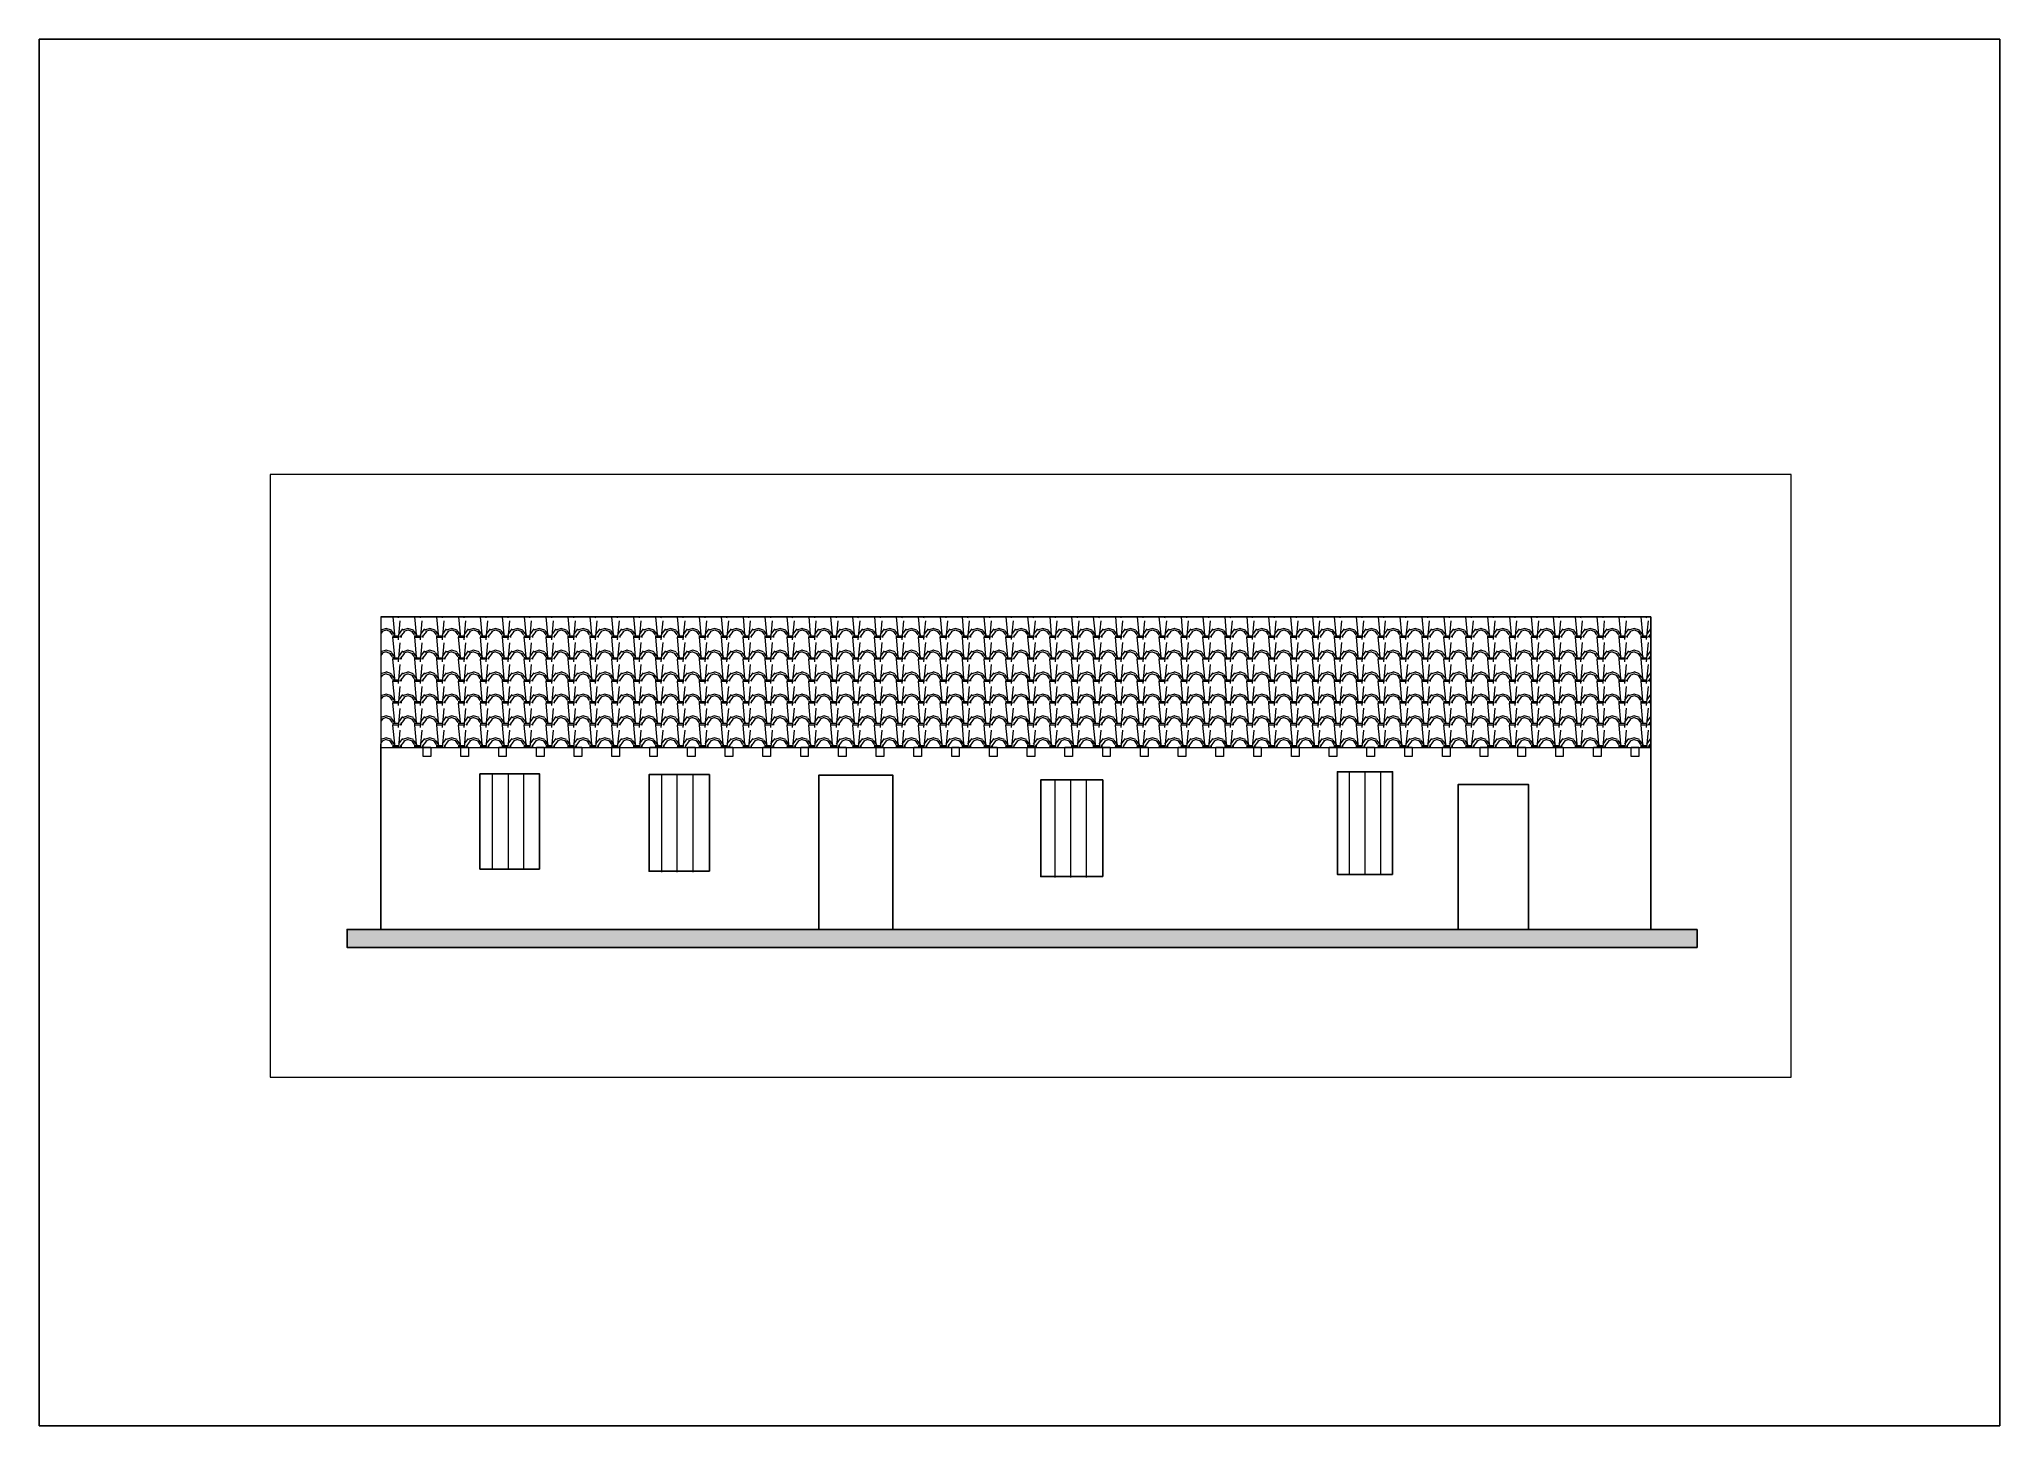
# Paper-space layout 'Layout1' of a CAD drawing. Header units: millimetres. Extents: x 21 to 318, y 103 to 313.
# The model-space entities are those that its viewports show. They can reach past a viewport. Long polylines and large blocks are cut down to what shows.
import ezdxf

# ---------------------------------------------------------------- set-up
doc = ezdxf.new("R2010")
doc.units = ezdxf.units.MM
for name, color, linetype, lineweight in [('A-ALV-___-___-EXI', 250, 'Continuous', 25), ('A-BAS-___-___-EXI', 250, 'Continuous', 25), ('A-COB-___-___-EXI', 250, 'Continuous', 25), ('A-ESC-___-___-EXI', 250, 'Continuous', 25), ('A-JAN-___-___-EXI', 250, 'Continuous', 25), ('A-POR-___-___-EXI', 250, 'Continuous', 25)]:
    doc.layers.add(name, color=color, linetype=linetype, lineweight=lineweight)

# ---------------------------------------------------------------- blocks, each defined once
blk = doc.blocks.new('A4 HORIZONTAL - A4-22936372-Não nomeada')
at = {"layer": 'A-ESC-___-___-EXI'}
for p, q in [((317.79, 313), (20.79, 313)), ((20.79, 313), (20.79, 103)), ((317.79, 103), (317.79, 313)), ((20.79, 103), (317.79, 103))]:
    blk.add_line(p, q, dxfattribs=at)

msp = doc.modelspace()

# ---------------------------------------------------------------- hatches: boundary and pattern name
at = {"layer": 'A-BAS-___-___-EXI', "true_color": 0xcb9898}
msp.add_hatch(color=253, dxfattribs=at).paths.add_polyline_path([(-91620, -6955), (-91620, -6683), (-112072, -6683), (-112072, -6955)])

# ---------------------------------------------------------------- linework, layer by layer
at = {"layer": 'A-ALV-___-___-EXI', "color": 18, "lineweight": 25}
for p, q in [((-111560, -3869), (-111560, -6683)), ((-92320, -6683), (-92320, -3920))]:
    msp.add_line(p, q, dxfattribs=at)
at = {"layer": 'A-BAS-___-___-EXI'}
msp.add_line((-111560, -6683), (-92320, -6683), dxfattribs=at)
msp.add_lwpolyline([(-91620, -6683), (-112072, -6683), (-112072, -6955), (-91620, -6955)], close=True, dxfattribs=at)
at = {"layer": 'A-COB-___-___-EXI', "color": 9, "lineweight": 15}
for p, q in [((-111291, -1963), (-111291, -1948)), ((-111291, -2297), (-111266, -2006)), ((-111019, -2217), (-111044, -1948)), ((-110961, -1963), (-110957, -1948)), ((-110961, -2297), (-110932, -2006)), ((-110689, -2217), (-110710, -1948)), ((-110627, -1963), (-110627, -1948)), ((-110627, -2297), (-110601, -2006)), ((-110355, -2217), (-110380, -1948)), ((-110296, -1963), (-110296, -1948)), ((-110296, -2297), (-110271, -2006)), ((-110024, -2217), (-110050, -1948)), ((-109966, -1963), (-109962, -1948)), ((-109966, -2297), (-109937, -2006)), ((-109694, -2217), (-109715, -1948)), ((-109632, -1963), (-109632, -1948)), ((-109632, -2297), (-109607, -2006)), ((-109360, -2217), (-109385, -1948)), ((-109302, -1963), (-109302, -1948)), ((-109302, -2297), (-109276, -2006)), ((-109029, -2217), (-109055, -1948)), ((-108971, -1963), (-108968, -1948)), ((-108971, -2297), (-108942, -2006)), ((-108699, -2217), (-108721, -1948)), ((-108637, -1963), (-108637, -1948)), ((-108637, -2297), (-108612, -2006)), ((-108365, -2217), (-108390, -1948)), ((-108307, -1963), (-108303, -1948)), ((-108307, -2297), (-108281, -2006)), ((-108034, -2217), (-108060, -1948)), ((-107976, -1963), (-107973, -1948)), ((-107976, -2297), (-107947, -2006)), ((-107642, -1963), (-107642, -1948)), ((-107642, -2297), (-107617, -2006)), ((-107370, -2217), (-107395, -1948)), ((-107312, -1963), (-107308, -1948)), ((-107312, -2297), (-107283, -2006)), ((-107040, -2217), (-107065, -1948)), ((-106978, -1963), (-106978, -1948)), ((-106978, -2297), (-106952, -2006)), ((-106647, -1963), (-106647, -1948)), ((-106647, -2297), (-106622, -2006)), ((-106375, -2217), (-106401, -1948)), ((-106317, -1963), (-106313, -1948)), ((-106317, -2297), (-106288, -2006)), ((-106045, -2217), (-106066, -1948)), ((-105983, -1963), (-105983, -1948)), ((-105983, -2297), (-105958, -2006)), ((-105653, -1963), (-105653, -1948)), ((-105653, -2297), (-105627, -2006)), ((-105380, -2217), (-105406, -1948)), ((-105322, -1963), (-105319, -1948)), ((-105322, -2297), (-105293, -2006)), ((-105050, -2217), (-105072, -1948)), ((-104988, -1963), (-104988, -1948)), ((-104988, -2297), (-104963, -2006)), ((-104716, -2217), (-104741, -1948)), ((-104658, -1963), (-104658, -1948)), ((-104658, -2297), (-104632, -2006)), ((-104385, -2217), (-104411, -1948)), ((-104327, -1963), (-104324, -1948)), ((-104327, -2297), (-104298, -2006)), ((-104055, -2217), (-104077, -1948)), ((-103993, -1963), (-103993, -1948)), ((-103993, -2297), (-103968, -2006)), ((-103721, -2217), (-103746, -1948)), ((-103663, -1963), (-103659, -1948)), ((-103663, -2297), (-103637, -2006)), ((-103391, -2217), (-103416, -1948)), ((-103332, -1963), (-103329, -1948)), ((-103332, -2293), (-103303, -2006)), ((-102998, -1963), (-102998, -1948)), ((-102998, -2293), (-102973, -2006)), ((-102726, -2217), (-102751, -1948)), ((-102668, -1963), (-102664, -1948)), ((-102668, -2293), (-102643, -2006)), ((-102396, -2221), (-102421, -1948)), ((-102334, -1963), (-102334, -1948)), ((-102334, -2293), (-102309, -2006)), ((-102062, -2221), (-102087, -1948)), ((-102004, -1963), (-102004, -1948)), ((-102004, -2293), (-101978, -2006)), ((-101731, -2221), (-101757, -1948)), ((-101673, -1963), (-101669, -1948)), ((-101673, -2293), (-101644, -2006)), ((-101401, -2221), (-101423, -1948)), ((-101339, -1963), (-101339, -1948)), ((-101339, -2293), (-101314, -2006)), ((-101067, -2221), (-101092, -1948)), ((-101009, -1963), (-101009, -1948)), ((-101009, -2293), (-100983, -2006)), ((-100736, -2221), (-100762, -1948)), ((-100678, -1963), (-100675, -1948)), ((-100678, -2293), (-100649, -2006)), ((-100406, -2221), (-100428, -1948)), ((-100344, -1963), (-100344, -1948)), ((-100344, -2293), (-100319, -2006)), ((-100072, -2221), (-100097, -1948)), ((-100014, -1963), (-100014, -1948)), ((-100014, -2293), (-99988, -2006)), ((-99741, -2221), (-99767, -1948)), ((-99683, -1963), (-99680, -1948)), ((-99683, -2293), (-99654, -2006)), ((-99411, -2221), (-99433, -1948)), ((-99349, -1963), (-99349, -1948)), ((-99349, -2293), (-99324, -2006)), ((-99077, -2221), (-99102, -1948)), ((-99019, -1963), (-99019, -1948)), ((-99019, -2293), (-98994, -2006)), ((-98747, -2221), (-98772, -1948)), ((-98689, -1963), (-98685, -1948)), ((-98689, -2293), (-98659, -2006)), ((-98416, -2221), (-98438, -1948)), ((-98354, -1963), (-98354, -1948)), ((-98354, -2293), (-98329, -2006)), ((-98082, -2221), (-98108, -1948)), ((-98024, -1963), (-98020, -1948)), ((-98024, -2293), (-97999, -2006)), ((-97752, -2221), (-97777, -1948)), ((-97690, -1963), (-97690, -1948)), ((-97690, -2293), (-97665, -2006)), ((-97418, -2221), (-97443, -1948)), ((-97360, -1963), (-97360, -1948)), ((-97360, -2293), (-97334, -2006)), ((-97087, -2221), (-97113, -1948)), ((-97029, -1963), (-97026, -1948)), ((-97029, -2293), (-97000, -2006)), ((-96757, -2221), (-96782, -1948)), ((-96695, -1963), (-96695, -1948)), ((-96695, -2293), (-96670, -2006)), ((-96423, -2221), (-96448, -1948)), ((-96365, -1963), (-96365, -1948)), ((-96365, -2293), (-96339, -2006)), ((-96092, -2221), (-96118, -1948)), ((-96034, -1963), (-96031, -1948)), ((-96034, -2293), (-96005, -2006)), ((-95762, -2221), (-95784, -1948)), ((-95700, -1963), (-95700, -1948)), ((-95700, -2293), (-95675, -2006)), ((-95428, -2221), (-95453, -1948)), ((-95370, -1963), (-95370, -1948)), ((-95370, -2293), (-95344, -2006)), ((-95098, -2221), (-95123, -1948)), ((-95040, -1963), (-95036, -1948)), ((-95040, -2293), (-95010, -2006)), ((-94767, -2221), (-94789, -1948)), ((-94705, -1963), (-94705, -1948)), ((-94705, -2293), (-94680, -2006)), ((-94433, -2221), (-94459, -1948)), ((-94375, -1963), (-94375, -1948)), ((-94375, -2293), (-94350, -2006)), ((-94103, -2221), (-94128, -1948)), ((-94045, -1963), (-94041, -1948)), ((-94045, -2293), (-94016, -2006)), ((-93772, -2221), (-93794, -1948)), ((-93711, -1963), (-93711, -1948)), ((-93711, -2293), (-93685, -2006)), ((-93438, -2221), (-93464, -1948)), ((-93380, -1963), (-93377, -1948)), ((-93380, -2293), (-93355, -2006)), ((-93108, -2221), (-93133, -1948)), ((-93046, -1963), (-93046, -1948)), ((-93046, -2293), (-93021, -2006)), ((-92774, -2221), (-92799, -1948)), ((-92716, -1963), (-92716, -1948)), ((-92716, -2293), (-92690, -2006)), ((-92443, -2221), (-92469, -1948)), ((-92385, -1963), (-92382, -1948)), ((-92385, -2293), (-92356, -2006)), ((-111535, -2170), (-111560, -2202)), ((-111480, -2148), (-111545, -2170)), ((-111411, -2173), (-111476, -2152)), ((-111382, -2221), (-111422, -2163)), ((-111346, -2224), (-111397, -2155)), ((-111349, -2235), (-111295, -2235)), ((-111233, -2130), (-111295, -2217)), ((-111291, -2627), (-111266, -2340)), ((-111204, -2170), (-111270, -2257)), ((-111248, -2261), (-111248, -2221)), ((-111146, -2148), (-111215, -2170)), ((-111077, -2173), (-111146, -2152)), ((-111048, -2221), (-111088, -2163)), ((-111015, -2224), (-111063, -2155)), ((-111019, -2551), (-111044, -2257)), ((-111015, -2235), (-110965, -2235)), ((-110899, -2130), (-110965, -2217)), ((-110961, -2627), (-110932, -2340)), ((-110870, -2170), (-110939, -2257)), ((-110917, -2261), (-110914, -2221)), ((-110816, -2148), (-110881, -2170)), ((-110747, -2173), (-110812, -2152)), ((-110718, -2221), (-110758, -2163)), ((-110681, -2224), (-110732, -2155)), ((-110689, -2551), (-110714, -2257)), ((-110685, -2235), (-110630, -2235)), ((-110569, -2130), (-110630, -2217)), ((-110627, -2627), (-110601, -2340)), ((-110540, -2170), (-110605, -2257)), ((-110587, -2261), (-110583, -2221)), ((-110485, -2148), (-110551, -2170)), ((-110416, -2173), (-110482, -2152)), ((-110387, -2221), (-110427, -2163)), ((-110351, -2224), (-110402, -2155)), ((-110355, -2551), (-110384, -2257)), ((-110351, -2235), (-110300, -2235)), ((-110238, -2130), (-110300, -2217)), ((-110296, -2627), (-110271, -2340)), ((-110209, -2170), (-110275, -2257)), ((-110253, -2261), (-110249, -2221)), ((-110151, -2148), (-110220, -2170)), ((-110082, -2173), (-110151, -2152)), ((-110053, -2221), (-110093, -2163)), ((-110020, -2224), (-110068, -2155)), ((-110024, -2551), (-110050, -2257)), ((-110020, -2235), (-109970, -2235)), ((-109904, -2130), (-109970, -2217)), ((-109966, -2627), (-109937, -2340)), ((-109875, -2170), (-109944, -2257)), ((-109922, -2261), (-109919, -2221)), ((-109821, -2123), (-109904, -2148)), ((-109821, -2148), (-109886, -2170)), ((-109741, -2148), (-109824, -2123)), ((-109752, -2173), (-109817, -2152)), ((-109723, -2221), (-109763, -2163)), ((-109686, -2224), (-109737, -2155)), ((-109694, -2551), (-109719, -2257)), ((-109690, -2235), (-109636, -2235)), ((-109574, -2130), (-109636, -2217)), ((-109632, -2627), (-109607, -2340)), ((-109545, -2170), (-109610, -2257)), ((-109592, -2261), (-109588, -2221)), ((-109490, -2148), (-109556, -2170)), ((-109421, -2173), (-109487, -2152)), ((-109392, -2221), (-109432, -2163)), ((-109356, -2224), (-109407, -2155)), ((-109360, -2551), (-109389, -2257)), ((-109356, -2235), (-109305, -2235)), ((-109240, -2130), (-109305, -2217)), ((-109302, -2627), (-109276, -2340)), ((-109214, -2170), (-109280, -2257)), ((-109258, -2261), (-109254, -2221)), ((-109156, -2148), (-109222, -2170)), ((-109087, -2173), (-109156, -2152)), ((-109058, -2221), (-109098, -2163)), ((-109026, -2224), (-109073, -2155)), ((-109029, -2551), (-109055, -2257)), ((-109026, -2235), (-108971, -2235)), ((-108909, -2130), (-108971, -2217)), ((-108971, -2627), (-108942, -2340)), ((-108880, -2170), (-108946, -2257)), ((-108928, -2261), (-108924, -2221)), ((-108826, -2123), (-108909, -2148)), ((-108826, -2148), (-108891, -2170)), ((-108746, -2148), (-108830, -2123)), ((-108757, -2173), (-108822, -2152)), ((-108728, -2221), (-108768, -2163)), ((-108692, -2224), (-108742, -2155)), ((-108699, -2551), (-108724, -2257)), ((-108695, -2235), (-108641, -2235)), ((-108579, -2130), (-108641, -2217)), ((-108637, -2627), (-108612, -2337)), ((-108550, -2170), (-108615, -2257)), ((-108597, -2261), (-108594, -2221)), ((-108492, -2148), (-108561, -2170)), ((-108427, -2173), (-108492, -2152)), ((-108397, -2221), (-108434, -2163)), ((-108361, -2224), (-108412, -2155)), ((-108365, -2551), (-108390, -2257)), ((-108361, -2235), (-108310, -2235)), ((-108245, -2130), (-108310, -2217)), ((-108307, -2627), (-108281, -2337)), ((-108220, -2170), (-108285, -2257)), ((-108263, -2261), (-108260, -2221)), ((-108161, -2148), (-108227, -2170)), ((-108092, -2173), (-108158, -2152)), ((-108063, -2221), (-108103, -2163)), ((-108031, -2224), (-108078, -2155)), ((-108034, -2551), (-108060, -2257)), ((-108031, -2235), (-107976, -2235)), ((-107915, -2130), (-107976, -2217)), ((-107976, -2627), (-107947, -2337)), ((-107886, -2170), (-107951, -2257)), ((-107933, -2261), (-107929, -2221)), ((-107831, -2123), (-107915, -2148)), ((-107831, -2148), (-107896, -2170)), ((-107751, -2148), (-107835, -2123)), ((-107762, -2173), (-107827, -2152)), ((-107733, -2221), (-107773, -2163)), ((-107697, -2224), (-107748, -2155)), ((-107700, -2235), (-107646, -2235)), ((-107584, -2130), (-107646, -2217)), ((-107642, -2627), (-107617, -2337)), ((-107555, -2170), (-107620, -2257)), ((-107602, -2261), (-107599, -2221)), ((-107497, -2148), (-107566, -2170)), ((-107428, -2173), (-107497, -2152)), ((-107399, -2221), (-107439, -2163)), ((-107366, -2224), (-107417, -2155)), ((-107370, -2551), (-107395, -2257)), ((-107366, -2235), (-107315, -2235)), ((-107250, -2130), (-107315, -2217)), ((-107312, -2627), (-107283, -2337)), ((-107221, -2170), (-107290, -2257)), ((-107268, -2261), (-107265, -2221)), ((-107167, -2148), (-107232, -2170)), ((-107098, -2173), (-107163, -2152)), ((-107069, -2221), (-107109, -2163)), ((-107036, -2224), (-107083, -2155)), ((-107040, -2551), (-107065, -2257)), ((-107036, -2235), (-106981, -2235)), ((-106920, -2130), (-106981, -2217)), ((-106978, -2627), (-106952, -2337)), ((-106891, -2170), (-106956, -2257)), ((-106938, -2261), (-106934, -2221)), ((-106836, -2148), (-106902, -2170)), ((-106767, -2173), (-106833, -2152)), ((-106738, -2221), (-106778, -2163)), ((-106702, -2224), (-106753, -2155)), ((-106706, -2235), (-106651, -2235)), ((-106589, -2130), (-106651, -2217)), ((-106647, -2627), (-106622, -2337)), ((-106560, -2170), (-106626, -2257)), ((-106604, -2261), (-106604, -2221)), ((-106502, -2148), (-106571, -2170)), ((-106433, -2173), (-106502, -2152)), ((-106404, -2221), (-106444, -2163)), ((-106371, -2224), (-106419, -2155)), ((-106375, -2551), (-106401, -2257)), ((-106371, -2235), (-106321, -2235)), ((-106255, -2130), (-106321, -2217)), ((-106317, -2627), (-106288, -2337)), ((-106226, -2170), (-106295, -2257)), ((-106273, -2261), (-106270, -2221)), ((-106172, -2148), (-106237, -2170)), ((-106103, -2173), (-106168, -2152)), ((-106074, -2221), (-106114, -2163)), ((-106037, -2224), (-106088, -2155)), ((-106045, -2551), (-106070, -2257)), ((-106041, -2235), (-105987, -2235)), ((-105925, -2130), (-105987, -2217)), ((-105983, -2627), (-105958, -2337)), ((-105896, -2170), (-105961, -2257)), ((-105943, -2261), (-105939, -2221)), ((-105841, -2148), (-105907, -2170)), ((-105772, -2173), (-105838, -2152)), ((-105743, -2221), (-105783, -2163)), ((-105707, -2224), (-105758, -2155)), ((-105711, -2235), (-105656, -2235)), ((-105594, -2130), (-105656, -2217)), ((-105653, -2627), (-105627, -2337)), ((-105565, -2170), (-105631, -2257)), ((-105609, -2261), (-105609, -2221)), ((-105507, -2148), (-105576, -2170)), ((-105438, -2173), (-105507, -2152)), ((-105409, -2221), (-105449, -2163)), ((-105377, -2224), (-105424, -2155)), ((-105380, -2551), (-105406, -2257)), ((-105377, -2235), (-105326, -2235)), ((-105260, -2130), (-105326, -2217)), ((-105322, -2627), (-105293, -2337)), ((-105231, -2170), (-105300, -2257)), ((-105279, -2261), (-105275, -2221)), ((-105177, -2123), (-105260, -2148)), ((-105177, -2148), (-105242, -2170)), ((-105097, -2148), (-105181, -2123)), ((-105108, -2173), (-105173, -2152)), ((-105079, -2221), (-105119, -2163)), ((-105043, -2224), (-105093, -2155)), ((-105050, -2551), (-105075, -2257)), ((-105046, -2235), (-104992, -2235)), ((-104930, -2130), (-104992, -2217)), ((-104988, -2627), (-104963, -2337)), ((-104901, -2170), (-104966, -2257)), ((-104948, -2261), (-104945, -2221)), ((-104846, -2148), (-104912, -2170)), ((-104778, -2173), (-104843, -2152)), ((-104748, -2221), (-104788, -2163)), ((-104712, -2224), (-104763, -2155)), ((-104716, -2551), (-104745, -2257)), ((-104712, -2235), (-104661, -2235)), ((-104600, -2130), (-104661, -2217)), ((-104658, -2627), (-104632, -2337)), ((-104571, -2170), (-104636, -2257)), ((-104614, -2261), (-104610, -2221)), ((-104512, -2148), (-104578, -2170)), ((-104443, -2173), (-104512, -2152)), ((-104414, -2221), (-104454, -2163)), ((-104382, -2224), (-104429, -2155)), ((-104385, -2551), (-104411, -2257)), ((-104382, -2235), (-104327, -2235)), ((-104266, -2130), (-104331, -2217)), ((-104327, -2627), (-104298, -2337)), ((-104237, -2170), (-104305, -2257)), ((-104284, -2261), (-104280, -2221)), ((-104182, -2123), (-104266, -2148)), ((-104182, -2148), (-104247, -2170)), ((-104102, -2148), (-104186, -2123)), ((-104113, -2173), (-104178, -2152)), ((-104084, -2221), (-104124, -2163)), ((-104048, -2224), (-104099, -2155)), ((-104055, -2551), (-104080, -2257)), ((-104051, -2235), (-103997, -2235)), ((-103935, -2130), (-103997, -2217)), ((-103993, -2627), (-103968, -2337)), ((-103906, -2170), (-103971, -2257)), ((-103953, -2261), (-103950, -2221)), ((-103852, -2148), (-103917, -2170)), ((-103783, -2173), (-103848, -2152)), ((-103754, -2221), (-103794, -2163)), ((-103717, -2224), (-103768, -2155)), ((-103721, -2551), (-103746, -2257)), ((-103717, -2235), (-103666, -2235)), ((-103601, -2130), (-103666, -2217)), ((-103663, -2627), (-103637, -2337)), ((-103576, -2170), (-103641, -2257)), ((-103619, -2261), (-103616, -2221)), ((-103518, -2148), (-103583, -2170)), ((-103449, -2173), (-103518, -2152)), ((-103420, -2221), (-103459, -2163)), ((-103387, -2224), (-103434, -2155)), ((-103391, -2551), (-103416, -2257)), ((-103387, -2235), (-103332, -2235)), ((-103271, -2130), (-103332, -2217)), ((-103332, -2627), (-103303, -2337)), ((-103242, -2170), (-103307, -2257)), ((-103289, -2261), (-103285, -2221)), ((-103187, -2123), (-103271, -2148)), ((-103187, -2148), (-103253, -2170)), ((-103107, -2148), (-103191, -2123)), ((-103118, -2173), (-103184, -2152)), ((-103089, -2221), (-103129, -2163)), ((-103053, -2224), (-103104, -2155)), ((-103056, -2235), (-103002, -2235)), ((-102940, -2130), (-103002, -2217)), ((-102998, -2627), (-102973, -2337)), ((-102911, -2170), (-102977, -2257)), ((-102958, -2261), (-102955, -2221)), ((-102853, -2148), (-102922, -2170)), ((-102788, -2173), (-102853, -2152)), ((-102755, -2221), (-102795, -2163)), ((-102722, -2224), (-102773, -2155)), ((-102726, -2551), (-102751, -2257)), ((-102722, -2235), (-102672, -2235)), ((-102606, -2130), (-102672, -2217)), ((-102668, -2627), (-102643, -2337)), ((-102581, -2170), (-102646, -2257)), ((-102624, -2261), (-102621, -2221)), ((-102523, -2148), (-102588, -2170)), ((-102454, -2173), (-102519, -2152)), ((-102425, -2221), (-102465, -2163)), ((-102392, -2224), (-102439, -2155)), ((-102396, -2551), (-102421, -2257)), ((-102392, -2235), (-102338, -2235)), ((-102276, -2130), (-102338, -2217)), ((-102334, -2627), (-102309, -2337)), ((-102247, -2170), (-102312, -2257)), ((-102294, -2261), (-102290, -2221)), ((-102192, -2123), (-102276, -2148)), ((-102192, -2148), (-102258, -2170)), ((-102112, -2148), (-102196, -2123)), ((-102123, -2173), (-102189, -2152)), ((-102094, -2221), (-102134, -2163)), ((-102058, -2224), (-102109, -2155)), ((-102062, -2235), (-102007, -2235)), ((-101945, -2130), (-102007, -2217)), ((-102004, -2627), (-101978, -2337)), ((-101916, -2170), (-101982, -2257)), ((-101964, -2261), (-101960, -2221)), ((-101858, -2148), (-101927, -2170)), ((-101789, -2173), (-101858, -2152)), ((-101760, -2221), (-101800, -2163)), ((-101728, -2224), (-101778, -2155)), ((-101731, -2551), (-101757, -2257)), ((-101728, -2235), (-101677, -2235)), ((-101611, -2130), (-101677, -2217)), ((-101673, -2627), (-101644, -2337)), ((-101582, -2170), (-101651, -2257)), ((-101630, -2261), (-101626, -2221)), ((-101528, -2148), (-101593, -2170)), ((-101459, -2173), (-101524, -2152)), ((-101430, -2221), (-101470, -2163)), ((-101394, -2224), (-101444, -2155)), ((-101401, -2551), (-101426, -2257)), ((-101397, -2235), (-101343, -2235)), ((-101281, -2130), (-101343, -2217)), ((-101339, -2627), (-101314, -2337)), ((-101252, -2170), (-101317, -2257)), ((-101299, -2261), (-101295, -2221)), ((-101197, -2148), (-101263, -2170)), ((-101128, -2173), (-101194, -2152)), ((-101099, -2221), (-101139, -2163)), ((-101063, -2224), (-101114, -2155)), ((-101067, -2235), (-101012, -2235)), ((-100951, -2130), (-101012, -2217)), ((-101009, -2627), (-100983, -2337)), ((-100922, -2170), (-100987, -2257)), ((-100965, -2261), (-100965, -2221)), ((-100863, -2148), (-100932, -2170)), ((-100794, -2173), (-100863, -2152)), ((-100765, -2221), (-100805, -2163)), ((-100733, -2224), (-100780, -2155)), ((-100736, -2551), (-100762, -2257)), ((-100733, -2235), (-100682, -2235)), ((-100617, -2130), (-100682, -2217)), ((-100678, -2627), (-100649, -2337)), ((-100587, -2170), (-100656, -2257)), ((-100635, -2261), (-100631, -2221)), ((-100533, -2148), (-100598, -2170)), ((-100464, -2173), (-100529, -2152)), ((-100435, -2221), (-100475, -2163)), ((-100399, -2224), (-100450, -2155)), ((-100406, -2551), (-100431, -2257)), ((-100402, -2235), (-100348, -2235)), ((-100286, -2130), (-100348, -2217)), ((-100344, -2627), (-100319, -2337)), ((-100257, -2170), (-100322, -2257)), ((-100304, -2261), (-100301, -2221)), ((-100203, -2148), (-100268, -2170)), ((-100134, -2173), (-100199, -2152)), ((-100105, -2221), (-100145, -2163)), ((-100068, -2224), (-100119, -2155)), ((-100072, -2551), (-100101, -2257)), ((-100068, -2235), (-100017, -2235)), ((-99956, -2130), (-100017, -2217)), ((-100014, -2627), (-99988, -2337)), ((-99927, -2170), (-99992, -2257)), ((-99970, -2261), (-99967, -2221)), ((-99869, -2148), (-99938, -2170)), ((-99800, -2173), (-99869, -2152)), ((-99771, -2221), (-99810, -2163)), ((-99738, -2224), (-99785, -2155)), ((-99741, -2551), (-99767, -2257)), ((-99738, -2235), (-99687, -2235)), ((-99622, -2130), (-99687, -2217)), ((-99683, -2627), (-99654, -2337)), ((-99593, -2170), (-99662, -2257)), ((-99640, -2261), (-99636, -2221)), ((-99538, -2123), (-99622, -2148)), ((-99538, -2148), (-99604, -2170)), ((-99458, -2148), (-99542, -2123)), ((-99469, -2173), (-99535, -2152)), ((-99440, -2221), (-99480, -2163)), ((-99404, -2224), (-99455, -2155)), ((-99411, -2551), (-99436, -2257)), ((-99407, -2235), (-99353, -2235)), ((-99291, -2130), (-99353, -2217)), ((-99349, -2627), (-99324, -2337)), ((-99262, -2170), (-99328, -2257)), ((-99309, -2261), (-99306, -2221)), ((-99208, -2148), (-99273, -2170)), ((-99139, -2173), (-99204, -2152)), ((-99110, -2221), (-99150, -2163)), ((-99073, -2224), (-99124, -2155)), ((-99077, -2551), (-99106, -2257)), ((-99073, -2235), (-99023, -2235)), ((-98957, -2130), (-99023, -2217)), ((-99019, -2627), (-98994, -2337)), ((-98932, -2170), (-98997, -2257)), ((-98975, -2261), (-98972, -2221)), ((-98874, -2148), (-98939, -2170)), ((-98805, -2173), (-98874, -2152)), ((-98776, -2221), (-98816, -2163)), ((-98743, -2224), (-98790, -2155)), ((-98747, -2551), (-98772, -2257)), ((-98743, -2235), (-98689, -2235)), ((-98627, -2130), (-98689, -2217)), ((-98689, -2627), (-98659, -2337)), ((-98598, -2170), (-98667, -2257)), ((-98645, -2261), (-98641, -2221)), ((-98543, -2123), (-98627, -2148)), ((-98543, -2148), (-98609, -2170)), ((-98463, -2148), (-98547, -2123)), ((-98474, -2173), (-98540, -2152)), ((-98445, -2221), (-98485, -2163)), ((-98409, -2224), (-98460, -2155)), ((-98416, -2551), (-98442, -2257)), ((-98413, -2235), (-98358, -2235)), ((-98296, -2130), (-98358, -2217)), ((-98354, -2627), (-98329, -2337)), ((-98267, -2170), (-98333, -2257)), ((-98315, -2261), (-98311, -2221)), ((-98209, -2148), (-98278, -2170)), ((-98144, -2173), (-98209, -2152)), ((-98111, -2221), (-98151, -2163)), ((-98079, -2224), (-98129, -2155)), ((-98082, -2551), (-98108, -2257)), ((-98079, -2235), (-98028, -2235)), ((-97962, -2130), (-98028, -2217)), ((-98024, -2627), (-97999, -2337)), ((-97937, -2170), (-98002, -2257)), ((-97981, -2261), (-97977, -2221)), ((-97879, -2148), (-97944, -2170)), ((-97810, -2173), (-97875, -2152)), ((-97781, -2221), (-97821, -2163)), ((-97748, -2224), (-97795, -2155)), ((-97752, -2551), (-97777, -2257)), ((-97748, -2235), (-97694, -2235)), ((-97632, -2130), (-97694, -2217)), ((-97690, -2627), (-97665, -2337)), ((-97603, -2170), (-97668, -2257)), ((-97650, -2261), (-97646, -2221)), ((-97548, -2123), (-97632, -2148)), ((-97548, -2148), (-97614, -2170)), ((-97469, -2148), (-97552, -2123)), ((-97479, -2173), (-97545, -2152)), ((-97450, -2221), (-97490, -2163)), ((-97414, -2224), (-97465, -2155)), ((-97418, -2235), (-97363, -2235)), ((-97302, -2130), (-97363, -2217)), ((-97360, -2627), (-97334, -2337)), ((-97272, -2170), (-97338, -2257)), ((-97320, -2261), (-97316, -2221)), ((-97214, -2148), (-97283, -2170)), ((-97149, -2173), (-97214, -2152)), ((-97116, -2221), (-97156, -2163)), ((-97084, -2224), (-97135, -2155)), ((-97087, -2551), (-97113, -2257)), ((-97084, -2235), (-97033, -2235)), ((-96967, -2130), (-97033, -2217)), ((-97029, -2627), (-97000, -2337)), ((-96942, -2170), (-97007, -2257)), ((-96986, -2261), (-96982, -2221)), ((-96884, -2148), (-96949, -2170)), ((-96815, -2173), (-96880, -2152)), ((-96786, -2221), (-96826, -2163)), ((-96753, -2224), (-96800, -2155)), ((-96757, -2551), (-96782, -2257)), ((-96753, -2235), (-96699, -2235)), ((-96637, -2130), (-96699, -2217)), ((-96695, -2627), (-96670, -2337)), ((-96608, -2170), (-96673, -2257)), ((-96655, -2261), (-96652, -2221)), ((-96554, -2148), (-96619, -2170)), ((-96485, -2173), (-96550, -2152)), ((-96456, -2221), (-96495, -2163)), ((-96419, -2224), (-96470, -2155)), ((-96423, -2235), (-96368, -2235)), ((-96307, -2130), (-96368, -2217)), ((-96365, -2627), (-96339, -2337)), ((-96278, -2170), (-96343, -2257)), ((-96325, -2261), (-96321, -2221)), ((-96220, -2148), (-96289, -2170)), ((-96151, -2173), (-96220, -2152)), ((-96122, -2221), (-96161, -2163)), ((-96089, -2224), (-96140, -2155)), ((-96092, -2551), (-96118, -2257)), ((-96089, -2235), (-96038, -2235)), ((-95973, -2130), (-96038, -2217)), ((-96034, -2627), (-96005, -2337)), ((-95944, -2170), (-96013, -2257)), ((-95991, -2261), (-95987, -2221)), ((-95889, -2148), (-95954, -2170)), ((-95820, -2173), (-95885, -2152)), ((-95791, -2221), (-95831, -2163)), ((-95755, -2224), (-95806, -2155)), ((-95762, -2551), (-95787, -2257)), ((-95758, -2235), (-95704, -2235)), ((-95642, -2130), (-95704, -2217)), ((-95700, -2627), (-95675, -2337)), ((-95613, -2170), (-95679, -2257)), ((-95660, -2261), (-95657, -2221)), ((-95559, -2148), (-95624, -2170)), ((-95490, -2173), (-95555, -2152)), ((-95461, -2221), (-95501, -2163)), ((-95424, -2224), (-95475, -2155)), ((-95428, -2235), (-95374, -2235)), ((-95312, -2130), (-95374, -2217)), ((-95370, -2627), (-95344, -2337)), ((-95283, -2170), (-95348, -2257)), ((-95326, -2261), (-95326, -2221)), ((-95225, -2148), (-95294, -2170)), ((-95156, -2173), (-95225, -2152)), ((-95127, -2221), (-95167, -2163)), ((-95094, -2224), (-95141, -2155)), ((-95098, -2551), (-95123, -2257)), ((-95094, -2235), (-95043, -2235)), ((-94978, -2130), (-95043, -2217)), ((-95040, -2627), (-95010, -2337)), ((-94949, -2170), (-95018, -2257)), ((-94996, -2261), (-94992, -2221)), ((-94894, -2123), (-94978, -2148)), ((-94894, -2148), (-94960, -2170)), ((-94814, -2148), (-94898, -2123)), ((-94825, -2173), (-94891, -2152)), ((-94796, -2221), (-94836, -2163)), ((-94760, -2224), (-94811, -2155)), ((-94767, -2551), (-94793, -2257)), ((-94764, -2235), (-94709, -2235)), ((-94647, -2130), (-94709, -2217)), ((-94705, -2627), (-94680, -2337)), ((-94618, -2170), (-94684, -2257)), ((-94666, -2261), (-94662, -2221)), ((-94564, -2148), (-94629, -2170)), ((-94495, -2173), (-94560, -2152)), ((-94466, -2221), (-94506, -2163)), ((-94430, -2224), (-94480, -2155)), ((-94433, -2551), (-94462, -2257)), ((-94430, -2235), (-94379, -2235)), ((-94317, -2130), (-94379, -2217)), ((-94375, -2627), (-94350, -2337)), ((-94288, -2170), (-94353, -2257)), ((-94331, -2261), (-94328, -2221)), ((-94230, -2148), (-94295, -2170)), ((-94161, -2173), (-94230, -2152)), ((-94132, -2221), (-94172, -2163)), ((-94099, -2224), (-94146, -2155)), ((-94103, -2551), (-94128, -2257)), ((-94099, -2235), (-94045, -2235)), ((-93983, -2130), (-94048, -2217)), ((-94045, -2627), (-94016, -2337)), ((-93954, -2170), (-94023, -2257)), ((-94001, -2261), (-93997, -2221)), ((-93899, -2123), (-93983, -2148)), ((-93899, -2148), (-93965, -2170)), ((-93820, -2148), (-93903, -2123)), ((-93830, -2173), (-93896, -2152)), ((-93801, -2221), (-93841, -2163)), ((-93765, -2224), (-93816, -2155)), ((-93772, -2551), (-93798, -2257)), ((-93769, -2235), (-93714, -2235)), ((-93653, -2130), (-93714, -2217)), ((-93711, -2627), (-93685, -2337)), ((-93623, -2170), (-93689, -2257)), ((-93671, -2261), (-93667, -2221)), ((-93569, -2148), (-93634, -2170)), ((-93500, -2173), (-93565, -2152)), ((-93471, -2221), (-93507, -2163)), ((-93435, -2224), (-93485, -2155)), ((-93438, -2551), (-93464, -2257)), ((-93435, -2235), (-93384, -2235)), ((-93318, -2130), (-93384, -2217)), ((-93380, -2627), (-93355, -2337)), ((-93293, -2170), (-93358, -2257)), ((-93337, -2261), (-93333, -2221)), ((-93235, -2148), (-93300, -2170)), ((-93166, -2173), (-93235, -2152)), ((-93137, -2221), (-93177, -2163)), ((-93104, -2224), (-93151, -2155)), ((-93108, -2551), (-93133, -2257)), ((-93104, -2235), (-93050, -2235)), ((-92988, -2130), (-93050, -2217)), ((-93046, -2627), (-93021, -2337)), ((-92959, -2170), (-93028, -2257)), ((-93006, -2261), (-93003, -2221)), ((-92905, -2123), (-92988, -2148)), ((-92905, -2148), (-92970, -2170)), ((-92825, -2148), (-92908, -2123)), ((-92836, -2173), (-92901, -2152)), ((-92807, -2221), (-92846, -2163)), ((-92770, -2224), (-92821, -2155)), ((-92774, -2235), (-92719, -2235)), ((-92658, -2130), (-92719, -2217)), ((-92716, -2627), (-92690, -2337)), ((-92629, -2170), (-92694, -2257)), ((-92676, -2261), (-92672, -2221)), ((-92571, -2148), (-92639, -2170)), ((-92505, -2173), (-92571, -2152)), ((-92472, -2221), (-92512, -2163)), ((-92440, -2224), (-92491, -2155)), ((-92443, -2551), (-92469, -2257)), ((-92440, -2235), (-92389, -2235)), ((-92324, -2130), (-92389, -2217)), ((-92385, -2627), (-92356, -2337)), ((-92320, -2202), (-92364, -2257)), ((-92342, -2261), (-92338, -2221)), ((-92320, -2148), (-92324, -2148)), ((-111535, -2500), (-111560, -2533)), ((-111480, -2478), (-111545, -2500)), ((-111411, -2507), (-111476, -2482)), ((-111382, -2551), (-111422, -2497)), ((-111346, -2558), (-111397, -2486)), ((-111349, -2566), (-111295, -2566)), ((-111233, -2460), (-111295, -2547)), ((-111291, -2958), (-111266, -2671)), ((-111204, -2500), (-111270, -2591)), ((-111248, -2591), (-111248, -2551)), ((-111146, -2478), (-111215, -2500)), ((-111077, -2507), (-111146, -2482)), ((-111048, -2551), (-111088, -2497)), ((-111015, -2558), (-111063, -2486)), ((-111019, -2881), (-111044, -2591)), ((-111015, -2566), (-110965, -2566)), ((-110899, -2460), (-110965, -2547)), ((-110961, -2958), (-110932, -2671)), ((-110870, -2500), (-110939, -2591)), ((-110917, -2591), (-110914, -2551)), ((-110816, -2478), (-110881, -2500)), ((-110747, -2507), (-110812, -2482)), ((-110718, -2551), (-110758, -2497)), ((-110681, -2558), (-110732, -2486)), ((-110689, -2881), (-110714, -2591)), ((-110685, -2566), (-110630, -2566)), ((-110569, -2460), (-110630, -2547)), ((-110627, -2958), (-110601, -2671)), ((-110540, -2500), (-110605, -2591)), ((-110587, -2591), (-110583, -2551)), ((-110485, -2478), (-110551, -2500)), ((-110416, -2507), (-110482, -2482)), ((-110387, -2551), (-110427, -2497)), ((-110351, -2558), (-110402, -2486)), ((-110355, -2881), (-110384, -2591)), ((-110351, -2566), (-110300, -2566)), ((-110238, -2460), (-110300, -2547)), ((-110296, -2958), (-110271, -2671)), ((-110209, -2500), (-110275, -2591)), ((-110253, -2591), (-110249, -2551)), ((-110151, -2478), (-110220, -2500)), ((-110082, -2507), (-110151, -2482)), ((-110053, -2551), (-110093, -2497)), ((-110020, -2558), (-110068, -2486)), ((-110024, -2881), (-110050, -2591)), ((-110020, -2566), (-109970, -2566)), ((-109904, -2460), (-109970, -2547)), ((-109966, -2958), (-109937, -2671)), ((-109875, -2500), (-109944, -2591)), ((-109922, -2591), (-109919, -2551)), ((-109821, -2453), (-109904, -2482)), ((-109821, -2478), (-109886, -2500)), ((-109741, -2478), (-109824, -2453)), ((-109752, -2507), (-109817, -2482)), ((-109723, -2551), (-109763, -2497)), ((-109686, -2558), (-109737, -2486)), ((-109694, -2881), (-109719, -2591)), ((-109690, -2566), (-109636, -2566)), ((-109574, -2460), (-109636, -2547)), ((-109632, -2958), (-109607, -2671)), ((-109545, -2500), (-109610, -2591)), ((-109592, -2591), (-109588, -2551)), ((-109490, -2478), (-109556, -2500)), ((-109421, -2507), (-109487, -2482)), ((-109392, -2551), (-109432, -2497)), ((-109356, -2558), (-109407, -2486)), ((-109360, -2881), (-109389, -2591)), ((-109356, -2566), (-109305, -2566)), ((-109240, -2460), (-109305, -2547)), ((-109302, -2958), (-109276, -2671)), ((-109214, -2500), (-109280, -2591)), ((-109258, -2591), (-109254, -2551)), ((-109156, -2478), (-109222, -2500)), ((-109087, -2507), (-109156, -2482)), ((-109058, -2551), (-109098, -2497)), ((-109026, -2558), (-109073, -2486)), ((-109029, -2881), (-109055, -2591)), ((-109026, -2566), (-108971, -2566)), ((-108909, -2460), (-108971, -2547)), ((-108971, -2958), (-108942, -2671)), ((-108880, -2500), (-108946, -2591)), ((-108928, -2591), (-108924, -2551)), ((-108826, -2453), (-108909, -2482)), ((-108826, -2478), (-108891, -2500)), ((-108746, -2478), (-108830, -2453)), ((-108757, -2507), (-108822, -2482)), ((-108728, -2551), (-108768, -2497)), ((-108692, -2558), (-108742, -2486)), ((-108699, -2881), (-108724, -2591)), ((-108695, -2566), (-108641, -2566)), ((-108579, -2460), (-108641, -2547)), ((-108637, -2958), (-108612, -2671)), ((-108550, -2500), (-108615, -2591)), ((-108597, -2591), (-108594, -2551)), ((-108492, -2478), (-108561, -2500)), ((-108427, -2507), (-108492, -2482)), ((-108397, -2551), (-108434, -2497)), ((-108361, -2558), (-108412, -2486)), ((-108365, -2881), (-108390, -2591)), ((-108361, -2566), (-108310, -2566)), ((-108245, -2460), (-108310, -2547)), ((-108307, -2958), (-108281, -2671)), ((-108220, -2500), (-108285, -2591)), ((-108263, -2591), (-108260, -2551)), ((-108161, -2478), (-108227, -2500)), ((-108092, -2507), (-108158, -2482)), ((-108063, -2551), (-108103, -2497)), ((-108031, -2558), (-108078, -2486)), ((-108034, -2881), (-108060, -2591)), ((-108031, -2566), (-107976, -2566)), ((-107915, -2460), (-107976, -2547)), ((-107976, -2958), (-107947, -2671)), ((-107886, -2500), (-107951, -2591)), ((-107933, -2591), (-107929, -2551)), ((-107831, -2453), (-107915, -2482)), ((-107831, -2478), (-107896, -2500)), ((-107751, -2478), (-107835, -2453)), ((-107762, -2507), (-107827, -2482)), ((-107733, -2551), (-107773, -2497)), ((-107697, -2558), (-107748, -2486)), ((-107700, -2566), (-107646, -2566)), ((-107584, -2460), (-107646, -2547)), ((-107642, -2958), (-107617, -2671)), ((-107555, -2500), (-107620, -2591)), ((-107602, -2591), (-107599, -2551)), ((-107497, -2478), (-107566, -2500)), ((-107428, -2507), (-107497, -2482)), ((-107399, -2551), (-107439, -2497)), ((-107366, -2558), (-107417, -2486)), ((-107370, -2881), (-107395, -2591)), ((-107366, -2566), (-107315, -2566)), ((-107250, -2460), (-107315, -2547)), ((-107312, -2958), (-107283, -2671)), ((-107221, -2500), (-107290, -2591)), ((-107268, -2591), (-107265, -2551)), ((-107167, -2478), (-107232, -2500)), ((-107098, -2507), (-107163, -2482)), ((-107069, -2551), (-107109, -2497)), ((-107036, -2558), (-107083, -2486)), ((-107040, -2881), (-107065, -2591)), ((-107036, -2566), (-106981, -2566)), ((-106920, -2460), (-106981, -2547)), ((-106978, -2958), (-106952, -2671)), ((-106891, -2500), (-106956, -2591)), ((-106938, -2591), (-106934, -2551)), ((-106836, -2478), (-106902, -2500)), ((-106767, -2507), (-106833, -2482)), ((-106738, -2551), (-106778, -2497)), ((-106702, -2558), (-106753, -2486)), ((-106706, -2566), (-106651, -2566)), ((-106589, -2460), (-106651, -2547)), ((-106647, -2958), (-106622, -2671)), ((-106560, -2500), (-106626, -2591)), ((-106604, -2591), (-106604, -2551)), ((-106502, -2478), (-106571, -2500)), ((-106433, -2507), (-106502, -2482)), ((-106404, -2551), (-106444, -2497)), ((-106371, -2558), (-106419, -2486)), ((-106375, -2881), (-106401, -2591)), ((-106371, -2566), (-106321, -2566)), ((-106255, -2460), (-106321, -2547)), ((-106317, -2958), (-106288, -2671)), ((-106226, -2500), (-106295, -2591)), ((-106273, -2591), (-106270, -2551)), ((-106172, -2478), (-106237, -2500)), ((-106103, -2507), (-106168, -2482)), ((-106074, -2551), (-106114, -2497)), ((-106037, -2558), (-106088, -2486)), ((-106045, -2881), (-106070, -2591)), ((-106041, -2566), (-105987, -2566)), ((-105925, -2460), (-105987, -2547)), ((-105983, -2958), (-105958, -2671)), ((-105896, -2500), (-105961, -2591)), ((-105943, -2591), (-105939, -2551)), ((-105841, -2478), (-105907, -2500)), ((-105772, -2507), (-105838, -2482)), ((-105743, -2551), (-105783, -2497)), ((-105707, -2558), (-105758, -2486)), ((-105711, -2566), (-105656, -2566)), ((-105594, -2460), (-105656, -2547)), ((-105653, -2958), (-105627, -2671)), ((-105565, -2500), (-105631, -2591)), ((-105609, -2591), (-105609, -2551)), ((-105507, -2478), (-105576, -2500)), ((-105438, -2507), (-105507, -2482)), ((-105409, -2551), (-105449, -2497)), ((-105377, -2558), (-105424, -2486)), ((-105380, -2881), (-105406, -2591)), ((-105377, -2566), (-105326, -2566)), ((-105260, -2460), (-105326, -2547)), ((-105322, -2958), (-105293, -2671)), ((-105231, -2500), (-105300, -2591)), ((-105279, -2591), (-105275, -2551)), ((-105177, -2453), (-105260, -2482)), ((-105177, -2478), (-105242, -2500)), ((-105097, -2478), (-105181, -2453)), ((-105108, -2507), (-105173, -2482)), ((-105079, -2551), (-105119, -2497)), ((-105043, -2558), (-105093, -2486)), ((-105050, -2881), (-105075, -2591)), ((-105046, -2566), (-104992, -2566)), ((-104930, -2460), (-104992, -2547)), ((-104988, -2958), (-104963, -2671)), ((-104901, -2500), (-104966, -2591)), ((-104948, -2591), (-104945, -2551)), ((-104846, -2478), (-104912, -2500)), ((-104778, -2507), (-104843, -2482)), ((-104748, -2551), (-104788, -2497)), ((-104712, -2558), (-104763, -2486)), ((-104716, -2881), (-104745, -2591)), ((-104712, -2566), (-104661, -2566)), ((-104600, -2460), (-104661, -2547)), ((-104658, -2958), (-104632, -2671)), ((-104571, -2500), (-104636, -2591)), ((-104614, -2591), (-104610, -2551)), ((-104512, -2478), (-104578, -2500)), ((-104443, -2507), (-104512, -2482)), ((-104414, -2551), (-104454, -2497)), ((-104382, -2558), (-104429, -2486)), ((-104385, -2881), (-104411, -2591)), ((-104382, -2566), (-104327, -2566)), ((-104266, -2460), (-104331, -2547)), ((-104327, -2958), (-104298, -2671)), ((-104237, -2500), (-104305, -2591)), ((-104284, -2591), (-104280, -2551)), ((-104182, -2453), (-104266, -2482)), ((-104182, -2478), (-104247, -2500)), ((-104102, -2478), (-104186, -2453)), ((-104113, -2507), (-104178, -2482)), ((-104084, -2551), (-104124, -2497)), ((-104048, -2558), (-104099, -2486)), ((-104055, -2881), (-104080, -2591)), ((-104051, -2566), (-103997, -2566)), ((-103935, -2460), (-103997, -2547)), ((-103993, -2958), (-103968, -2671)), ((-103906, -2500), (-103971, -2591)), ((-103953, -2591), (-103950, -2551)), ((-103852, -2478), (-103917, -2500)), ((-103783, -2507), (-103848, -2482)), ((-103754, -2551), (-103794, -2497)), ((-103717, -2558), (-103768, -2486)), ((-103721, -2881), (-103746, -2591)), ((-103717, -2566), (-103666, -2566)), ((-103601, -2460), (-103666, -2547)), ((-103663, -2958), (-103637, -2671)), ((-103576, -2500), (-103641, -2591)), ((-103619, -2591), (-103616, -2551)), ((-103518, -2478), (-103583, -2500)), ((-103449, -2507), (-103518, -2482)), ((-103420, -2551), (-103459, -2497)), ((-103387, -2555), (-103434, -2486)), ((-103391, -2881), (-103416, -2591)), ((-103387, -2566), (-103332, -2566)), ((-103271, -2460), (-103332, -2547)), ((-103332, -2958), (-103303, -2671)), ((-103242, -2500), (-103307, -2591)), ((-103289, -2591), (-103285, -2551)), ((-103187, -2453), (-103271, -2482)), ((-103187, -2478), (-103253, -2500)), ((-103107, -2478), (-103191, -2453)), ((-103118, -2507), (-103184, -2482)), ((-103089, -2551), (-103129, -2497)), ((-103053, -2555), (-103104, -2486)), ((-103056, -2566), (-103002, -2566)), ((-102940, -2460), (-103002, -2547)), ((-102998, -2958), (-102973, -2671)), ((-102911, -2500), (-102977, -2591)), ((-102958, -2591), (-102955, -2551)), ((-102853, -2478), (-102922, -2500)), ((-102788, -2507), (-102853, -2482)), ((-102755, -2551), (-102795, -2497)), ((-102722, -2555), (-102773, -2486)), ((-102726, -2881), (-102751, -2591)), ((-102722, -2566), (-102672, -2566)), ((-102606, -2460), (-102672, -2547)), ((-102668, -2958), (-102643, -2671)), ((-102581, -2500), (-102646, -2591)), ((-102624, -2591), (-102621, -2551)), ((-102523, -2478), (-102588, -2500)), ((-102454, -2507), (-102519, -2482)), ((-102425, -2551), (-102465, -2497)), ((-102392, -2555), (-102439, -2486)), ((-102396, -2881), (-102421, -2591)), ((-102392, -2566), (-102338, -2566)), ((-102276, -2460), (-102338, -2547)), ((-102334, -2958), (-102309, -2671)), ((-102247, -2500), (-102312, -2591)), ((-102294, -2591), (-102290, -2551)), ((-102192, -2453), (-102276, -2482)), ((-102192, -2478), (-102258, -2500)), ((-102112, -2478), (-102196, -2453)), ((-102123, -2507), (-102189, -2482)), ((-102094, -2551), (-102134, -2497)), ((-102058, -2555), (-102109, -2486)), ((-102062, -2566), (-102007, -2566)), ((-101945, -2460), (-102007, -2547)), ((-102004, -2958), (-101978, -2671)), ((-101916, -2500), (-101982, -2591)), ((-101964, -2591), (-101960, -2551)), ((-101858, -2478), (-101927, -2500)), ((-101789, -2507), (-101858, -2482)), ((-101760, -2551), (-101800, -2497)), ((-101728, -2555), (-101778, -2486)), ((-101731, -2881), (-101757, -2591)), ((-101728, -2566), (-101677, -2566)), ((-101611, -2460), (-101677, -2547)), ((-101673, -2958), (-101644, -2671)), ((-101582, -2500), (-101651, -2591)), ((-101630, -2591), (-101626, -2551)), ((-101528, -2478), (-101593, -2500)), ((-101459, -2507), (-101524, -2482)), ((-101430, -2551), (-101470, -2497)), ((-101394, -2555), (-101444, -2486)), ((-101401, -2881), (-101426, -2591)), ((-101397, -2566), (-101343, -2566)), ((-101281, -2460), (-101343, -2547)), ((-101339, -2958), (-101314, -2671)), ((-101252, -2500), (-101317, -2591)), ((-101299, -2591), (-101295, -2551)), ((-101197, -2478), (-101263, -2500)), ((-101128, -2507), (-101194, -2482)), ((-101099, -2551), (-101139, -2497)), ((-101063, -2555), (-101114, -2486)), ((-101067, -2566), (-101012, -2566)), ((-100951, -2460), (-101012, -2547)), ((-101009, -2958), (-100983, -2671)), ((-100922, -2500), (-100987, -2591)), ((-100965, -2591), (-100965, -2551)), ((-100863, -2478), (-100932, -2500)), ((-100794, -2507), (-100863, -2482)), ((-100765, -2551), (-100805, -2497)), ((-100733, -2555), (-100780, -2486)), ((-100736, -2881), (-100762, -2591)), ((-100733, -2566), (-100682, -2566)), ((-100617, -2460), (-100682, -2547)), ((-100678, -2958), (-100649, -2671)), ((-100587, -2500), (-100656, -2591)), ((-100635, -2591), (-100631, -2551)), ((-100533, -2478), (-100598, -2500)), ((-100464, -2507), (-100529, -2482)), ((-100435, -2551), (-100475, -2497)), ((-100399, -2555), (-100450, -2486)), ((-100406, -2881), (-100431, -2591)), ((-100402, -2566), (-100348, -2566)), ((-100286, -2460), (-100348, -2547)), ((-100344, -2958), (-100319, -2671)), ((-100257, -2500), (-100322, -2591)), ((-100304, -2591), (-100301, -2551)), ((-100203, -2478), (-100268, -2500)), ((-100134, -2507), (-100199, -2482)), ((-100105, -2551), (-100145, -2497)), ((-100068, -2555), (-100119, -2486)), ((-100072, -2881), (-100101, -2591)), ((-100068, -2566), (-100017, -2566)), ((-99956, -2460), (-100017, -2547)), ((-100014, -2958), (-99988, -2671)), ((-99927, -2500), (-99992, -2591)), ((-99970, -2591), (-99967, -2551)), ((-99869, -2478), (-99938, -2500)), ((-99800, -2507), (-99869, -2482)), ((-99771, -2551), (-99810, -2497)), ((-99738, -2555), (-99785, -2486)), ((-99741, -2881), (-99767, -2591)), ((-99738, -2566), (-99687, -2566)), ((-99622, -2460), (-99687, -2547)), ((-99683, -2958), (-99654, -2671)), ((-99593, -2500), (-99662, -2591)), ((-99640, -2591), (-99636, -2551)), ((-99538, -2453), (-99622, -2482)), ((-99538, -2478), (-99604, -2500)), ((-99458, -2478), (-99542, -2453)), ((-99469, -2507), (-99535, -2482)), ((-99440, -2551), (-99480, -2497)), ((-99404, -2555), (-99455, -2486)), ((-99411, -2881), (-99436, -2591)), ((-99407, -2566), (-99353, -2566)), ((-99291, -2460), (-99353, -2547)), ((-99349, -2958), (-99324, -2671)), ((-99262, -2500), (-99328, -2591)), ((-99309, -2591), (-99306, -2551)), ((-99208, -2478), (-99273, -2500)), ((-99139, -2507), (-99204, -2482)), ((-99110, -2551), (-99150, -2497)), ((-99073, -2555), (-99124, -2486)), ((-99077, -2881), (-99106, -2591)), ((-99073, -2566), (-99023, -2566)), ((-98957, -2460), (-99023, -2547)), ((-99019, -2958), (-98994, -2671)), ((-98932, -2500), (-98997, -2591)), ((-98975, -2591), (-98972, -2551)), ((-98874, -2478), (-98939, -2500)), ((-98805, -2507), (-98874, -2482)), ((-98776, -2551), (-98816, -2497)), ((-98743, -2555), (-98790, -2486)), ((-98747, -2881), (-98772, -2591)), ((-98743, -2566), (-98689, -2566)), ((-98627, -2460), (-98689, -2547)), ((-98689, -2958), (-98659, -2671)), ((-98598, -2500), (-98667, -2591)), ((-98645, -2591), (-98641, -2551)), ((-98543, -2453), (-98627, -2482)), ((-98543, -2478), (-98609, -2500)), ((-98463, -2478), (-98547, -2453)), ((-98474, -2507), (-98540, -2482)), ((-98445, -2551), (-98485, -2497)), ((-98409, -2555), (-98460, -2486)), ((-98416, -2881), (-98442, -2591)), ((-98413, -2566), (-98358, -2566)), ((-98296, -2460), (-98358, -2547)), ((-98354, -2958), (-98329, -2671)), ((-98267, -2500), (-98333, -2591)), ((-98315, -2591), (-98311, -2551)), ((-98209, -2478), (-98278, -2500)), ((-98144, -2507), (-98209, -2482)), ((-98111, -2551), (-98151, -2497)), ((-98079, -2555), (-98129, -2486)), ((-98082, -2881), (-98108, -2591)), ((-98079, -2566), (-98028, -2566)), ((-97962, -2460), (-98028, -2547)), ((-98024, -2958), (-97999, -2671)), ((-97937, -2500), (-98002, -2591)), ((-97981, -2591), (-97977, -2551)), ((-97879, -2478), (-97944, -2500)), ((-97810, -2507), (-97875, -2482)), ((-97781, -2551), (-97821, -2497)), ((-97748, -2555), (-97795, -2486)), ((-97752, -2881), (-97777, -2591)), ((-97748, -2566), (-97694, -2566)), ((-97632, -2460), (-97694, -2547)), ((-97690, -2958), (-97665, -2671)), ((-97603, -2500), (-97668, -2591)), ((-97650, -2591), (-97646, -2551)), ((-97548, -2453), (-97632, -2482)), ((-97548, -2478), (-97614, -2500)), ((-97469, -2478), (-97552, -2453)), ((-97479, -2507), (-97545, -2482)), ((-97450, -2551), (-97490, -2497)), ((-97414, -2555), (-97465, -2486)), ((-97418, -2566), (-97363, -2566)), ((-97302, -2460), (-97363, -2547)), ((-97360, -2958), (-97334, -2671)), ((-97272, -2500), (-97338, -2591)), ((-97320, -2591), (-97316, -2551)), ((-97214, -2478), (-97283, -2500)), ((-97149, -2507), (-97214, -2482)), ((-97116, -2551), (-97156, -2497)), ((-97084, -2555), (-97135, -2486)), ((-97087, -2881), (-97113, -2591)), ((-97084, -2566), (-97033, -2566)), ((-96967, -2460), (-97033, -2547)), ((-97029, -2958), (-97000, -2671)), ((-96942, -2500), (-97007, -2591)), ((-96986, -2591), (-96982, -2551)), ((-96884, -2478), (-96949, -2500)), ((-96815, -2507), (-96880, -2482)), ((-96786, -2551), (-96826, -2497)), ((-96753, -2555), (-96800, -2486)), ((-96757, -2881), (-96782, -2591)), ((-96753, -2566), (-96699, -2566)), ((-96637, -2460), (-96699, -2547)), ((-96695, -2958), (-96670, -2671)), ((-96608, -2500), (-96673, -2591)), ((-96655, -2591), (-96652, -2551)), ((-96554, -2478), (-96619, -2500)), ((-96485, -2507), (-96550, -2482)), ((-96456, -2551), (-96495, -2497)), ((-96419, -2555), (-96470, -2486)), ((-96423, -2566), (-96368, -2566)), ((-96307, -2460), (-96368, -2547)), ((-96365, -2958), (-96339, -2671)), ((-96278, -2500), (-96343, -2591)), ((-96325, -2591), (-96321, -2551)), ((-96220, -2478), (-96289, -2500)), ((-96151, -2507), (-96220, -2482)), ((-96122, -2551), (-96161, -2497)), ((-96089, -2555), (-96140, -2486)), ((-96092, -2881), (-96118, -2591)), ((-96089, -2566), (-96038, -2566)), ((-95973, -2460), (-96038, -2547)), ((-96034, -2958), (-96005, -2671)), ((-95944, -2500), (-96013, -2591)), ((-95991, -2591), (-95987, -2551)), ((-95889, -2478), (-95954, -2500)), ((-95820, -2507), (-95885, -2482)), ((-95791, -2551), (-95831, -2497)), ((-95755, -2555), (-95806, -2486)), ((-95762, -2881), (-95787, -2591)), ((-95758, -2566), (-95704, -2566)), ((-95642, -2460), (-95704, -2547)), ((-95700, -2958), (-95675, -2671)), ((-95613, -2500), (-95679, -2591)), ((-95660, -2591), (-95657, -2551)), ((-95559, -2478), (-95624, -2500)), ((-95490, -2507), (-95555, -2482)), ((-95461, -2551), (-95501, -2497)), ((-95424, -2555), (-95475, -2486)), ((-95428, -2566), (-95374, -2566)), ((-95312, -2460), (-95374, -2547)), ((-95370, -2958), (-95344, -2671)), ((-95283, -2500), (-95348, -2591)), ((-95326, -2591), (-95326, -2551)), ((-95225, -2478), (-95294, -2500)), ((-95156, -2507), (-95225, -2482)), ((-95127, -2551), (-95167, -2497)), ((-95094, -2555), (-95141, -2486)), ((-95098, -2881), (-95123, -2591)), ((-95094, -2566), (-95043, -2566)), ((-94978, -2460), (-95043, -2547)), ((-95040, -2958), (-95010, -2671)), ((-94949, -2500), (-95018, -2591)), ((-94996, -2591), (-94992, -2551)), ((-94894, -2453), (-94978, -2482)), ((-94894, -2478), (-94960, -2500)), ((-94814, -2478), (-94898, -2453)), ((-94825, -2507), (-94891, -2482)), ((-94796, -2551), (-94836, -2497)), ((-94760, -2555), (-94811, -2486)), ((-94767, -2881), (-94793, -2591)), ((-94764, -2566), (-94709, -2566)), ((-94647, -2460), (-94709, -2547)), ((-94705, -2958), (-94680, -2671)), ((-94618, -2500), (-94684, -2591)), ((-94666, -2591), (-94662, -2551)), ((-94564, -2478), (-94629, -2500)), ((-94495, -2507), (-94560, -2482)), ((-94466, -2551), (-94506, -2497)), ((-94430, -2555), (-94480, -2486)), ((-94433, -2881), (-94462, -2591)), ((-94430, -2566), (-94379, -2566)), ((-94317, -2460), (-94379, -2547)), ((-94375, -2958), (-94350, -2671)), ((-94288, -2500), (-94353, -2591)), ((-94331, -2591), (-94328, -2551)), ((-94230, -2478), (-94295, -2500)), ((-94161, -2507), (-94230, -2482)), ((-94132, -2551), (-94172, -2497)), ((-94099, -2555), (-94146, -2486)), ((-94103, -2881), (-94128, -2591)), ((-94099, -2566), (-94045, -2566)), ((-93983, -2460), (-94048, -2547)), ((-94045, -2958), (-94016, -2671)), ((-93954, -2500), (-94023, -2591)), ((-94001, -2591), (-93997, -2551)), ((-93899, -2453), (-93983, -2482)), ((-93899, -2478), (-93965, -2500)), ((-93820, -2478), (-93903, -2453)), ((-93830, -2507), (-93896, -2482)), ((-93801, -2551), (-93841, -2497)), ((-93765, -2555), (-93816, -2486)), ((-93772, -2881), (-93798, -2591)), ((-93769, -2566), (-93714, -2566)), ((-93653, -2460), (-93714, -2547)), ((-93711, -2958), (-93685, -2671)), ((-93623, -2500), (-93689, -2591)), ((-93671, -2591), (-93667, -2551)), ((-93569, -2478), (-93634, -2500)), ((-93500, -2507), (-93565, -2482)), ((-93471, -2551), (-93507, -2497)), ((-93435, -2555), (-93485, -2486)), ((-93438, -2881), (-93464, -2591)), ((-93435, -2566), (-93384, -2566)), ((-93318, -2460), (-93384, -2547)), ((-93380, -2958), (-93355, -2667)), ((-93293, -2500), (-93358, -2591)), ((-93337, -2591), (-93333, -2551)), ((-93235, -2478), (-93300, -2500)), ((-93166, -2507), (-93235, -2482)), ((-93137, -2551), (-93177, -2497)), ((-93104, -2555), (-93151, -2486)), ((-93108, -2881), (-93133, -2591)), ((-93104, -2566), (-93050, -2566)), ((-92988, -2460), (-93050, -2547)), ((-93046, -2958), (-93021, -2667)), ((-92959, -2500), (-93028, -2591)), ((-93006, -2591), (-93003, -2551)), ((-92905, -2453), (-92988, -2482)), ((-92905, -2478), (-92970, -2500)), ((-92825, -2478), (-92908, -2453)), ((-92836, -2507), (-92901, -2482)), ((-92807, -2551), (-92846, -2497)), ((-92770, -2555), (-92821, -2486)), ((-92774, -2566), (-92719, -2566)), ((-92658, -2460), (-92719, -2547)), ((-92716, -2958), (-92690, -2667)), ((-92629, -2500), (-92694, -2591)), ((-92676, -2591), (-92672, -2551)), ((-92571, -2478), (-92639, -2500)), ((-92505, -2507), (-92571, -2482)), ((-92472, -2551), (-92512, -2497)), ((-92440, -2555), (-92491, -2486)), ((-92443, -2881), (-92469, -2591)), ((-92440, -2566), (-92389, -2566)), ((-92324, -2460), (-92389, -2547)), ((-92385, -2958), (-92356, -2667)), ((-92320, -2533), (-92364, -2591)), ((-92342, -2591), (-92338, -2551)), ((-92320, -2478), (-92324, -2482)), ((-111480, -2787), (-111560, -2809)), ((-111535, -2831), (-111560, -2863)), ((-111480, -2809), (-111545, -2834)), ((-111400, -2812), (-111480, -2783)), ((-111411, -2838), (-111476, -2816)), ((-111382, -2885), (-111422, -2827)), ((-111346, -2889), (-111397, -2820)), ((-111349, -3215), (-111378, -2921)), ((-111349, -2900), (-111295, -2900)), ((-111233, -2794), (-111295, -2878)), ((-111204, -2831), (-111270, -2921)), ((-111248, -2921), (-111248, -2885)), ((-111150, -2787), (-111233, -2812)), ((-111146, -2809), (-111215, -2834)), ((-111066, -2812), (-111150, -2783)), ((-111077, -2838), (-111146, -2816)), ((-111048, -2885), (-111088, -2827)), ((-111015, -2889), (-111063, -2820)), ((-111019, -3215), (-111044, -2921)), ((-111015, -2900), (-110965, -2900)), ((-110899, -2794), (-110965, -2878)), ((-110870, -2831), (-110939, -2921)), ((-110917, -2921), (-110914, -2885)), ((-110819, -2787), (-110899, -2812)), ((-110816, -2809), (-110881, -2834)), ((-110736, -2812), (-110819, -2783)), ((-110747, -2838), (-110812, -2816)), ((-110718, -2885), (-110758, -2827)), ((-110681, -2889), (-110732, -2820)), ((-110689, -3215), (-110714, -2921)), ((-110685, -2900), (-110630, -2900)), ((-110569, -2794), (-110630, -2878)), ((-110540, -2831), (-110605, -2921)), ((-110587, -2921), (-110583, -2885)), ((-110485, -2787), (-110569, -2812)), ((-110485, -2809), (-110551, -2834)), ((-110405, -2812), (-110485, -2783)), ((-110416, -2838), (-110482, -2816)), ((-110387, -2885), (-110427, -2827)), ((-110351, -2889), (-110402, -2820)), ((-110355, -3215), (-110384, -2921)), ((-110351, -2900), (-110300, -2900)), ((-110238, -2794), (-110300, -2878)), ((-110209, -2831), (-110275, -2921)), ((-110253, -2921), (-110249, -2885)), ((-110155, -2787), (-110238, -2812)), ((-110151, -2809), (-110220, -2834)), ((-110071, -2812), (-110155, -2783)), ((-110082, -2838), (-110151, -2816)), ((-110053, -2885), (-110093, -2827)), ((-110020, -2889), (-110068, -2820)), ((-110024, -3215), (-110050, -2921)), ((-110020, -2900), (-109970, -2900)), ((-109904, -2794), (-109970, -2878)), ((-109875, -2831), (-109944, -2921)), ((-109922, -2921), (-109919, -2885)), ((-109821, -2787), (-109904, -2812)), ((-109821, -2809), (-109886, -2834)), ((-109741, -2812), (-109824, -2783)), ((-109752, -2838), (-109817, -2816)), ((-109723, -2885), (-109763, -2827)), ((-109686, -2889), (-109737, -2820)), ((-109694, -3215), (-109719, -2921)), ((-109690, -2900), (-109636, -2900)), ((-109574, -2794), (-109636, -2878)), ((-109545, -2831), (-109610, -2921)), ((-109592, -2921), (-109588, -2885)), ((-109490, -2787), (-109574, -2812)), ((-109490, -2809), (-109556, -2834)), ((-109407, -2812), (-109490, -2783)), ((-109421, -2838), (-109487, -2816)), ((-109392, -2885), (-109432, -2827)), ((-109356, -2889), (-109407, -2820)), ((-109360, -3215), (-109389, -2921)), ((-109356, -2900), (-109305, -2900)), ((-109240, -2794), (-109305, -2878)), ((-109214, -2831), (-109280, -2921)), ((-109258, -2921), (-109254, -2885)), ((-109160, -2787), (-109243, -2812)), ((-109156, -2809), (-109222, -2834)), ((-109076, -2812), (-109160, -2783)), ((-109087, -2838), (-109156, -2816)), ((-109058, -2885), (-109098, -2827)), ((-109026, -2889), (-109073, -2820)), ((-109029, -3215), (-109055, -2921)), ((-109026, -2900), (-108971, -2900)), ((-108909, -2794), (-108971, -2878)), ((-108880, -2831), (-108946, -2921)), ((-108928, -2921), (-108924, -2885)), ((-108826, -2787), (-108909, -2812)), ((-108826, -2809), (-108891, -2834)), ((-108746, -2812), (-108830, -2783)), ((-108757, -2838), (-108822, -2816)), ((-108728, -2885), (-108768, -2827)), ((-108692, -2889), (-108742, -2820)), ((-108699, -3215), (-108724, -2921)), ((-108695, -2900), (-108641, -2900)), ((-108579, -2794), (-108641, -2878)), ((-108550, -2831), (-108615, -2921)), ((-108597, -2921), (-108594, -2885)), ((-108496, -2787), (-108579, -2812)), ((-108492, -2809), (-108561, -2834)), ((-108412, -2812), (-108496, -2783)), ((-108427, -2838), (-108492, -2816)), ((-108397, -2885), (-108434, -2827)), ((-108361, -2889), (-108412, -2820)), ((-108365, -3215), (-108390, -2921)), ((-108361, -2900), (-108310, -2900)), ((-108245, -2794), (-108310, -2878)), ((-108220, -2831), (-108285, -2921)), ((-108263, -2921), (-108260, -2885)), ((-108165, -2787), (-108249, -2812)), ((-108161, -2809), (-108227, -2834)), ((-108082, -2812), (-108165, -2783)), ((-108092, -2838), (-108158, -2816)), ((-108063, -2885), (-108103, -2827)), ((-108031, -2889), (-108078, -2820)), ((-108034, -3215), (-108060, -2921)), ((-108031, -2900), (-107976, -2900)), ((-107915, -2794), (-107976, -2878)), ((-107886, -2831), (-107951, -2921)), ((-107933, -2921), (-107929, -2885)), ((-107831, -2787), (-107915, -2812)), ((-107831, -2809), (-107896, -2834)), ((-107751, -2812), (-107835, -2783)), ((-107762, -2838), (-107827, -2816)), ((-107733, -2885), (-107773, -2827)), ((-107697, -2889), (-107748, -2820)), ((-107700, -3215), (-107729, -2921)), ((-107700, -2900), (-107646, -2900)), ((-107584, -2794), (-107646, -2878)), ((-107555, -2831), (-107620, -2921)), ((-107602, -2921), (-107599, -2885)), ((-107501, -2787), (-107584, -2812)), ((-107497, -2809), (-107566, -2834)), ((-107417, -2812), (-107501, -2783)), ((-107428, -2838), (-107497, -2816)), ((-107399, -2885), (-107439, -2827)), ((-107366, -2889), (-107417, -2820)), ((-107370, -3215), (-107395, -2921)), ((-107366, -2900), (-107315, -2900)), ((-107250, -2794), (-107315, -2878)), ((-107221, -2831), (-107290, -2921)), ((-107268, -2921), (-107265, -2885)), ((-107170, -2787), (-107250, -2812)), ((-107167, -2809), (-107232, -2834)), ((-107087, -2812), (-107170, -2783)), ((-107098, -2838), (-107163, -2816)), ((-107069, -2885), (-107109, -2827)), ((-107036, -2889), (-107083, -2820)), ((-107040, -3215), (-107065, -2921)), ((-107036, -2900), (-106981, -2900)), ((-106920, -2794), (-106981, -2878)), ((-106891, -2831), (-106956, -2921)), ((-106938, -2921), (-106934, -2885)), ((-106836, -2787), (-106920, -2812)), ((-106836, -2809), (-106902, -2834)), ((-106756, -2812), (-106836, -2783)), ((-106767, -2838), (-106833, -2816)), ((-106738, -2885), (-106778, -2827)), ((-106702, -2889), (-106753, -2820)), ((-106706, -3215), (-106735, -2921)), ((-106706, -2900), (-106651, -2900)), ((-106589, -2794), (-106651, -2878)), ((-106560, -2831), (-106626, -2921)), ((-106604, -2921), (-106604, -2885)), ((-106506, -2787), (-106589, -2812)), ((-106502, -2809), (-106571, -2834)), ((-106422, -2812), (-106506, -2783)), ((-106433, -2838), (-106502, -2816)), ((-106404, -2885), (-106444, -2827)), ((-106371, -2889), (-106419, -2820)), ((-106375, -3215), (-106401, -2921)), ((-106371, -2900), (-106321, -2900)), ((-106255, -2794), (-106321, -2878)), ((-106226, -2831), (-106295, -2921)), ((-106273, -2921), (-106270, -2885)), ((-106175, -2787), (-106255, -2812)), ((-106172, -2809), (-106237, -2834)), ((-106092, -2812), (-106175, -2783)), ((-106103, -2838), (-106168, -2816)), ((-106074, -2885), (-106114, -2827)), ((-106037, -2889), (-106088, -2820)), ((-106045, -3215), (-106070, -2921)), ((-106041, -2900), (-105987, -2900)), ((-105925, -2794), (-105987, -2878)), ((-105896, -2831), (-105961, -2921)), ((-105943, -2921), (-105939, -2885)), ((-105841, -2787), (-105925, -2812)), ((-105841, -2809), (-105907, -2834)), ((-105761, -2812), (-105841, -2783)), ((-105772, -2838), (-105838, -2816)), ((-105743, -2885), (-105783, -2827)), ((-105707, -2889), (-105758, -2820)), ((-105711, -3215), (-105740, -2921)), ((-105711, -2900), (-105656, -2900)), ((-105594, -2794), (-105656, -2878)), ((-105565, -2831), (-105631, -2921)), ((-105609, -2921), (-105609, -2885)), ((-105511, -2787), (-105594, -2812)), ((-105507, -2809), (-105576, -2834)), ((-105427, -2812), (-105511, -2783)), ((-105438, -2838), (-105507, -2816)), ((-105409, -2885), (-105449, -2827)), ((-105377, -2889), (-105424, -2820)), ((-105380, -3215), (-105406, -2921)), ((-105377, -2900), (-105326, -2900)), ((-105260, -2794), (-105326, -2878)), ((-105231, -2831), (-105300, -2921)), ((-105279, -2921), (-105275, -2885)), ((-105177, -2787), (-105260, -2812)), ((-105177, -2809), (-105242, -2834)), ((-105097, -2812), (-105181, -2783)), ((-105108, -2838), (-105173, -2816)), ((-105079, -2885), (-105119, -2827)), ((-105043, -2889), (-105093, -2820)), ((-105050, -3215), (-105075, -2921)), ((-105046, -2900), (-104992, -2900)), ((-104930, -2794), (-104992, -2878)), ((-104901, -2831), (-104966, -2921)), ((-104948, -2921), (-104945, -2885)), ((-104846, -2787), (-104930, -2812)), ((-104846, -2809), (-104912, -2834)), ((-104767, -2812), (-104846, -2783)), ((-104778, -2838), (-104843, -2816)), ((-104748, -2885), (-104788, -2827)), ((-104712, -2889), (-104763, -2820)), ((-104716, -3215), (-104745, -2921)), ((-104712, -2900), (-104661, -2900)), ((-104600, -2794), (-104661, -2878)), ((-104571, -2831), (-104636, -2921)), ((-104614, -2921), (-104610, -2885)), ((-104516, -2787), (-104600, -2812)), ((-104512, -2809), (-104578, -2834)), ((-104433, -2812), (-104516, -2783)), ((-104443, -2838), (-104512, -2816)), ((-104414, -2885), (-104454, -2827)), ((-104382, -2889), (-104429, -2820)), ((-104385, -3215), (-104411, -2921)), ((-104382, -2900), (-104327, -2900)), ((-104266, -2794), (-104331, -2878)), ((-104237, -2831), (-104305, -2921)), ((-104284, -2921), (-104280, -2885)), ((-104182, -2787), (-104266, -2812)), ((-104182, -2809), (-104247, -2834)), ((-104102, -2812), (-104186, -2783)), ((-104113, -2838), (-104178, -2816)), ((-104084, -2885), (-104124, -2827)), ((-104048, -2889), (-104099, -2820)), ((-104055, -3215), (-104080, -2921)), ((-104051, -2900), (-103997, -2900)), ((-103935, -2794), (-103997, -2878)), ((-103906, -2831), (-103971, -2921)), ((-103953, -2921), (-103950, -2885)), ((-103852, -2787), (-103935, -2812)), ((-103852, -2809), (-103917, -2834)), ((-103768, -2812), (-103852, -2783)), ((-103783, -2838), (-103848, -2816)), ((-103754, -2885), (-103794, -2827)), ((-103717, -2889), (-103768, -2820)), ((-103721, -3215), (-103746, -2921)), ((-103717, -2900), (-103666, -2900)), ((-103601, -2794), (-103666, -2878)), ((-103576, -2831), (-103641, -2921)), ((-103619, -2921), (-103616, -2885)), ((-103521, -2787), (-103605, -2812)), ((-103518, -2809), (-103583, -2834)), ((-103438, -2812), (-103521, -2783)), ((-103449, -2838), (-103518, -2816)), ((-103420, -2885), (-103459, -2827)), ((-103387, -2889), (-103434, -2820)), ((-103391, -3215), (-103416, -2921)), ((-103387, -2900), (-103332, -2900)), ((-103271, -2794), (-103332, -2878)), ((-103242, -2831), (-103307, -2921)), ((-103289, -2921), (-103285, -2885)), ((-103187, -2787), (-103271, -2812)), ((-103187, -2809), (-103253, -2834)), ((-103107, -2812), (-103191, -2783)), ((-103118, -2838), (-103184, -2816)), ((-103089, -2885), (-103129, -2827)), ((-103053, -2889), (-103104, -2820)), ((-103056, -3215), (-103086, -2921)), ((-103056, -2900), (-103002, -2900)), ((-102940, -2794), (-103002, -2878)), ((-102911, -2831), (-102977, -2921)), ((-102958, -2921), (-102955, -2885)), ((-102857, -2787), (-102940, -2812)), ((-102853, -2809), (-102922, -2834)), ((-102773, -2812), (-102857, -2783)), ((-102788, -2838), (-102853, -2816)), ((-102755, -2885), (-102795, -2827)), ((-102722, -2889), (-102773, -2820)), ((-102726, -3215), (-102751, -2921)), ((-102722, -2900), (-102672, -2900)), ((-102606, -2794), (-102672, -2878)), ((-102581, -2831), (-102646, -2921)), ((-102624, -2921), (-102621, -2885)), ((-102526, -2787), (-102606, -2812)), ((-102523, -2809), (-102588, -2834)), ((-102443, -2812), (-102526, -2783)), ((-102454, -2838), (-102519, -2816)), ((-102425, -2885), (-102465, -2827)), ((-102392, -2889), (-102439, -2820)), ((-102396, -3215), (-102421, -2921)), ((-102392, -2900), (-102338, -2900)), ((-102276, -2794), (-102338, -2878)), ((-102247, -2831), (-102312, -2921)), ((-102294, -2921), (-102290, -2885)), ((-102192, -2787), (-102276, -2812)), ((-102192, -2809), (-102258, -2834)), ((-102112, -2812), (-102196, -2783)), ((-102123, -2838), (-102189, -2816)), ((-102094, -2885), (-102134, -2827)), ((-102058, -2889), (-102109, -2820)), ((-102062, -3215), (-102091, -2921)), ((-102062, -2900), (-102007, -2900)), ((-101945, -2794), (-102007, -2878)), ((-101916, -2831), (-101982, -2921)), ((-101964, -2921), (-101960, -2885)), ((-101862, -2787), (-101945, -2812)), ((-101858, -2809), (-101927, -2834)), ((-101778, -2812), (-101862, -2783)), ((-101789, -2838), (-101858, -2816)), ((-101760, -2885), (-101800, -2827)), ((-101728, -2889), (-101778, -2820)), ((-101731, -3215), (-101757, -2921)), ((-101728, -2900), (-101677, -2900)), ((-101611, -2794), (-101677, -2878)), ((-101582, -2831), (-101651, -2921)), ((-101630, -2921), (-101626, -2885)), ((-101532, -2787), (-101611, -2812)), ((-101528, -2809), (-101593, -2834)), ((-101448, -2812), (-101532, -2783)), ((-101459, -2838), (-101524, -2816)), ((-101430, -2885), (-101470, -2827)), ((-101394, -2889), (-101444, -2820)), ((-101401, -3215), (-101426, -2921)), ((-101397, -2900), (-101343, -2900)), ((-101281, -2794), (-101343, -2878)), ((-101252, -2831), (-101317, -2921)), ((-101299, -2921), (-101295, -2885)), ((-101197, -2787), (-101281, -2812)), ((-101197, -2809), (-101263, -2834)), ((-101118, -2812), (-101197, -2783)), ((-101128, -2838), (-101194, -2816)), ((-101099, -2885), (-101139, -2827)), ((-101063, -2889), (-101114, -2820)), ((-101067, -3215), (-101096, -2921)), ((-101067, -2900), (-101012, -2900)), ((-100951, -2794), (-101012, -2878)), ((-100922, -2831), (-100987, -2921)), ((-100965, -2921), (-100965, -2885)), ((-100867, -2787), (-100951, -2812)), ((-100863, -2809), (-100932, -2834)), ((-100784, -2812), (-100867, -2783)), ((-100794, -2838), (-100863, -2816)), ((-100765, -2885), (-100805, -2827)), ((-100733, -2889), (-100780, -2820)), ((-100736, -3215), (-100762, -2921)), ((-100733, -2900), (-100682, -2900)), ((-100617, -2794), (-100682, -2878)), ((-100587, -2831), (-100656, -2921)), ((-100635, -2921), (-100631, -2885)), ((-100537, -2787), (-100617, -2812)), ((-100533, -2809), (-100598, -2834)), ((-100453, -2812), (-100537, -2783)), ((-100464, -2838), (-100529, -2816)), ((-100435, -2885), (-100475, -2827)), ((-100399, -2889), (-100450, -2820)), ((-100406, -3215), (-100431, -2921)), ((-100402, -2900), (-100348, -2900)), ((-100286, -2794), (-100348, -2878)), ((-100257, -2831), (-100322, -2921)), ((-100304, -2921), (-100301, -2885)), ((-100203, -2787), (-100286, -2812)), ((-100203, -2809), (-100268, -2834)), ((-100123, -2812), (-100203, -2783)), ((-100134, -2838), (-100199, -2816)), ((-100105, -2885), (-100145, -2827)), ((-100068, -2889), (-100119, -2820)), ((-100072, -3215), (-100101, -2921)), ((-100068, -2900), (-100017, -2900)), ((-99956, -2794), (-100017, -2878)), ((-99927, -2831), (-99992, -2921)), ((-99970, -2921), (-99967, -2885)), ((-99872, -2787), (-99956, -2812)), ((-99869, -2809), (-99938, -2834)), ((-99789, -2812), (-99872, -2783)), ((-99800, -2838), (-99869, -2816)), ((-99771, -2885), (-99810, -2827)), ((-99738, -2889), (-99785, -2820)), ((-99741, -3215), (-99767, -2921)), ((-99738, -2900), (-99687, -2900)), ((-99622, -2794), (-99687, -2878)), ((-99593, -2831), (-99662, -2921)), ((-99640, -2921), (-99636, -2885)), ((-99538, -2787), (-99622, -2812)), ((-99538, -2809), (-99604, -2834)), ((-99458, -2812), (-99542, -2783)), ((-99469, -2838), (-99535, -2816)), ((-99440, -2885), (-99480, -2827)), ((-99404, -2889), (-99455, -2820)), ((-99411, -3215), (-99436, -2921)), ((-99407, -2900), (-99353, -2900)), ((-99291, -2794), (-99353, -2878)), ((-99262, -2831), (-99328, -2921)), ((-99309, -2921), (-99306, -2885)), ((-99208, -2787), (-99291, -2812)), ((-99208, -2809), (-99273, -2834)), ((-99124, -2812), (-99208, -2783)), ((-99139, -2838), (-99204, -2816)), ((-99110, -2885), (-99150, -2827)), ((-99073, -2889), (-99124, -2820)), ((-99077, -3215), (-99106, -2921)), ((-99073, -2900), (-99023, -2900)), ((-98957, -2794), (-99023, -2878)), ((-98932, -2831), (-98997, -2921)), ((-98975, -2921), (-98972, -2885)), ((-98877, -2787), (-98961, -2812)), ((-98874, -2809), (-98939, -2834)), ((-98794, -2812), (-98877, -2783)), ((-98805, -2838), (-98874, -2816)), ((-98776, -2885), (-98816, -2827)), ((-98743, -2889), (-98790, -2820)), ((-98747, -3215), (-98772, -2921)), ((-98743, -2900), (-98689, -2900)), ((-98627, -2794), (-98689, -2878)), ((-98598, -2831), (-98667, -2921)), ((-98645, -2921), (-98641, -2885)), ((-98543, -2787), (-98627, -2812)), ((-98543, -2809), (-98609, -2834)), ((-98463, -2812), (-98547, -2783)), ((-98474, -2838), (-98540, -2816)), ((-98445, -2885), (-98485, -2827)), ((-98409, -2889), (-98460, -2820)), ((-98416, -3215), (-98442, -2921)), ((-98413, -2900), (-98358, -2900)), ((-98296, -2794), (-98358, -2878)), ((-98267, -2831), (-98333, -2921)), ((-98315, -2921), (-98311, -2885)), ((-98213, -2787), (-98296, -2812)), ((-98209, -2809), (-98278, -2834)), ((-98129, -2812), (-98213, -2783)), ((-98144, -2838), (-98209, -2816)), ((-98111, -2885), (-98151, -2827)), ((-98079, -2889), (-98129, -2820)), ((-98082, -3215), (-98108, -2921)), ((-98079, -2900), (-98028, -2900)), ((-97962, -2794), (-98028, -2878)), ((-97937, -2831), (-98002, -2921)), ((-97981, -2921), (-97977, -2885)), ((-97882, -2787), (-97966, -2812)), ((-97879, -2809), (-97944, -2834)), ((-97799, -2812), (-97882, -2783)), ((-97810, -2838), (-97875, -2816)), ((-97781, -2885), (-97821, -2827)), ((-97748, -2889), (-97795, -2820)), ((-97752, -3215), (-97777, -2921)), ((-97748, -2900), (-97694, -2900)), ((-97632, -2794), (-97694, -2878)), ((-97603, -2831), (-97668, -2921)), ((-97650, -2921), (-97646, -2885)), ((-97548, -2787), (-97632, -2812)), ((-97548, -2809), (-97614, -2834)), ((-97469, -2812), (-97552, -2783)), ((-97479, -2838), (-97545, -2816)), ((-97450, -2885), (-97490, -2827)), ((-97414, -2889), (-97465, -2820)), ((-97418, -3215), (-97447, -2921)), ((-97418, -2900), (-97363, -2900)), ((-97302, -2794), (-97363, -2878)), ((-97272, -2831), (-97338, -2921)), ((-97320, -2925), (-97316, -2885)), ((-97218, -2787), (-97302, -2812)), ((-97214, -2809), (-97283, -2834)), ((-97135, -2812), (-97218, -2783)), ((-97149, -2838), (-97214, -2816)), ((-97116, -2885), (-97156, -2827)), ((-97084, -2889), (-97135, -2820)), ((-97087, -3215), (-97113, -2921)), ((-97084, -2900), (-97033, -2900)), ((-96967, -2794), (-97033, -2878)), ((-96942, -2831), (-97007, -2921)), ((-96986, -2925), (-96982, -2885)), ((-96888, -2787), (-96967, -2812)), ((-96884, -2809), (-96949, -2834)), ((-96804, -2812), (-96888, -2783)), ((-96815, -2838), (-96880, -2816)), ((-96786, -2885), (-96826, -2827)), ((-96753, -2889), (-96800, -2820)), ((-96757, -3215), (-96782, -2921)), ((-96753, -2900), (-96699, -2900)), ((-96637, -2794), (-96699, -2878)), ((-96608, -2831), (-96673, -2921)), ((-96655, -2925), (-96652, -2885)), ((-96554, -2787), (-96637, -2812)), ((-96554, -2809), (-96619, -2834)), ((-96474, -2812), (-96554, -2783)), ((-96485, -2838), (-96550, -2816)), ((-96456, -2885), (-96495, -2827)), ((-96419, -2889), (-96470, -2820)), ((-96423, -3215), (-96452, -2921)), ((-96423, -2900), (-96368, -2900)), ((-96307, -2794), (-96368, -2878)), ((-96278, -2831), (-96343, -2921)), ((-96325, -2925), (-96321, -2885)), ((-96223, -2787), (-96307, -2812)), ((-96220, -2809), (-96289, -2834)), ((-96140, -2812), (-96223, -2783)), ((-96151, -2838), (-96220, -2816)), ((-96122, -2885), (-96161, -2827)), ((-96089, -2889), (-96140, -2820)), ((-96092, -3215), (-96118, -2921)), ((-96089, -2900), (-96038, -2900)), ((-95973, -2794), (-96038, -2878)), ((-95944, -2831), (-96013, -2921)), ((-95991, -2925), (-95987, -2885)), ((-95893, -2787), (-95973, -2812)), ((-95889, -2809), (-95954, -2834)), ((-95809, -2812), (-95893, -2783)), ((-95820, -2838), (-95885, -2816)), ((-95791, -2885), (-95831, -2827)), ((-95755, -2889), (-95806, -2820)), ((-95762, -3215), (-95787, -2921)), ((-95758, -2900), (-95704, -2900)), ((-95642, -2794), (-95704, -2878)), ((-95613, -2831), (-95679, -2921)), ((-95660, -2925), (-95657, -2885)), ((-95559, -2787), (-95642, -2812)), ((-95559, -2809), (-95624, -2834)), ((-95479, -2812), (-95559, -2783)), ((-95490, -2838), (-95555, -2816)), ((-95461, -2885), (-95501, -2827)), ((-95424, -2889), (-95475, -2820)), ((-95428, -3215), (-95457, -2921)), ((-95428, -2900), (-95374, -2900)), ((-95312, -2794), (-95374, -2878)), ((-95283, -2831), (-95348, -2921)), ((-95326, -2925), (-95326, -2885)), ((-95228, -2787), (-95312, -2812)), ((-95225, -2809), (-95294, -2834)), ((-95145, -2812), (-95228, -2783)), ((-95156, -2838), (-95225, -2816)), ((-95127, -2885), (-95167, -2827)), ((-95094, -2889), (-95141, -2820)), ((-95098, -3215), (-95123, -2921)), ((-95094, -2900), (-95043, -2900)), ((-94978, -2794), (-95043, -2878)), ((-94949, -2831), (-95018, -2921)), ((-94996, -2925), (-94992, -2885)), ((-94894, -2787), (-94978, -2812)), ((-94894, -2809), (-94960, -2834)), ((-94814, -2812), (-94898, -2783)), ((-94825, -2838), (-94891, -2816)), ((-94796, -2885), (-94836, -2827)), ((-94760, -2889), (-94811, -2820)), ((-94767, -3215), (-94793, -2921)), ((-94764, -2900), (-94709, -2900)), ((-94647, -2794), (-94709, -2878)), ((-94618, -2831), (-94684, -2921)), ((-94666, -2925), (-94662, -2885)), ((-94564, -2787), (-94647, -2812)), ((-94564, -2809), (-94629, -2834)), ((-94484, -2812), (-94564, -2783)), ((-94495, -2838), (-94560, -2816)), ((-94466, -2885), (-94506, -2827)), ((-94430, -2889), (-94480, -2820)), ((-94433, -3215), (-94462, -2921)), ((-94430, -2900), (-94379, -2900)), ((-94317, -2794), (-94379, -2878)), ((-94288, -2831), (-94353, -2921)), ((-94331, -2925), (-94328, -2885)), ((-94233, -2787), (-94317, -2812)), ((-94230, -2809), (-94295, -2834)), ((-94150, -2812), (-94233, -2783)), ((-94161, -2838), (-94230, -2816)), ((-94132, -2885), (-94172, -2827)), ((-94099, -2889), (-94146, -2820)), ((-94103, -3215), (-94128, -2921)), ((-94099, -2900), (-94045, -2900)), ((-93983, -2794), (-94048, -2881)), ((-93954, -2831), (-94023, -2921)), ((-94001, -2925), (-93997, -2885)), ((-93899, -2787), (-93983, -2812)), ((-93899, -2809), (-93965, -2834)), ((-93820, -2812), (-93903, -2783)), ((-93830, -2838), (-93896, -2816)), ((-93801, -2885), (-93841, -2827)), ((-93765, -2889), (-93816, -2820)), ((-93772, -3215), (-93798, -2921)), ((-93769, -2900), (-93714, -2900)), ((-93653, -2794), (-93714, -2881)), ((-93623, -2831), (-93689, -2921)), ((-93671, -2925), (-93667, -2885)), ((-93569, -2787), (-93653, -2812)), ((-93569, -2809), (-93634, -2834)), ((-93485, -2812), (-93569, -2783)), ((-93500, -2838), (-93565, -2816)), ((-93471, -2885), (-93507, -2827)), ((-93435, -2889), (-93485, -2820)), ((-93438, -3215), (-93464, -2921)), ((-93435, -2900), (-93384, -2900)), ((-93318, -2794), (-93384, -2881)), ((-93293, -2831), (-93358, -2921)), ((-93337, -2925), (-93333, -2885)), ((-93239, -2787), (-93322, -2812)), ((-93235, -2809), (-93300, -2834)), ((-93155, -2812), (-93239, -2783)), ((-93166, -2838), (-93235, -2816)), ((-93137, -2885), (-93177, -2827)), ((-93104, -2889), (-93151, -2820)), ((-93108, -3215), (-93133, -2921)), ((-93104, -2900), (-93050, -2900)), ((-92988, -2794), (-93050, -2881)), ((-92959, -2831), (-93028, -2921)), ((-93006, -2925), (-93003, -2885)), ((-92905, -2787), (-92988, -2812)), ((-92905, -2809), (-92970, -2834)), ((-92825, -2812), (-92908, -2783)), ((-92836, -2838), (-92901, -2816)), ((-92807, -2885), (-92846, -2827)), ((-92770, -2889), (-92821, -2820)), ((-92774, -3215), (-92803, -2921)), ((-92774, -2900), (-92719, -2900)), ((-92658, -2794), (-92719, -2881)), ((-92629, -2831), (-92694, -2921)), ((-92676, -2925), (-92672, -2885)), ((-92574, -2787), (-92658, -2812)), ((-92571, -2809), (-92639, -2834)), ((-92491, -2812), (-92574, -2783)), ((-92505, -2838), (-92571, -2816)), ((-92472, -2885), (-92512, -2827)), ((-92440, -2889), (-92491, -2820)), ((-92443, -3215), (-92469, -2921)), ((-92440, -2900), (-92389, -2900)), ((-92324, -2794), (-92389, -2881)), ((-92320, -2867), (-92364, -2921)), ((-92342, -2925), (-92338, -2885)), ((-92320, -2812), (-92324, -2812)), ((-111535, -3165), (-111560, -3197)), ((-111480, -3143), (-111545, -3165)), ((-111411, -3168), (-111476, -3146)), ((-111382, -3215), (-111422, -3157)), ((-111346, -3219), (-111397, -3150)), ((-111349, -3230), (-111295, -3230)), ((-111233, -3125), (-111295, -3212)), ((-111291, -3292), (-111266, -3001)), ((-111204, -3165), (-111270, -3252)), ((-111248, -3255), (-111248, -3215)), ((-111146, -3143), (-111215, -3165)), ((-111077, -3168), (-111146, -3146)), ((-111048, -3215), (-111088, -3157)), ((-111015, -3219), (-111063, -3150)), ((-111019, -3546), (-111044, -3255)), ((-111015, -3230), (-110965, -3230)), ((-110899, -3125), (-110965, -3212)), ((-110961, -3292), (-110932, -3001)), ((-110870, -3165), (-110939, -3252)), ((-110917, -3255), (-110914, -3215)), ((-110816, -3143), (-110881, -3165)), ((-110747, -3168), (-110812, -3146)), ((-110718, -3215), (-110758, -3157)), ((-110681, -3219), (-110732, -3150)), ((-110689, -3546), (-110714, -3255)), ((-110685, -3230), (-110630, -3230)), ((-110569, -3125), (-110630, -3212)), ((-110627, -3292), (-110601, -3001)), ((-110540, -3165), (-110605, -3252)), ((-110587, -3255), (-110583, -3215)), ((-110485, -3143), (-110551, -3165)), ((-110416, -3168), (-110482, -3146)), ((-110387, -3215), (-110427, -3157)), ((-110351, -3219), (-110402, -3150)), ((-110355, -3546), (-110384, -3255)), ((-110351, -3230), (-110300, -3230)), ((-110238, -3125), (-110300, -3212)), ((-110296, -3292), (-110271, -3001)), ((-110209, -3165), (-110275, -3252)), ((-110253, -3255), (-110249, -3215)), ((-110151, -3143), (-110220, -3165)), ((-110082, -3168), (-110151, -3146)), ((-110053, -3215), (-110093, -3157)), ((-110020, -3219), (-110068, -3150)), ((-110024, -3546), (-110050, -3255)), ((-110020, -3230), (-109970, -3230)), ((-109904, -3125), (-109970, -3212)), ((-109966, -3292), (-109937, -3001)), ((-109875, -3165), (-109944, -3252)), ((-109922, -3255), (-109919, -3215)), ((-109821, -3117), (-109904, -3143)), ((-109821, -3143), (-109886, -3165)), ((-109741, -3143), (-109824, -3117)), ((-109752, -3168), (-109817, -3146)), ((-109723, -3215), (-109763, -3157)), ((-109686, -3219), (-109737, -3150)), ((-109694, -3546), (-109719, -3255)), ((-109690, -3230), (-109636, -3230)), ((-109574, -3125), (-109636, -3212)), ((-109632, -3292), (-109607, -3001)), ((-109545, -3165), (-109610, -3252)), ((-109592, -3255), (-109588, -3215)), ((-109490, -3143), (-109556, -3165)), ((-109421, -3168), (-109487, -3146)), ((-109392, -3215), (-109432, -3157)), ((-109356, -3219), (-109407, -3150)), ((-109360, -3546), (-109389, -3255)), ((-109356, -3230), (-109305, -3230)), ((-109240, -3125), (-109305, -3212)), ((-109302, -3292), (-109276, -3001)), ((-109214, -3165), (-109280, -3252)), ((-109258, -3255), (-109254, -3215)), ((-109156, -3143), (-109222, -3165)), ((-109087, -3168), (-109156, -3146)), ((-109058, -3215), (-109098, -3157)), ((-109026, -3219), (-109073, -3150)), ((-109029, -3546), (-109055, -3255)), ((-109026, -3230), (-108971, -3230)), ((-108971, -3292), (-108942, -3001)), ((-108909, -3125), (-108971, -3212)), ((-108880, -3165), (-108946, -3252)), ((-108928, -3255), (-108924, -3215)), ((-108826, -3117), (-108909, -3143)), ((-108826, -3143), (-108891, -3165)), ((-108746, -3143), (-108830, -3117)), ((-108757, -3168), (-108822, -3146)), ((-108728, -3215), (-108768, -3157)), ((-108692, -3219), (-108742, -3150)), ((-108699, -3546), (-108724, -3255)), ((-108695, -3230), (-108641, -3230)), ((-108579, -3125), (-108641, -3212)), ((-108637, -3292), (-108612, -3001)), ((-108550, -3165), (-108615, -3252)), ((-108597, -3255), (-108594, -3215)), ((-108492, -3143), (-108561, -3165)), ((-108427, -3168), (-108492, -3146)), ((-108397, -3215), (-108434, -3157)), ((-108361, -3219), (-108412, -3150)), ((-108365, -3546), (-108390, -3255)), ((-108361, -3230), (-108310, -3230)), ((-108245, -3125), (-108310, -3212)), ((-108307, -3292), (-108281, -3001)), ((-108220, -3165), (-108285, -3252)), ((-108263, -3255), (-108260, -3215)), ((-108161, -3143), (-108227, -3165)), ((-108092, -3168), (-108158, -3146)), ((-108063, -3215), (-108103, -3157)), ((-108031, -3219), (-108078, -3150)), ((-108034, -3546), (-108060, -3255)), ((-108031, -3230), (-107976, -3230)), ((-107976, -3292), (-107947, -3001)), ((-107915, -3125), (-107976, -3212)), ((-107886, -3165), (-107951, -3252)), ((-107933, -3255), (-107929, -3215)), ((-107831, -3117), (-107915, -3143)), ((-107831, -3143), (-107896, -3165)), ((-107751, -3143), (-107835, -3117)), ((-107762, -3168), (-107827, -3146)), ((-107733, -3215), (-107773, -3157)), ((-107697, -3219), (-107748, -3150)), ((-107700, -3230), (-107646, -3230)), ((-107584, -3125), (-107646, -3212)), ((-107642, -3292), (-107617, -3001)), ((-107555, -3165), (-107620, -3252)), ((-107602, -3255), (-107599, -3215)), ((-107497, -3143), (-107566, -3165)), ((-107428, -3168), (-107497, -3146)), ((-107399, -3215), (-107439, -3157)), ((-107366, -3219), (-107417, -3150)), ((-107370, -3546), (-107395, -3255)), ((-107366, -3230), (-107315, -3230)), ((-107250, -3125), (-107315, -3212)), ((-107312, -3292), (-107283, -3001)), ((-107221, -3165), (-107290, -3252)), ((-107268, -3255), (-107265, -3215)), ((-107167, -3143), (-107232, -3165)), ((-107098, -3168), (-107163, -3146)), ((-107069, -3215), (-107109, -3157)), ((-107036, -3219), (-107083, -3150)), ((-107040, -3546), (-107065, -3255)), ((-107036, -3230), (-106981, -3230)), ((-106920, -3125), (-106981, -3212)), ((-106978, -3292), (-106952, -3001)), ((-106891, -3165), (-106956, -3252)), ((-106938, -3255), (-106934, -3215)), ((-106836, -3143), (-106902, -3165)), ((-106767, -3168), (-106833, -3146)), ((-106738, -3215), (-106778, -3157)), ((-106702, -3219), (-106753, -3150)), ((-106706, -3230), (-106651, -3230)), ((-106589, -3125), (-106651, -3212)), ((-106647, -3292), (-106622, -3001)), ((-106560, -3165), (-106626, -3252)), ((-106604, -3255), (-106604, -3215)), ((-106502, -3143), (-106571, -3165)), ((-106433, -3168), (-106502, -3146)), ((-106404, -3215), (-106444, -3157)), ((-106371, -3219), (-106419, -3150)), ((-106375, -3546), (-106401, -3255)), ((-106371, -3230), (-106321, -3230)), ((-106255, -3125), (-106321, -3212)), ((-106317, -3292), (-106288, -3001)), ((-106226, -3165), (-106295, -3252)), ((-106273, -3255), (-106270, -3215)), ((-106172, -3143), (-106237, -3165)), ((-106103, -3168), (-106168, -3146)), ((-106074, -3215), (-106114, -3157)), ((-106037, -3219), (-106088, -3150)), ((-106045, -3546), (-106070, -3255)), ((-106041, -3230), (-105987, -3230)), ((-105925, -3125), (-105987, -3212)), ((-105983, -3292), (-105958, -3001)), ((-105896, -3165), (-105961, -3252)), ((-105943, -3255), (-105939, -3215)), ((-105841, -3143), (-105907, -3165)), ((-105772, -3168), (-105838, -3146)), ((-105743, -3215), (-105783, -3157)), ((-105707, -3219), (-105758, -3150)), ((-105711, -3230), (-105656, -3230)), ((-105594, -3125), (-105656, -3212)), ((-105653, -3292), (-105627, -3001)), ((-105565, -3165), (-105631, -3252)), ((-105609, -3255), (-105609, -3215)), ((-105507, -3143), (-105576, -3165)), ((-105438, -3168), (-105507, -3146)), ((-105409, -3215), (-105449, -3157)), ((-105377, -3219), (-105424, -3150)), ((-105380, -3546), (-105406, -3255)), ((-105377, -3230), (-105326, -3230)), ((-105260, -3125), (-105326, -3212)), ((-105322, -3292), (-105293, -3001)), ((-105231, -3165), (-105300, -3252)), ((-105279, -3255), (-105275, -3215)), ((-105177, -3117), (-105260, -3143)), ((-105177, -3143), (-105242, -3165)), ((-105097, -3143), (-105181, -3117)), ((-105108, -3168), (-105173, -3146)), ((-105079, -3215), (-105119, -3157)), ((-105043, -3219), (-105093, -3150)), ((-105050, -3546), (-105075, -3255)), ((-105046, -3230), (-104992, -3230)), ((-104930, -3125), (-104992, -3212)), ((-104988, -3292), (-104963, -3001)), ((-104901, -3165), (-104966, -3252)), ((-104948, -3255), (-104945, -3215)), ((-104846, -3143), (-104912, -3165)), ((-104778, -3168), (-104843, -3146)), ((-104748, -3215), (-104788, -3157)), ((-104712, -3219), (-104763, -3150)), ((-104716, -3546), (-104745, -3255)), ((-104712, -3230), (-104661, -3230)), ((-104600, -3125), (-104661, -3212)), ((-104658, -3292), (-104632, -3001)), ((-104571, -3165), (-104636, -3252)), ((-104614, -3255), (-104610, -3215)), ((-104512, -3143), (-104578, -3165)), ((-104443, -3168), (-104512, -3146)), ((-104414, -3215), (-104454, -3157)), ((-104382, -3219), (-104429, -3150)), ((-104385, -3546), (-104411, -3255)), ((-104382, -3230), (-104327, -3230)), ((-104266, -3125), (-104331, -3212)), ((-104327, -3292), (-104298, -3001)), ((-104237, -3165), (-104305, -3252)), ((-104284, -3255), (-104280, -3215)), ((-104182, -3117), (-104266, -3143)), ((-104182, -3143), (-104247, -3165)), ((-104102, -3143), (-104186, -3117)), ((-104113, -3168), (-104178, -3146)), ((-104084, -3215), (-104124, -3157)), ((-104048, -3219), (-104099, -3150)), ((-104055, -3546), (-104080, -3255)), ((-104051, -3230), (-103997, -3230)), ((-103935, -3125), (-103997, -3212)), ((-103993, -3292), (-103968, -3001)), ((-103906, -3165), (-103971, -3252)), ((-103953, -3255), (-103950, -3215)), ((-103852, -3143), (-103917, -3165)), ((-103783, -3168), (-103848, -3146)), ((-103754, -3215), (-103794, -3157)), ((-103717, -3219), (-103768, -3150)), ((-103721, -3546), (-103746, -3255)), ((-103717, -3230), (-103666, -3230)), ((-103601, -3125), (-103666, -3212)), ((-103663, -3292), (-103637, -3001)), ((-103576, -3165), (-103641, -3252)), ((-103619, -3255), (-103616, -3215)), ((-103518, -3143), (-103583, -3165)), ((-103449, -3168), (-103518, -3146)), ((-103420, -3215), (-103459, -3157)), ((-103387, -3219), (-103434, -3150)), ((-103391, -3546), (-103416, -3255)), ((-103387, -3230), (-103332, -3230)), ((-103332, -3292), (-103303, -3001)), ((-103271, -3125), (-103332, -3212)), ((-103242, -3165), (-103307, -3252)), ((-103289, -3255), (-103285, -3215)), ((-103187, -3117), (-103271, -3143)), ((-103187, -3143), (-103253, -3165)), ((-103107, -3143), (-103191, -3117)), ((-103118, -3168), (-103184, -3146)), ((-103089, -3215), (-103129, -3157)), ((-103053, -3219), (-103104, -3150)), ((-103056, -3230), (-103002, -3230)), ((-102940, -3125), (-103002, -3212)), ((-102998, -3292), (-102973, -3001)), ((-102911, -3165), (-102977, -3252)), ((-102958, -3255), (-102955, -3215)), ((-102853, -3143), (-102922, -3165)), ((-102788, -3168), (-102853, -3146)), ((-102755, -3215), (-102795, -3157)), ((-102722, -3219), (-102773, -3150)), ((-102726, -3546), (-102751, -3255)), ((-102722, -3230), (-102672, -3230)), ((-102606, -3125), (-102672, -3212)), ((-102668, -3292), (-102643, -3001)), ((-102581, -3165), (-102646, -3252)), ((-102624, -3255), (-102621, -3215)), ((-102523, -3143), (-102588, -3165)), ((-102454, -3168), (-102519, -3146)), ((-102425, -3215), (-102465, -3157)), ((-102392, -3219), (-102439, -3150)), ((-102396, -3546), (-102421, -3255)), ((-102392, -3230), (-102338, -3230)), ((-102276, -3125), (-102338, -3212)), ((-102334, -3292), (-102309, -3001)), ((-102247, -3165), (-102312, -3252)), ((-102294, -3255), (-102290, -3215)), ((-102192, -3117), (-102276, -3143)), ((-102192, -3143), (-102258, -3165)), ((-102112, -3143), (-102196, -3117)), ((-102123, -3168), (-102189, -3146)), ((-102094, -3215), (-102134, -3157)), ((-102058, -3219), (-102109, -3150)), ((-102062, -3230), (-102007, -3230)), ((-101945, -3125), (-102007, -3212)), ((-102004, -3292), (-101978, -3001)), ((-101916, -3165), (-101982, -3252)), ((-101964, -3255), (-101960, -3215)), ((-101858, -3143), (-101927, -3165)), ((-101789, -3168), (-101858, -3146)), ((-101760, -3215), (-101800, -3157)), ((-101728, -3219), (-101778, -3150)), ((-101731, -3546), (-101757, -3255)), ((-101728, -3230), (-101677, -3230)), ((-101611, -3125), (-101677, -3212)), ((-101673, -3292), (-101644, -3001)), ((-101582, -3165), (-101651, -3252)), ((-101630, -3255), (-101626, -3215)), ((-101528, -3143), (-101593, -3165)), ((-101459, -3168), (-101524, -3146)), ((-101430, -3215), (-101470, -3157)), ((-101394, -3219), (-101444, -3150)), ((-101401, -3546), (-101426, -3255)), ((-101397, -3230), (-101343, -3230)), ((-101281, -3125), (-101343, -3212)), ((-101339, -3292), (-101314, -3001)), ((-101252, -3165), (-101317, -3252)), ((-101299, -3255), (-101295, -3215)), ((-101197, -3143), (-101263, -3165)), ((-101128, -3168), (-101194, -3146)), ((-101099, -3215), (-101139, -3157)), ((-101063, -3219), (-101114, -3150)), ((-101067, -3230), (-101012, -3230)), ((-100951, -3125), (-101012, -3212)), ((-101009, -3292), (-100983, -3001)), ((-100922, -3165), (-100987, -3252)), ((-100965, -3255), (-100965, -3215)), ((-100863, -3143), (-100932, -3165)), ((-100794, -3168), (-100863, -3146)), ((-100765, -3215), (-100805, -3157)), ((-100733, -3219), (-100780, -3150)), ((-100736, -3546), (-100762, -3255)), ((-100733, -3230), (-100682, -3230)), ((-100617, -3125), (-100682, -3212)), ((-100678, -3292), (-100649, -3001)), ((-100587, -3165), (-100656, -3252)), ((-100635, -3255), (-100631, -3215)), ((-100533, -3143), (-100598, -3165)), ((-100464, -3168), (-100529, -3146)), ((-100435, -3215), (-100475, -3157)), ((-100399, -3219), (-100450, -3150)), ((-100406, -3546), (-100431, -3255)), ((-100402, -3230), (-100348, -3230)), ((-100286, -3125), (-100348, -3212)), ((-100344, -3288), (-100319, -3001)), ((-100257, -3165), (-100322, -3252)), ((-100304, -3255), (-100301, -3215)), ((-100203, -3143), (-100268, -3165)), ((-100134, -3168), (-100199, -3146)), ((-100105, -3215), (-100145, -3157)), ((-100068, -3219), (-100119, -3150)), ((-100072, -3546), (-100101, -3255)), ((-100068, -3230), (-100017, -3230)), ((-99956, -3125), (-100017, -3212)), ((-100014, -3288), (-99988, -3001)), ((-99927, -3165), (-99992, -3252)), ((-99970, -3255), (-99967, -3215)), ((-99869, -3143), (-99938, -3165)), ((-99800, -3168), (-99869, -3146)), ((-99771, -3215), (-99810, -3157)), ((-99738, -3219), (-99785, -3150)), ((-99741, -3546), (-99767, -3255)), ((-99738, -3230), (-99687, -3230)), ((-99622, -3125), (-99687, -3212)), ((-99683, -3288), (-99654, -3001)), ((-99593, -3165), (-99662, -3252)), ((-99640, -3255), (-99636, -3215)), ((-99538, -3117), (-99622, -3143)), ((-99538, -3143), (-99604, -3165)), ((-99458, -3143), (-99542, -3117)), ((-99469, -3168), (-99535, -3146)), ((-99440, -3215), (-99480, -3157)), ((-99404, -3219), (-99455, -3150)), ((-99411, -3546), (-99436, -3255)), ((-99407, -3230), (-99353, -3230)), ((-99291, -3125), (-99353, -3212)), ((-99349, -3288), (-99324, -3001)), ((-99262, -3165), (-99328, -3252)), ((-99309, -3255), (-99306, -3215)), ((-99208, -3143), (-99273, -3165)), ((-99139, -3168), (-99204, -3146)), ((-99110, -3215), (-99150, -3157)), ((-99073, -3219), (-99124, -3150)), ((-99077, -3546), (-99106, -3255)), ((-99073, -3230), (-99023, -3230)), ((-98957, -3125), (-99023, -3212)), ((-99019, -3288), (-98994, -3001)), ((-98932, -3165), (-98997, -3252)), ((-98975, -3255), (-98972, -3215)), ((-98874, -3143), (-98939, -3165)), ((-98805, -3168), (-98874, -3146)), ((-98776, -3215), (-98816, -3157)), ((-98743, -3219), (-98790, -3150)), ((-98747, -3546), (-98772, -3255)), ((-98743, -3230), (-98689, -3230)), ((-98689, -3288), (-98659, -3001)), ((-98627, -3125), (-98689, -3212)), ((-98598, -3165), (-98667, -3252)), ((-98645, -3255), (-98641, -3215)), ((-98543, -3117), (-98627, -3143)), ((-98543, -3143), (-98609, -3165)), ((-98463, -3143), (-98547, -3117)), ((-98474, -3168), (-98540, -3146)), ((-98445, -3215), (-98485, -3157)), ((-98409, -3219), (-98460, -3150)), ((-98416, -3546), (-98442, -3255)), ((-98413, -3230), (-98358, -3230)), ((-98296, -3125), (-98358, -3212)), ((-98354, -3288), (-98329, -3001)), ((-98267, -3165), (-98333, -3252)), ((-98315, -3255), (-98311, -3215)), ((-98209, -3143), (-98278, -3165)), ((-98144, -3168), (-98209, -3146)), ((-98111, -3215), (-98151, -3157)), ((-98079, -3219), (-98129, -3150)), ((-98082, -3546), (-98108, -3255)), ((-98079, -3230), (-98028, -3230)), ((-97962, -3125), (-98028, -3212)), ((-98024, -3288), (-97999, -3001)), ((-97937, -3165), (-98002, -3252)), ((-97981, -3255), (-97977, -3215)), ((-97879, -3143), (-97944, -3165)), ((-97810, -3168), (-97875, -3146)), ((-97781, -3215), (-97821, -3157)), ((-97748, -3219), (-97795, -3150)), ((-97752, -3546), (-97777, -3255)), ((-97748, -3230), (-97694, -3230)), ((-97632, -3125), (-97694, -3212)), ((-97690, -3288), (-97665, -3001)), ((-97603, -3165), (-97668, -3252)), ((-97650, -3255), (-97646, -3215)), ((-97548, -3117), (-97632, -3143)), ((-97548, -3143), (-97614, -3165)), ((-97469, -3143), (-97552, -3117)), ((-97479, -3168), (-97545, -3146)), ((-97450, -3215), (-97490, -3157)), ((-97414, -3219), (-97465, -3150)), ((-97418, -3230), (-97363, -3230)), ((-97302, -3125), (-97363, -3212)), ((-97360, -3288), (-97334, -3001)), ((-97272, -3165), (-97338, -3252)), ((-97320, -3255), (-97316, -3215)), ((-97214, -3143), (-97283, -3165)), ((-97149, -3168), (-97214, -3146)), ((-97116, -3215), (-97156, -3157)), ((-97084, -3219), (-97135, -3150)), ((-97087, -3546), (-97113, -3255)), ((-97084, -3230), (-97033, -3230)), ((-96967, -3125), (-97033, -3212)), ((-97029, -3288), (-97000, -3001)), ((-96942, -3165), (-97007, -3252)), ((-96986, -3255), (-96982, -3215)), ((-96884, -3143), (-96949, -3165)), ((-96815, -3168), (-96880, -3146)), ((-96786, -3215), (-96826, -3157)), ((-96753, -3219), (-96800, -3150)), ((-96757, -3546), (-96782, -3255)), ((-96753, -3230), (-96699, -3230)), ((-96637, -3125), (-96699, -3212)), ((-96695, -3288), (-96670, -3001)), ((-96608, -3165), (-96673, -3252)), ((-96655, -3255), (-96652, -3215)), ((-96554, -3143), (-96619, -3165)), ((-96485, -3168), (-96550, -3146)), ((-96456, -3215), (-96495, -3157)), ((-96419, -3219), (-96470, -3150)), ((-96423, -3230), (-96368, -3230)), ((-96307, -3125), (-96368, -3212)), ((-96365, -3288), (-96339, -3001)), ((-96278, -3165), (-96343, -3252)), ((-96325, -3255), (-96321, -3215)), ((-96220, -3143), (-96289, -3165)), ((-96151, -3168), (-96220, -3146)), ((-96122, -3215), (-96161, -3157)), ((-96089, -3219), (-96140, -3150)), ((-96092, -3546), (-96118, -3255)), ((-96089, -3230), (-96038, -3230)), ((-95973, -3125), (-96038, -3212)), ((-96034, -3288), (-96005, -3001)), ((-95944, -3165), (-96013, -3252)), ((-95991, -3255), (-95987, -3215)), ((-95889, -3143), (-95954, -3165)), ((-95820, -3168), (-95885, -3146)), ((-95791, -3215), (-95831, -3157)), ((-95755, -3219), (-95806, -3150)), ((-95762, -3546), (-95787, -3255)), ((-95758, -3230), (-95704, -3230)), ((-95642, -3125), (-95704, -3212)), ((-95700, -3288), (-95675, -3001)), ((-95613, -3165), (-95679, -3252)), ((-95660, -3255), (-95657, -3215)), ((-95559, -3143), (-95624, -3165)), ((-95490, -3168), (-95555, -3146)), ((-95461, -3215), (-95501, -3161)), ((-95424, -3219), (-95475, -3150)), ((-95428, -3230), (-95374, -3230)), ((-95312, -3125), (-95374, -3212)), ((-95370, -3288), (-95344, -3001)), ((-95283, -3165), (-95348, -3252)), ((-95326, -3255), (-95326, -3215)), ((-95225, -3143), (-95294, -3165)), ((-95156, -3168), (-95225, -3146)), ((-95127, -3215), (-95167, -3161)), ((-95094, -3219), (-95141, -3150)), ((-95098, -3546), (-95123, -3255)), ((-95094, -3230), (-95043, -3230)), ((-94978, -3125), (-95043, -3212)), ((-95040, -3288), (-95010, -3001)), ((-94949, -3165), (-95018, -3252)), ((-94996, -3255), (-94992, -3215)), ((-94894, -3117), (-94978, -3143)), ((-94894, -3143), (-94960, -3165)), ((-94814, -3143), (-94898, -3117)), ((-94825, -3168), (-94891, -3146)), ((-94796, -3215), (-94836, -3161)), ((-94760, -3219), (-94811, -3150)), ((-94767, -3546), (-94793, -3255)), ((-94764, -3230), (-94709, -3230)), ((-94647, -3125), (-94709, -3212)), ((-94705, -3288), (-94680, -3001)), ((-94618, -3165), (-94684, -3252)), ((-94666, -3255), (-94662, -3215)), ((-94564, -3143), (-94629, -3165)), ((-94495, -3168), (-94560, -3146)), ((-94466, -3215), (-94506, -3161)), ((-94430, -3219), (-94480, -3150)), ((-94433, -3546), (-94462, -3255)), ((-94430, -3230), (-94379, -3230)), ((-94317, -3125), (-94379, -3212)), ((-94375, -3288), (-94350, -3001)), ((-94288, -3165), (-94353, -3252)), ((-94331, -3255), (-94328, -3215)), ((-94230, -3143), (-94295, -3165)), ((-94161, -3168), (-94230, -3146)), ((-94132, -3215), (-94172, -3161)), ((-94099, -3219), (-94146, -3150)), ((-94103, -3546), (-94128, -3255)), ((-94099, -3230), (-94045, -3230)), ((-93983, -3125), (-94048, -3212)), ((-94045, -3288), (-94016, -3001)), ((-93954, -3165), (-94023, -3252)), ((-94001, -3255), (-93997, -3215)), ((-93899, -3117), (-93983, -3143)), ((-93899, -3143), (-93965, -3165)), ((-93820, -3143), (-93903, -3117)), ((-93830, -3168), (-93896, -3146)), ((-93801, -3215), (-93841, -3161)), ((-93765, -3219), (-93816, -3150)), ((-93772, -3546), (-93798, -3255)), ((-93769, -3230), (-93714, -3230)), ((-93653, -3125), (-93714, -3212)), ((-93711, -3288), (-93685, -3001)), ((-93623, -3165), (-93689, -3252)), ((-93671, -3255), (-93667, -3215)), ((-93569, -3143), (-93634, -3165)), ((-93500, -3168), (-93565, -3146)), ((-93471, -3215), (-93507, -3161)), ((-93435, -3219), (-93485, -3150)), ((-93438, -3546), (-93464, -3255)), ((-93435, -3230), (-93384, -3230)), ((-93318, -3125), (-93384, -3212)), ((-93380, -3288), (-93355, -3001)), ((-93293, -3165), (-93358, -3252)), ((-93337, -3255), (-93333, -3215)), ((-93235, -3143), (-93300, -3165)), ((-93166, -3168), (-93235, -3146)), ((-93137, -3215), (-93177, -3161)), ((-93104, -3219), (-93151, -3150)), ((-93108, -3546), (-93133, -3255)), ((-93104, -3230), (-93050, -3230)), ((-92988, -3125), (-93050, -3212)), ((-93046, -3288), (-93021, -3001)), ((-92959, -3165), (-93028, -3252)), ((-93006, -3255), (-93003, -3215)), ((-92905, -3117), (-92988, -3143)), ((-92905, -3143), (-92970, -3165)), ((-92825, -3143), (-92908, -3117)), ((-92836, -3168), (-92901, -3146)), ((-92807, -3215), (-92846, -3161)), ((-92770, -3219), (-92821, -3150)), ((-92774, -3230), (-92719, -3230)), ((-92658, -3125), (-92719, -3212)), ((-92716, -3288), (-92690, -3001)), ((-92629, -3165), (-92694, -3252)), ((-92676, -3255), (-92672, -3215)), ((-92571, -3143), (-92639, -3165)), ((-92505, -3168), (-92571, -3146)), ((-92472, -3215), (-92512, -3161)), ((-92440, -3219), (-92491, -3150)), ((-92443, -3546), (-92469, -3255)), ((-92440, -3230), (-92389, -3230)), ((-92324, -3125), (-92389, -3212)), ((-92385, -3288), (-92356, -3001)), ((-92320, -3197), (-92364, -3252)), ((-92342, -3255), (-92338, -3215)), ((-92320, -3143), (-92324, -3143)), ((-111535, -3495), (-111560, -3528)), ((-111480, -3473), (-111545, -3495)), ((-111411, -3502), (-111476, -3477)), ((-111382, -3546), (-111422, -3491)), ((-111346, -3553), (-111397, -3481)), ((-111349, -3560), (-111295, -3560)), ((-111233, -3455), (-111295, -3542)), ((-111291, -3622), (-111266, -3335)), ((-111204, -3495), (-111270, -3586)), ((-111248, -3586), (-111248, -3546)), ((-111146, -3473), (-111215, -3495)), ((-111077, -3502), (-111146, -3477)), ((-111048, -3546), (-111088, -3491)), ((-111015, -3553), (-111063, -3481)), ((-111015, -3560), (-110965, -3560)), ((-110899, -3455), (-110965, -3542)), ((-110961, -3622), (-110932, -3335)), ((-110870, -3495), (-110939, -3586)), ((-110917, -3586), (-110914, -3546)), ((-110816, -3473), (-110881, -3495)), ((-110747, -3502), (-110812, -3477)), ((-110718, -3546), (-110758, -3491)), ((-110681, -3553), (-110732, -3481)), ((-110685, -3560), (-110630, -3560)), ((-110569, -3455), (-110630, -3542)), ((-110627, -3622), (-110601, -3335)), ((-110540, -3495), (-110605, -3586)), ((-110587, -3586), (-110583, -3546)), ((-110485, -3473), (-110551, -3495)), ((-110416, -3502), (-110482, -3477)), ((-110387, -3546), (-110427, -3491)), ((-110351, -3553), (-110402, -3481)), ((-110351, -3560), (-110300, -3560)), ((-110238, -3455), (-110300, -3542)), ((-110296, -3622), (-110271, -3335)), ((-110209, -3495), (-110275, -3586)), ((-110253, -3586), (-110249, -3546)), ((-110151, -3473), (-110220, -3495)), ((-110082, -3502), (-110151, -3477)), ((-110053, -3546), (-110093, -3491)), ((-110020, -3553), (-110068, -3481)), ((-110020, -3560), (-109970, -3560)), ((-109904, -3455), (-109970, -3542)), ((-109966, -3622), (-109937, -3335)), ((-109875, -3495), (-109944, -3586)), ((-109922, -3586), (-109919, -3546)), ((-109821, -3448), (-109904, -3477)), ((-109821, -3473), (-109886, -3495)), ((-109741, -3473), (-109824, -3448)), ((-109752, -3502), (-109817, -3477)), ((-109723, -3546), (-109763, -3491)), ((-109686, -3553), (-109737, -3481)), ((-109690, -3560), (-109636, -3560)), ((-109574, -3455), (-109636, -3542)), ((-109632, -3622), (-109607, -3335)), ((-109545, -3495), (-109610, -3586)), ((-109592, -3586), (-109588, -3546)), ((-109490, -3473), (-109556, -3495)), ((-109421, -3502), (-109487, -3477)), ((-109392, -3546), (-109432, -3491)), ((-109356, -3553), (-109407, -3481)), ((-109356, -3560), (-109305, -3560)), ((-109240, -3455), (-109305, -3542)), ((-109302, -3622), (-109276, -3335)), ((-109214, -3495), (-109280, -3586)), ((-109258, -3586), (-109254, -3546)), ((-109156, -3473), (-109222, -3495)), ((-109087, -3502), (-109156, -3477)), ((-109058, -3546), (-109098, -3491)), ((-109026, -3553), (-109073, -3481)), ((-109026, -3560), (-108971, -3560)), ((-108971, -3622), (-108942, -3335)), ((-108909, -3455), (-108971, -3542)), ((-108880, -3495), (-108949, -3586)), ((-108928, -3586), (-108924, -3546)), ((-108826, -3448), (-108909, -3477)), ((-108826, -3473), (-108891, -3495)), ((-108746, -3473), (-108830, -3448)), ((-108757, -3502), (-108822, -3477)), ((-108728, -3546), (-108768, -3491)), ((-108692, -3553), (-108742, -3481)), ((-108695, -3560), (-108641, -3560)), ((-108579, -3455), (-108641, -3542)), ((-108637, -3622), (-108612, -3335)), ((-108550, -3495), (-108615, -3586)), ((-108597, -3586), (-108594, -3546)), ((-108492, -3473), (-108561, -3495)), ((-108427, -3502), (-108492, -3477)), ((-108397, -3546), (-108434, -3491)), ((-108361, -3553), (-108412, -3481)), ((-108361, -3560), (-108310, -3560)), ((-108245, -3455), (-108310, -3542)), ((-108307, -3622), (-108281, -3335)), ((-108220, -3495), (-108285, -3586)), ((-108263, -3586), (-108260, -3546)), ((-108161, -3473), (-108227, -3495)), ((-108092, -3502), (-108158, -3477)), ((-108063, -3546), (-108103, -3491)), ((-108031, -3553), (-108078, -3481)), ((-108031, -3560), (-107976, -3560)), ((-107976, -3622), (-107947, -3335)), ((-107915, -3455), (-107976, -3542)), ((-107886, -3495), (-107951, -3586)), ((-107933, -3586), (-107929, -3546)), ((-107831, -3448), (-107915, -3477)), ((-107831, -3473), (-107896, -3495)), ((-107751, -3473), (-107835, -3448)), ((-107762, -3502), (-107827, -3477)), ((-107733, -3546), (-107773, -3491)), ((-107697, -3553), (-107748, -3481)), ((-107700, -3560), (-107646, -3560)), ((-107584, -3455), (-107646, -3542)), ((-107642, -3622), (-107617, -3335)), ((-107555, -3495), (-107620, -3586)), ((-107602, -3586), (-107599, -3546)), ((-107497, -3473), (-107566, -3495)), ((-107428, -3502), (-107497, -3477)), ((-107399, -3546), (-107439, -3491)), ((-107366, -3553), (-107417, -3481)), ((-107366, -3560), (-107315, -3560)), ((-107250, -3455), (-107315, -3542)), ((-107312, -3622), (-107283, -3335)), ((-107221, -3495), (-107290, -3586)), ((-107268, -3586), (-107265, -3546)), ((-107167, -3473), (-107232, -3495)), ((-107098, -3502), (-107163, -3477)), ((-107069, -3546), (-107109, -3491)), ((-107036, -3553), (-107083, -3481)), ((-107036, -3560), (-106981, -3560)), ((-106920, -3455), (-106981, -3542)), ((-106978, -3622), (-106952, -3335)), ((-106891, -3495), (-106956, -3586)), ((-106938, -3586), (-106934, -3546)), ((-106836, -3473), (-106902, -3495)), ((-106767, -3502), (-106833, -3477)), ((-106738, -3546), (-106778, -3491)), ((-106702, -3553), (-106753, -3481)), ((-106706, -3560), (-106651, -3560)), ((-106589, -3455), (-106651, -3542)), ((-106647, -3622), (-106622, -3335)), ((-106560, -3495), (-106626, -3586)), ((-106604, -3586), (-106604, -3546)), ((-106502, -3473), (-106571, -3495)), ((-106433, -3502), (-106502, -3477)), ((-106404, -3546), (-106444, -3491)), ((-106371, -3553), (-106419, -3481)), ((-106371, -3560), (-106321, -3560)), ((-106255, -3455), (-106321, -3542)), ((-106317, -3622), (-106288, -3335)), ((-106226, -3495), (-106295, -3586)), ((-106273, -3586), (-106270, -3546)), ((-106172, -3473), (-106237, -3495)), ((-106103, -3502), (-106168, -3477)), ((-106074, -3546), (-106114, -3491)), ((-106037, -3553), (-106088, -3481)), ((-106041, -3560), (-105987, -3560)), ((-105925, -3455), (-105987, -3542)), ((-105983, -3622), (-105958, -3332)), ((-105896, -3495), (-105961, -3586)), ((-105943, -3586), (-105939, -3546)), ((-105841, -3473), (-105907, -3495)), ((-105772, -3502), (-105838, -3477)), ((-105743, -3546), (-105783, -3491)), ((-105707, -3553), (-105758, -3481)), ((-105711, -3560), (-105656, -3560)), ((-105594, -3455), (-105656, -3542)), ((-105653, -3622), (-105627, -3332)), ((-105565, -3495), (-105631, -3586)), ((-105609, -3586), (-105609, -3546)), ((-105507, -3473), (-105576, -3495)), ((-105438, -3502), (-105507, -3477)), ((-105409, -3546), (-105449, -3491)), ((-105377, -3553), (-105424, -3481)), ((-105377, -3560), (-105326, -3560)), ((-105260, -3455), (-105326, -3542)), ((-105322, -3622), (-105293, -3332)), ((-105231, -3495), (-105300, -3586)), ((-105279, -3586), (-105275, -3546)), ((-105177, -3448), (-105260, -3477)), ((-105177, -3473), (-105242, -3495)), ((-105097, -3473), (-105181, -3448)), ((-105108, -3502), (-105173, -3477)), ((-105079, -3546), (-105119, -3491)), ((-105043, -3553), (-105093, -3481)), ((-105046, -3560), (-104992, -3560)), ((-104930, -3455), (-104992, -3542)), ((-104988, -3622), (-104963, -3332)), ((-104901, -3495), (-104966, -3586)), ((-104948, -3586), (-104945, -3546)), ((-104846, -3473), (-104912, -3495)), ((-104778, -3502), (-104843, -3477)), ((-104748, -3546), (-104788, -3491)), ((-104712, -3553), (-104763, -3481)), ((-104712, -3560), (-104661, -3560)), ((-104600, -3455), (-104661, -3542)), ((-104658, -3622), (-104632, -3332)), ((-104571, -3495), (-104636, -3586)), ((-104614, -3586), (-104610, -3546)), ((-104512, -3473), (-104578, -3495)), ((-104443, -3502), (-104512, -3477)), ((-104414, -3546), (-104454, -3491)), ((-104382, -3553), (-104429, -3481)), ((-104382, -3560), (-104327, -3560)), ((-104266, -3455), (-104331, -3542)), ((-104327, -3622), (-104298, -3332)), ((-104237, -3495), (-104305, -3586)), ((-104284, -3586), (-104280, -3546)), ((-104182, -3448), (-104266, -3477)), ((-104182, -3473), (-104247, -3495)), ((-104102, -3473), (-104186, -3448)), ((-104113, -3502), (-104178, -3477)), ((-104084, -3546), (-104124, -3491)), ((-104048, -3553), (-104099, -3481)), ((-104051, -3560), (-103997, -3560)), ((-103935, -3455), (-103997, -3542)), ((-103993, -3622), (-103968, -3332)), ((-103906, -3495), (-103971, -3586)), ((-103953, -3586), (-103950, -3546)), ((-103852, -3473), (-103917, -3495)), ((-103783, -3502), (-103848, -3477)), ((-103754, -3546), (-103794, -3491)), ((-103717, -3553), (-103768, -3481)), ((-103717, -3560), (-103666, -3560)), ((-103601, -3455), (-103666, -3542)), ((-103663, -3622), (-103637, -3332)), ((-103576, -3495), (-103641, -3586)), ((-103619, -3586), (-103616, -3546)), ((-103518, -3473), (-103583, -3495)), ((-103449, -3502), (-103518, -3477)), ((-103420, -3546), (-103459, -3491)), ((-103387, -3553), (-103434, -3481)), ((-103387, -3560), (-103332, -3560)), ((-103332, -3622), (-103303, -3332)), ((-103271, -3455), (-103332, -3542)), ((-103242, -3495), (-103307, -3586)), ((-103289, -3586), (-103285, -3546)), ((-103187, -3448), (-103271, -3477)), ((-103187, -3473), (-103253, -3495)), ((-103107, -3473), (-103191, -3448)), ((-103118, -3502), (-103184, -3477)), ((-103089, -3546), (-103129, -3491)), ((-103053, -3553), (-103104, -3481)), ((-103056, -3560), (-103002, -3560)), ((-102940, -3455), (-103002, -3542)), ((-102998, -3622), (-102973, -3332)), ((-102911, -3495), (-102977, -3586)), ((-102958, -3586), (-102955, -3546)), ((-102853, -3473), (-102922, -3495)), ((-102788, -3502), (-102853, -3477)), ((-102755, -3546), (-102795, -3491)), ((-102722, -3553), (-102773, -3481)), ((-102722, -3560), (-102672, -3560)), ((-102606, -3455), (-102672, -3542)), ((-102668, -3622), (-102643, -3332)), ((-102581, -3495), (-102646, -3586)), ((-102624, -3586), (-102621, -3546)), ((-102523, -3473), (-102588, -3495)), ((-102454, -3502), (-102519, -3477)), ((-102425, -3546), (-102465, -3491)), ((-102392, -3553), (-102439, -3481)), ((-102392, -3560), (-102338, -3560)), ((-102276, -3455), (-102338, -3542)), ((-102334, -3622), (-102309, -3332)), ((-102247, -3495), (-102312, -3586)), ((-102294, -3586), (-102290, -3546)), ((-102192, -3448), (-102276, -3477)), ((-102192, -3473), (-102258, -3495)), ((-102112, -3473), (-102196, -3448)), ((-102123, -3502), (-102189, -3477)), ((-102094, -3546), (-102134, -3491)), ((-102058, -3553), (-102109, -3481)), ((-102062, -3560), (-102007, -3560)), ((-101945, -3455), (-102007, -3542)), ((-102004, -3622), (-101978, -3332)), ((-101916, -3495), (-101982, -3586)), ((-101964, -3586), (-101960, -3546)), ((-101858, -3473), (-101927, -3495)), ((-101789, -3502), (-101858, -3477)), ((-101760, -3546), (-101800, -3491)), ((-101728, -3553), (-101778, -3481)), ((-101728, -3560), (-101677, -3560)), ((-101611, -3455), (-101677, -3542)), ((-101673, -3622), (-101644, -3332)), ((-101582, -3495), (-101651, -3586)), ((-101630, -3586), (-101626, -3546)), ((-101528, -3473), (-101593, -3495)), ((-101459, -3502), (-101524, -3477)), ((-101430, -3546), (-101470, -3491)), ((-101394, -3553), (-101444, -3481)), ((-101397, -3560), (-101343, -3560)), ((-101281, -3455), (-101343, -3542)), ((-101339, -3622), (-101314, -3332)), ((-101252, -3495), (-101317, -3586)), ((-101299, -3586), (-101295, -3546)), ((-101197, -3473), (-101263, -3495)), ((-101128, -3502), (-101194, -3477)), ((-101099, -3546), (-101139, -3491)), ((-101063, -3553), (-101114, -3481)), ((-101067, -3560), (-101012, -3560)), ((-100951, -3455), (-101012, -3542)), ((-101009, -3622), (-100983, -3332)), ((-100922, -3495), (-100987, -3586)), ((-100965, -3586), (-100965, -3546)), ((-100863, -3473), (-100932, -3495)), ((-100794, -3502), (-100863, -3477)), ((-100765, -3546), (-100805, -3491)), ((-100733, -3553), (-100780, -3481)), ((-100733, -3560), (-100682, -3560)), ((-100617, -3455), (-100682, -3542)), ((-100678, -3622), (-100649, -3332)), ((-100587, -3495), (-100656, -3586)), ((-100635, -3586), (-100631, -3546)), ((-100533, -3473), (-100598, -3495)), ((-100464, -3502), (-100529, -3477)), ((-100435, -3546), (-100475, -3491)), ((-100399, -3553), (-100450, -3481)), ((-100402, -3560), (-100348, -3560)), ((-100286, -3455), (-100348, -3542)), ((-100344, -3622), (-100319, -3332)), ((-100257, -3495), (-100322, -3586)), ((-100304, -3586), (-100301, -3546)), ((-100203, -3473), (-100268, -3495)), ((-100134, -3502), (-100199, -3477)), ((-100105, -3546), (-100145, -3491)), ((-100068, -3553), (-100119, -3481)), ((-100068, -3560), (-100017, -3560)), ((-99956, -3455), (-100017, -3542)), ((-100014, -3622), (-99988, -3332)), ((-99927, -3495), (-99992, -3586)), ((-99970, -3586), (-99967, -3546)), ((-99869, -3473), (-99938, -3495)), ((-99800, -3502), (-99869, -3477)), ((-99771, -3546), (-99810, -3491)), ((-99738, -3553), (-99785, -3481)), ((-99738, -3560), (-99687, -3560)), ((-99622, -3455), (-99687, -3542)), ((-99683, -3622), (-99654, -3332)), ((-99593, -3495), (-99662, -3586)), ((-99640, -3586), (-99636, -3546)), ((-99538, -3448), (-99622, -3477)), ((-99538, -3473), (-99604, -3495)), ((-99458, -3473), (-99542, -3448)), ((-99469, -3502), (-99535, -3477)), ((-99440, -3546), (-99480, -3491)), ((-99404, -3553), (-99455, -3481)), ((-99407, -3560), (-99353, -3560)), ((-99291, -3455), (-99353, -3542)), ((-99349, -3622), (-99324, -3332)), ((-99262, -3495), (-99328, -3586)), ((-99309, -3586), (-99306, -3546)), ((-99208, -3473), (-99273, -3495)), ((-99139, -3502), (-99204, -3477)), ((-99110, -3546), (-99150, -3491)), ((-99073, -3553), (-99124, -3481)), ((-99073, -3560), (-99023, -3560)), ((-98957, -3455), (-99023, -3542)), ((-99019, -3622), (-98994, -3332)), ((-98932, -3495), (-98997, -3586)), ((-98975, -3586), (-98972, -3546)), ((-98874, -3473), (-98939, -3495)), ((-98805, -3502), (-98874, -3477)), ((-98776, -3546), (-98816, -3491)), ((-98743, -3553), (-98790, -3481)), ((-98743, -3560), (-98689, -3560)), ((-98689, -3622), (-98659, -3332)), ((-98627, -3455), (-98689, -3542)), ((-98598, -3495), (-98667, -3586)), ((-98645, -3586), (-98641, -3546)), ((-98543, -3448), (-98627, -3477)), ((-98543, -3473), (-98609, -3495)), ((-98463, -3473), (-98547, -3448)), ((-98474, -3502), (-98540, -3477)), ((-98445, -3546), (-98485, -3491)), ((-98409, -3553), (-98460, -3481)), ((-98413, -3560), (-98358, -3560)), ((-98296, -3455), (-98358, -3542)), ((-98354, -3622), (-98329, -3332)), ((-98267, -3495), (-98333, -3586)), ((-98315, -3586), (-98311, -3546)), ((-98209, -3473), (-98278, -3495)), ((-98144, -3502), (-98209, -3477)), ((-98111, -3546), (-98151, -3491)), ((-98079, -3553), (-98129, -3481)), ((-98079, -3560), (-98028, -3560)), ((-97962, -3455), (-98028, -3542)), ((-98024, -3622), (-97999, -3332)), ((-97937, -3495), (-98002, -3586)), ((-97981, -3586), (-97977, -3546)), ((-97879, -3473), (-97944, -3495)), ((-97810, -3502), (-97875, -3477)), ((-97781, -3546), (-97821, -3491)), ((-97748, -3553), (-97795, -3481)), ((-97748, -3560), (-97694, -3560)), ((-97632, -3455), (-97694, -3542)), ((-97690, -3622), (-97665, -3332)), ((-97603, -3495), (-97668, -3586)), ((-97650, -3586), (-97646, -3546)), ((-97548, -3448), (-97632, -3477)), ((-97548, -3473), (-97614, -3495)), ((-97469, -3473), (-97552, -3448)), ((-97479, -3502), (-97545, -3477)), ((-97450, -3546), (-97490, -3491)), ((-97414, -3553), (-97465, -3481)), ((-97418, -3560), (-97363, -3560)), ((-97302, -3455), (-97363, -3542)), ((-97360, -3622), (-97334, -3332)), ((-97272, -3495), (-97338, -3586)), ((-97320, -3586), (-97316, -3546)), ((-97214, -3473), (-97283, -3495)), ((-97149, -3502), (-97214, -3477)), ((-97116, -3546), (-97156, -3491)), ((-97084, -3553), (-97135, -3481)), ((-97084, -3560), (-97033, -3560)), ((-96967, -3455), (-97033, -3542)), ((-97029, -3622), (-97000, -3332)), ((-96942, -3495), (-97007, -3586)), ((-96986, -3586), (-96982, -3546)), ((-96884, -3473), (-96949, -3495)), ((-96815, -3502), (-96880, -3477)), ((-96786, -3546), (-96826, -3491)), ((-96753, -3553), (-96800, -3481)), ((-96753, -3560), (-96699, -3560)), ((-96637, -3455), (-96699, -3542)), ((-96695, -3622), (-96670, -3332)), ((-96608, -3495), (-96673, -3586)), ((-96655, -3586), (-96652, -3546)), ((-96554, -3473), (-96619, -3495)), ((-96485, -3502), (-96550, -3477)), ((-96456, -3546), (-96495, -3491)), ((-96419, -3553), (-96470, -3481)), ((-96423, -3560), (-96368, -3560)), ((-96307, -3455), (-96368, -3542)), ((-96365, -3622), (-96339, -3332)), ((-96278, -3495), (-96343, -3586)), ((-96325, -3586), (-96321, -3546)), ((-96220, -3473), (-96289, -3495)), ((-96151, -3502), (-96220, -3477)), ((-96122, -3546), (-96161, -3491)), ((-96089, -3553), (-96140, -3481)), ((-96089, -3560), (-96038, -3560)), ((-95973, -3455), (-96038, -3542)), ((-96034, -3622), (-96005, -3332)), ((-95944, -3495), (-96013, -3586)), ((-95991, -3586), (-95987, -3546)), ((-95889, -3473), (-95954, -3495)), ((-95820, -3502), (-95885, -3477)), ((-95791, -3546), (-95831, -3491)), ((-95755, -3553), (-95806, -3481)), ((-95758, -3560), (-95704, -3560)), ((-95642, -3455), (-95704, -3542)), ((-95700, -3622), (-95675, -3332)), ((-95613, -3495), (-95679, -3586)), ((-95660, -3586), (-95657, -3546)), ((-95559, -3473), (-95624, -3495)), ((-95490, -3502), (-95555, -3477)), ((-95461, -3546), (-95501, -3491)), ((-95424, -3553), (-95475, -3481)), ((-95428, -3560), (-95374, -3560)), ((-95312, -3455), (-95374, -3542)), ((-95370, -3622), (-95344, -3332)), ((-95283, -3495), (-95348, -3586)), ((-95326, -3586), (-95326, -3546)), ((-95225, -3473), (-95294, -3495)), ((-95156, -3502), (-95225, -3477)), ((-95127, -3546), (-95167, -3491)), ((-95094, -3553), (-95141, -3481)), ((-95094, -3560), (-95043, -3560)), ((-94978, -3455), (-95043, -3542)), ((-95040, -3622), (-95010, -3332)), ((-94949, -3495), (-95018, -3586)), ((-94996, -3586), (-94992, -3546)), ((-94894, -3448), (-94978, -3477)), ((-94894, -3473), (-94960, -3495)), ((-94814, -3473), (-94898, -3448)), ((-94825, -3502), (-94891, -3477)), ((-94796, -3546), (-94836, -3491)), ((-94760, -3553), (-94811, -3481)), ((-94764, -3560), (-94709, -3560)), ((-94647, -3455), (-94709, -3542)), ((-94705, -3622), (-94680, -3332)), ((-94618, -3495), (-94684, -3586)), ((-94666, -3586), (-94662, -3546)), ((-94564, -3473), (-94629, -3495)), ((-94495, -3502), (-94560, -3477)), ((-94466, -3546), (-94506, -3491)), ((-94430, -3553), (-94480, -3481)), ((-94430, -3560), (-94379, -3560)), ((-94317, -3455), (-94379, -3542)), ((-94375, -3622), (-94350, -3332)), ((-94288, -3495), (-94353, -3586)), ((-94331, -3586), (-94328, -3546)), ((-94230, -3473), (-94295, -3495)), ((-94161, -3502), (-94230, -3477)), ((-94132, -3546), (-94172, -3491)), ((-94099, -3553), (-94146, -3481)), ((-94099, -3560), (-94045, -3560)), ((-93983, -3455), (-94048, -3542)), ((-94045, -3622), (-94016, -3332)), ((-93954, -3495), (-94023, -3586)), ((-94001, -3586), (-93997, -3546)), ((-93899, -3448), (-93983, -3477)), ((-93899, -3473), (-93965, -3495)), ((-93820, -3473), (-93903, -3448)), ((-93830, -3502), (-93896, -3477)), ((-93801, -3546), (-93841, -3491)), ((-93765, -3553), (-93816, -3481)), ((-93769, -3560), (-93714, -3560)), ((-93653, -3455), (-93714, -3542)), ((-93711, -3622), (-93685, -3332)), ((-93623, -3495), (-93689, -3586)), ((-93671, -3586), (-93667, -3546)), ((-93569, -3473), (-93634, -3495)), ((-93500, -3502), (-93565, -3477)), ((-93471, -3546), (-93507, -3491)), ((-93435, -3553), (-93485, -3481)), ((-93435, -3560), (-93384, -3560)), ((-93318, -3455), (-93384, -3542)), ((-93380, -3622), (-93355, -3332)), ((-93293, -3495), (-93358, -3586)), ((-93337, -3586), (-93333, -3546)), ((-93235, -3473), (-93300, -3495)), ((-93166, -3502), (-93235, -3477)), ((-93137, -3546), (-93177, -3491)), ((-93104, -3553), (-93151, -3481)), ((-93104, -3560), (-93050, -3560)), ((-92988, -3455), (-93050, -3542)), ((-93046, -3622), (-93021, -3332)), ((-92959, -3495), (-93028, -3586)), ((-93006, -3586), (-93003, -3546)), ((-92905, -3448), (-92988, -3477)), ((-92905, -3473), (-92970, -3495)), ((-92825, -3473), (-92908, -3448)), ((-92836, -3502), (-92901, -3477)), ((-92807, -3546), (-92846, -3491)), ((-92770, -3553), (-92821, -3481)), ((-92774, -3560), (-92719, -3560)), ((-92658, -3455), (-92719, -3542)), ((-92716, -3622), (-92690, -3332)), ((-92629, -3495), (-92694, -3586)), ((-92676, -3586), (-92672, -3546)), ((-92571, -3473), (-92639, -3495)), ((-92505, -3502), (-92571, -3477)), ((-92472, -3546), (-92512, -3491)), ((-92440, -3553), (-92491, -3481)), ((-92440, -3560), (-92389, -3560)), ((-92324, -3455), (-92389, -3542)), ((-92385, -3622), (-92356, -3332)), ((-92320, -3528), (-92364, -3586)), ((-92342, -3586), (-92338, -3546)), ((-92320, -3473), (-92324, -3477)), ((-111480, -3782), (-111560, -3804)), ((-111535, -3825), (-111560, -3858)), ((-111480, -3804), (-111545, -3829)), ((-111400, -3807), (-111480, -3778)), ((-111411, -3833), (-111476, -3811)), ((-111382, -3880), (-111422, -3822)), ((-111346, -3884), (-111397, -3815)), ((-111233, -3789), (-111295, -3873)), ((-111288, -3927), (-111266, -3666)), ((-111204, -3825), (-111270, -3916)), ((-111150, -3782), (-111233, -3807)), ((-111146, -3804), (-111215, -3829)), ((-111066, -3807), (-111150, -3778)), ((-111077, -3833), (-111146, -3811)), ((-111048, -3880), (-111088, -3822)), ((-111015, -3884), (-111063, -3815)), ((-111019, -3876), (-111044, -3586)), ((-110899, -3789), (-110965, -3873)), ((-110957, -3927), (-110932, -3666)), ((-110870, -3825), (-110939, -3916)), ((-110819, -3782), (-110899, -3807)), ((-110816, -3804), (-110881, -3829)), ((-110736, -3807), (-110819, -3778)), ((-110747, -3833), (-110812, -3811)), ((-110718, -3880), (-110758, -3822)), ((-110681, -3884), (-110732, -3815)), ((-110689, -3876), (-110714, -3586)), ((-110569, -3789), (-110630, -3873)), ((-110627, -3927), (-110601, -3666)), ((-110540, -3825), (-110605, -3916)), ((-110485, -3782), (-110569, -3807)), ((-110485, -3804), (-110551, -3829)), ((-110405, -3807), (-110485, -3778)), ((-110416, -3833), (-110482, -3811)), ((-110387, -3880), (-110427, -3822)), ((-110351, -3884), (-110402, -3815)), ((-110355, -3876), (-110384, -3586)), ((-110238, -3789), (-110300, -3873)), ((-110293, -3927), (-110271, -3666)), ((-110209, -3825), (-110275, -3916)), ((-110155, -3782), (-110238, -3807)), ((-110151, -3804), (-110220, -3829)), ((-110071, -3807), (-110155, -3778)), ((-110082, -3833), (-110151, -3811)), ((-110053, -3880), (-110093, -3822)), ((-110020, -3884), (-110068, -3815)), ((-110024, -3876), (-110050, -3586)), ((-109904, -3789), (-109970, -3873)), ((-109962, -3927), (-109937, -3666)), ((-109875, -3825), (-109944, -3916)), ((-109821, -3782), (-109904, -3807)), ((-109821, -3804), (-109886, -3829)), ((-109741, -3807), (-109824, -3778)), ((-109752, -3833), (-109817, -3811)), ((-109723, -3880), (-109763, -3822)), ((-109686, -3884), (-109737, -3815)), ((-109694, -3876), (-109719, -3586)), ((-109574, -3789), (-109636, -3873)), ((-109632, -3927), (-109607, -3666)), ((-109545, -3825), (-109610, -3916)), ((-109490, -3782), (-109574, -3807)), ((-109490, -3804), (-109556, -3829)), ((-109407, -3807), (-109490, -3778)), ((-109421, -3833), (-109487, -3811)), ((-109392, -3880), (-109432, -3822)), ((-109356, -3884), (-109407, -3815)), ((-109360, -3876), (-109389, -3586)), ((-109240, -3789), (-109305, -3873)), ((-109298, -3927), (-109276, -3666)), ((-109214, -3825), (-109280, -3916)), ((-109160, -3782), (-109243, -3807)), ((-109156, -3804), (-109222, -3829)), ((-109076, -3807), (-109160, -3778)), ((-109087, -3833), (-109156, -3811)), ((-109058, -3880), (-109098, -3822)), ((-109026, -3884), (-109073, -3815)), ((-109029, -3876), (-109055, -3586)), ((-108909, -3789), (-108971, -3873)), ((-108968, -3927), (-108942, -3666)), ((-108880, -3825), (-108949, -3916)), ((-108826, -3782), (-108909, -3807)), ((-108826, -3804), (-108891, -3829)), ((-108746, -3807), (-108830, -3778)), ((-108757, -3833), (-108822, -3811)), ((-108728, -3880), (-108768, -3822)), ((-108692, -3884), (-108742, -3815)), ((-108699, -3876), (-108724, -3586)), ((-108579, -3789), (-108641, -3873)), ((-108637, -3927), (-108612, -3666)), ((-108550, -3825), (-108615, -3916)), ((-108496, -3782), (-108579, -3807)), ((-108492, -3804), (-108561, -3829)), ((-108412, -3807), (-108496, -3778)), ((-108427, -3833), (-108492, -3811)), ((-108397, -3880), (-108434, -3822)), ((-108361, -3884), (-108412, -3815)), ((-108365, -3876), (-108390, -3586)), ((-108245, -3789), (-108310, -3873)), ((-108303, -3927), (-108281, -3666)), ((-108220, -3825), (-108285, -3916)), ((-108165, -3782), (-108249, -3807)), ((-108161, -3804), (-108227, -3829)), ((-108082, -3807), (-108165, -3778)), ((-108092, -3833), (-108158, -3811)), ((-108063, -3880), (-108103, -3822)), ((-108031, -3884), (-108078, -3815)), ((-108034, -3876), (-108060, -3586)), ((-107915, -3789), (-107976, -3873)), ((-107973, -3927), (-107947, -3666)), ((-107886, -3825), (-107951, -3916)), ((-107831, -3782), (-107915, -3807)), ((-107831, -3804), (-107896, -3829)), ((-107751, -3807), (-107835, -3778)), ((-107762, -3833), (-107827, -3811)), ((-107733, -3880), (-107773, -3822)), ((-107697, -3884), (-107748, -3815)), ((-107584, -3789), (-107646, -3873)), ((-107639, -3927), (-107617, -3666)), ((-107555, -3825), (-107620, -3916)), ((-107501, -3782), (-107584, -3807)), ((-107497, -3804), (-107566, -3829)), ((-107417, -3807), (-107501, -3778)), ((-107428, -3833), (-107497, -3811)), ((-107399, -3880), (-107439, -3822)), ((-107366, -3884), (-107417, -3815)), ((-107370, -3876), (-107395, -3586)), ((-107250, -3789), (-107315, -3873)), ((-107308, -3927), (-107283, -3666)), ((-107221, -3825), (-107290, -3916)), ((-107170, -3782), (-107250, -3807)), ((-107167, -3804), (-107232, -3829)), ((-107087, -3807), (-107170, -3778)), ((-107098, -3833), (-107163, -3811)), ((-107069, -3880), (-107109, -3822)), ((-107036, -3884), (-107083, -3815)), ((-107040, -3876), (-107065, -3586)), ((-106920, -3789), (-106981, -3873)), ((-106978, -3927), (-106952, -3666)), ((-106891, -3825), (-106956, -3916)), ((-106836, -3782), (-106920, -3807)), ((-106836, -3804), (-106902, -3829)), ((-106756, -3807), (-106836, -3778)), ((-106767, -3833), (-106833, -3811)), ((-106738, -3880), (-106778, -3822)), ((-106702, -3884), (-106753, -3815)), ((-106589, -3789), (-106651, -3873)), ((-106644, -3927), (-106622, -3666)), ((-106560, -3825), (-106626, -3916)), ((-106506, -3782), (-106589, -3807)), ((-106502, -3804), (-106571, -3829)), ((-106422, -3807), (-106506, -3778)), ((-106433, -3833), (-106502, -3811)), ((-106404, -3880), (-106444, -3822)), ((-106371, -3884), (-106419, -3815)), ((-106375, -3876), (-106401, -3586)), ((-106255, -3789), (-106321, -3873)), ((-106313, -3927), (-106288, -3666)), ((-106226, -3825), (-106295, -3916)), ((-106175, -3782), (-106255, -3807)), ((-106172, -3804), (-106237, -3829)), ((-106092, -3807), (-106175, -3778)), ((-106103, -3833), (-106168, -3811)), ((-106074, -3880), (-106114, -3822)), ((-106037, -3884), (-106088, -3815)), ((-106045, -3876), (-106070, -3586)), ((-105925, -3789), (-105987, -3873)), ((-105983, -3927), (-105958, -3666)), ((-105896, -3825), (-105961, -3916)), ((-105841, -3782), (-105925, -3807)), ((-105841, -3804), (-105907, -3829)), ((-105761, -3807), (-105841, -3778)), ((-105772, -3833), (-105838, -3811)), ((-105743, -3880), (-105783, -3822)), ((-105707, -3884), (-105758, -3815)), ((-105594, -3789), (-105656, -3873)), ((-105649, -3927), (-105627, -3666)), ((-105565, -3825), (-105631, -3916)), ((-105511, -3782), (-105594, -3807)), ((-105507, -3804), (-105576, -3829)), ((-105427, -3807), (-105511, -3778)), ((-105438, -3833), (-105507, -3811)), ((-105409, -3880), (-105449, -3822)), ((-105377, -3884), (-105424, -3815)), ((-105380, -3876), (-105406, -3586)), ((-105260, -3789), (-105326, -3876)), ((-105319, -3927), (-105293, -3666)), ((-105231, -3825), (-105300, -3916)), ((-105177, -3782), (-105260, -3807)), ((-105177, -3804), (-105242, -3829)), ((-105097, -3807), (-105181, -3778)), ((-105108, -3833), (-105173, -3811)), ((-105079, -3880), (-105119, -3822)), ((-105043, -3884), (-105093, -3815)), ((-105050, -3876), (-105075, -3586)), ((-104930, -3789), (-104992, -3876)), ((-104988, -3927), (-104963, -3666)), ((-104901, -3825), (-104966, -3916)), ((-104846, -3782), (-104930, -3807)), ((-104846, -3804), (-104912, -3829)), ((-104767, -3807), (-104846, -3778)), ((-104778, -3833), (-104843, -3811)), ((-104748, -3880), (-104788, -3822)), ((-104712, -3884), (-104763, -3815)), ((-104716, -3876), (-104745, -3586)), ((-104600, -3789), (-104661, -3876)), ((-104654, -3927), (-104632, -3666)), ((-104571, -3825), (-104636, -3916)), ((-104516, -3782), (-104600, -3807)), ((-104512, -3804), (-104578, -3829)), ((-104433, -3807), (-104516, -3778)), ((-104443, -3833), (-104512, -3811)), ((-104414, -3880), (-104454, -3822)), ((-104382, -3884), (-104429, -3815)), ((-104385, -3876), (-104411, -3586)), ((-104266, -3789), (-104331, -3876)), ((-104324, -3927), (-104298, -3666)), ((-104237, -3825), (-104305, -3916)), ((-104182, -3782), (-104266, -3807)), ((-104182, -3804), (-104247, -3829)), ((-104102, -3807), (-104186, -3778)), ((-104113, -3833), (-104178, -3811)), ((-104084, -3880), (-104124, -3822)), ((-104048, -3884), (-104099, -3815)), ((-104055, -3876), (-104080, -3586)), ((-103935, -3789), (-103997, -3876)), ((-103993, -3927), (-103968, -3666)), ((-103906, -3825), (-103971, -3916)), ((-103852, -3782), (-103935, -3807)), ((-103852, -3804), (-103917, -3829)), ((-103768, -3807), (-103852, -3778)), ((-103783, -3833), (-103848, -3811)), ((-103754, -3880), (-103794, -3822)), ((-103717, -3884), (-103768, -3815)), ((-103721, -3876), (-103746, -3586)), ((-103601, -3789), (-103666, -3876)), ((-103659, -3927), (-103637, -3666)), ((-103576, -3825), (-103641, -3916)), ((-103521, -3782), (-103605, -3807)), ((-103518, -3804), (-103583, -3829)), ((-103438, -3807), (-103521, -3778)), ((-103449, -3833), (-103518, -3811)), ((-103420, -3880), (-103459, -3822)), ((-103387, -3884), (-103434, -3815)), ((-103391, -3876), (-103416, -3586)), ((-103271, -3789), (-103332, -3876)), ((-103329, -3927), (-103303, -3666)), ((-103242, -3825), (-103307, -3916)), ((-103187, -3782), (-103271, -3807)), ((-103187, -3804), (-103253, -3829)), ((-103107, -3807), (-103191, -3778)), ((-103118, -3833), (-103184, -3811)), ((-103089, -3880), (-103129, -3822)), ((-103053, -3884), (-103104, -3815)), ((-102940, -3789), (-103002, -3876)), ((-102995, -3927), (-102973, -3666)), ((-102911, -3825), (-102977, -3916)), ((-102857, -3782), (-102940, -3807)), ((-102853, -3804), (-102922, -3829)), ((-102773, -3807), (-102857, -3778)), ((-102788, -3833), (-102853, -3811)), ((-102755, -3880), (-102795, -3822)), ((-102722, -3884), (-102773, -3815)), ((-102726, -3876), (-102751, -3586)), ((-102606, -3789), (-102672, -3876)), ((-102664, -3927), (-102643, -3666)), ((-102581, -3825), (-102646, -3916)), ((-102526, -3782), (-102606, -3807)), ((-102523, -3804), (-102588, -3829)), ((-102443, -3807), (-102526, -3778)), ((-102454, -3833), (-102519, -3811)), ((-102425, -3880), (-102465, -3822)), ((-102392, -3884), (-102439, -3815)), ((-102396, -3876), (-102421, -3586)), ((-102276, -3789), (-102338, -3876)), ((-102334, -3927), (-102309, -3666)), ((-102247, -3825), (-102312, -3916)), ((-102192, -3782), (-102276, -3807)), ((-102192, -3804), (-102258, -3829)), ((-102112, -3807), (-102196, -3778)), ((-102123, -3833), (-102189, -3811)), ((-102094, -3880), (-102134, -3822)), ((-102058, -3884), (-102109, -3815)), ((-101945, -3789), (-102007, -3876)), ((-102000, -3927), (-101978, -3666)), ((-101916, -3825), (-101982, -3916)), ((-101862, -3782), (-101945, -3807)), ((-101858, -3804), (-101927, -3829)), ((-101778, -3807), (-101862, -3778)), ((-101789, -3833), (-101858, -3811)), ((-101760, -3880), (-101800, -3822)), ((-101728, -3884), (-101778, -3815)), ((-101731, -3876), (-101757, -3586)), ((-101611, -3789), (-101677, -3876)), ((-101669, -3927), (-101644, -3666)), ((-101582, -3825), (-101651, -3916)), ((-101532, -3782), (-101611, -3807)), ((-101528, -3804), (-101593, -3829)), ((-101448, -3807), (-101532, -3778)), ((-101459, -3833), (-101524, -3811)), ((-101430, -3880), (-101470, -3822)), ((-101394, -3884), (-101444, -3815)), ((-101401, -3876), (-101426, -3586)), ((-101281, -3789), (-101343, -3876)), ((-101339, -3927), (-101314, -3666)), ((-101252, -3825), (-101317, -3916)), ((-101197, -3782), (-101281, -3807)), ((-101197, -3804), (-101263, -3829)), ((-101118, -3807), (-101197, -3778)), ((-101128, -3833), (-101194, -3811)), ((-101099, -3880), (-101139, -3822)), ((-101063, -3884), (-101114, -3815)), ((-100951, -3789), (-101012, -3876)), ((-101005, -3927), (-100983, -3666)), ((-100922, -3825), (-100987, -3916)), ((-100867, -3782), (-100951, -3807)), ((-100863, -3804), (-100932, -3829)), ((-100784, -3807), (-100867, -3778)), ((-100794, -3833), (-100863, -3811)), ((-100765, -3880), (-100805, -3822)), ((-100733, -3884), (-100780, -3815)), ((-100736, -3876), (-100762, -3586)), ((-100617, -3789), (-100682, -3876)), ((-100675, -3927), (-100649, -3666)), ((-100587, -3825), (-100656, -3916)), ((-100537, -3782), (-100617, -3807)), ((-100533, -3804), (-100598, -3829)), ((-100453, -3807), (-100537, -3778)), ((-100464, -3833), (-100529, -3811)), ((-100435, -3880), (-100475, -3822)), ((-100399, -3884), (-100450, -3815)), ((-100406, -3876), (-100431, -3586)), ((-100286, -3789), (-100348, -3876)), ((-100344, -3927), (-100319, -3666)), ((-100257, -3825), (-100322, -3916)), ((-100203, -3782), (-100286, -3807)), ((-100203, -3804), (-100268, -3829)), ((-100123, -3807), (-100203, -3778)), ((-100134, -3833), (-100199, -3811)), ((-100105, -3880), (-100145, -3822)), ((-100068, -3884), (-100119, -3815)), ((-100072, -3876), (-100101, -3586)), ((-99956, -3789), (-100017, -3876)), ((-100010, -3927), (-99988, -3666)), ((-99927, -3825), (-99992, -3916)), ((-99872, -3782), (-99956, -3807)), ((-99869, -3804), (-99938, -3829)), ((-99789, -3807), (-99872, -3778)), ((-99800, -3833), (-99869, -3811)), ((-99771, -3880), (-99810, -3822)), ((-99738, -3884), (-99785, -3815)), ((-99741, -3876), (-99767, -3586)), ((-99622, -3789), (-99687, -3876)), ((-99680, -3927), (-99654, -3666)), ((-99593, -3825), (-99662, -3916)), ((-99538, -3782), (-99622, -3807)), ((-99538, -3804), (-99604, -3829)), ((-99458, -3807), (-99542, -3778)), ((-99469, -3833), (-99535, -3811)), ((-99440, -3880), (-99480, -3822)), ((-99404, -3884), (-99455, -3815)), ((-99411, -3876), (-99436, -3586)), ((-99291, -3789), (-99353, -3876)), ((-99349, -3927), (-99324, -3666)), ((-99262, -3825), (-99328, -3916)), ((-99208, -3782), (-99291, -3807)), ((-99208, -3804), (-99273, -3829)), ((-99124, -3807), (-99208, -3778)), ((-99139, -3833), (-99204, -3811)), ((-99110, -3880), (-99150, -3822)), ((-99073, -3884), (-99124, -3815)), ((-99077, -3876), (-99106, -3586)), ((-98957, -3789), (-99023, -3876)), ((-99015, -3927), (-98994, -3666)), ((-98932, -3825), (-98997, -3916)), ((-98877, -3782), (-98961, -3807)), ((-98874, -3804), (-98939, -3829)), ((-98794, -3807), (-98877, -3778)), ((-98805, -3833), (-98874, -3811)), ((-98776, -3880), (-98816, -3822)), ((-98743, -3884), (-98790, -3815)), ((-98747, -3876), (-98772, -3586)), ((-98627, -3789), (-98689, -3876)), ((-98685, -3927), (-98659, -3666)), ((-98598, -3825), (-98667, -3916)), ((-98543, -3782), (-98627, -3807)), ((-98543, -3804), (-98609, -3829)), ((-98463, -3807), (-98547, -3778)), ((-98474, -3833), (-98540, -3811)), ((-98445, -3880), (-98485, -3822)), ((-98409, -3884), (-98460, -3815)), ((-98416, -3876), (-98442, -3586)), ((-98296, -3789), (-98358, -3876)), ((-98354, -3927), (-98329, -3666)), ((-98267, -3825), (-98333, -3916)), ((-98213, -3782), (-98296, -3807)), ((-98209, -3804), (-98278, -3829)), ((-98129, -3807), (-98213, -3778)), ((-98144, -3833), (-98209, -3811)), ((-98111, -3880), (-98151, -3822)), ((-98079, -3884), (-98129, -3815)), ((-98082, -3876), (-98108, -3586)), ((-97962, -3789), (-98028, -3876)), ((-98020, -3927), (-97999, -3666)), ((-97937, -3825), (-98002, -3916)), ((-97882, -3782), (-97966, -3807)), ((-97879, -3804), (-97944, -3829)), ((-97799, -3807), (-97882, -3778)), ((-97810, -3833), (-97875, -3811)), ((-97781, -3880), (-97821, -3822)), ((-97748, -3884), (-97795, -3815)), ((-97752, -3876), (-97777, -3586)), ((-97632, -3789), (-97694, -3876)), ((-97690, -3927), (-97665, -3666)), ((-97603, -3825), (-97668, -3916)), ((-97548, -3782), (-97632, -3807)), ((-97548, -3804), (-97614, -3829)), ((-97469, -3807), (-97552, -3778)), ((-97479, -3833), (-97545, -3811)), ((-97450, -3880), (-97490, -3822)), ((-97414, -3884), (-97465, -3815)), ((-97302, -3789), (-97363, -3876)), ((-97356, -3927), (-97334, -3666)), ((-97272, -3825), (-97338, -3916)), ((-97218, -3782), (-97302, -3807)), ((-97214, -3804), (-97283, -3829)), ((-97135, -3807), (-97218, -3778)), ((-97149, -3833), (-97214, -3811)), ((-97116, -3880), (-97156, -3822)), ((-97084, -3884), (-97135, -3815)), ((-97087, -3876), (-97113, -3586)), ((-96967, -3789), (-97033, -3876)), ((-97026, -3927), (-97000, -3666)), ((-96942, -3825), (-97007, -3916)), ((-96888, -3782), (-96967, -3807)), ((-96884, -3804), (-96949, -3829)), ((-96804, -3807), (-96888, -3778)), ((-96815, -3833), (-96880, -3811)), ((-96786, -3880), (-96826, -3822)), ((-96753, -3884), (-96800, -3815)), ((-96757, -3876), (-96782, -3586)), ((-96637, -3789), (-96699, -3876)), ((-96695, -3927), (-96670, -3666)), ((-96608, -3825), (-96673, -3916)), ((-96554, -3782), (-96637, -3807)), ((-96554, -3804), (-96619, -3829)), ((-96474, -3807), (-96554, -3778)), ((-96485, -3833), (-96550, -3811)), ((-96456, -3880), (-96495, -3822)), ((-96419, -3884), (-96470, -3815)), ((-96307, -3789), (-96368, -3876)), ((-96361, -3927), (-96339, -3666)), ((-96278, -3825), (-96343, -3916)), ((-96223, -3782), (-96307, -3807)), ((-96220, -3804), (-96289, -3829)), ((-96140, -3807), (-96223, -3778)), ((-96151, -3833), (-96220, -3811)), ((-96122, -3880), (-96161, -3822)), ((-96089, -3884), (-96140, -3815)), ((-96092, -3876), (-96118, -3586)), ((-95973, -3789), (-96038, -3876)), ((-96031, -3927), (-96005, -3666)), ((-95944, -3825), (-96013, -3916)), ((-95893, -3782), (-95973, -3807)), ((-95889, -3804), (-95954, -3829)), ((-95809, -3807), (-95893, -3778)), ((-95820, -3833), (-95885, -3811)), ((-95791, -3880), (-95831, -3822)), ((-95755, -3884), (-95806, -3815)), ((-95762, -3876), (-95787, -3586)), ((-95642, -3789), (-95704, -3876)), ((-95700, -3927), (-95675, -3666)), ((-95613, -3825), (-95679, -3916)), ((-95559, -3782), (-95642, -3807)), ((-95559, -3804), (-95624, -3829)), ((-95479, -3807), (-95559, -3778)), ((-95490, -3833), (-95555, -3811)), ((-95461, -3880), (-95501, -3822)), ((-95424, -3884), (-95475, -3815)), ((-95312, -3789), (-95374, -3876)), ((-95366, -3927), (-95344, -3666)), ((-95283, -3825), (-95348, -3916)), ((-95228, -3782), (-95312, -3807)), ((-95225, -3804), (-95294, -3829)), ((-95145, -3807), (-95228, -3778)), ((-95156, -3833), (-95225, -3811)), ((-95127, -3880), (-95167, -3822)), ((-95094, -3884), (-95141, -3815)), ((-95098, -3876), (-95123, -3586)), ((-94978, -3789), (-95043, -3876)), ((-95036, -3927), (-95010, -3666)), ((-94949, -3825), (-95018, -3916)), ((-94894, -3782), (-94978, -3807)), ((-94894, -3804), (-94960, -3829)), ((-94814, -3807), (-94898, -3778)), ((-94825, -3833), (-94891, -3811)), ((-94796, -3880), (-94836, -3822)), ((-94760, -3884), (-94811, -3815)), ((-94767, -3876), (-94793, -3586)), ((-94647, -3789), (-94709, -3876)), ((-94705, -3927), (-94680, -3666)), ((-94618, -3825), (-94684, -3916)), ((-94564, -3782), (-94647, -3807)), ((-94564, -3804), (-94629, -3829)), ((-94484, -3807), (-94564, -3778)), ((-94495, -3833), (-94560, -3811)), ((-94466, -3880), (-94506, -3822)), ((-94430, -3884), (-94480, -3815)), ((-94433, -3876), (-94462, -3586)), ((-94317, -3789), (-94379, -3876)), ((-94371, -3927), (-94350, -3666)), ((-94288, -3825), (-94353, -3916)), ((-94233, -3782), (-94317, -3807)), ((-94230, -3804), (-94295, -3829)), ((-94150, -3807), (-94233, -3778)), ((-94161, -3833), (-94230, -3811)), ((-94132, -3880), (-94172, -3822)), ((-94099, -3884), (-94146, -3815)), ((-94103, -3876), (-94128, -3586)), ((-93983, -3789), (-94048, -3876)), ((-94041, -3927), (-94016, -3666)), ((-93954, -3825), (-94023, -3916)), ((-93899, -3782), (-93983, -3807)), ((-93899, -3804), (-93965, -3829)), ((-93820, -3807), (-93903, -3778)), ((-93830, -3833), (-93896, -3811)), ((-93801, -3880), (-93841, -3822)), ((-93765, -3884), (-93816, -3815)), ((-93772, -3876), (-93798, -3586)), ((-93653, -3789), (-93714, -3876)), ((-93711, -3927), (-93685, -3666)), ((-93623, -3825), (-93689, -3916)), ((-93569, -3782), (-93653, -3807)), ((-93569, -3804), (-93634, -3829)), ((-93485, -3807), (-93569, -3778)), ((-93500, -3833), (-93565, -3811)), ((-93471, -3880), (-93507, -3822)), ((-93435, -3884), (-93485, -3815)), ((-93438, -3876), (-93464, -3586)), ((-93318, -3789), (-93384, -3876)), ((-93377, -3927), (-93355, -3666)), ((-93293, -3825), (-93358, -3916)), ((-93239, -3782), (-93322, -3807)), ((-93235, -3804), (-93300, -3829)), ((-93155, -3807), (-93239, -3778)), ((-93166, -3833), (-93235, -3811)), ((-93137, -3880), (-93177, -3822)), ((-93104, -3884), (-93151, -3815)), ((-93108, -3876), (-93133, -3586)), ((-92988, -3789), (-93050, -3876)), ((-93046, -3927), (-93021, -3666)), ((-92959, -3825), (-93028, -3916)), ((-92905, -3782), (-92988, -3807)), ((-92905, -3804), (-92970, -3829)), ((-92825, -3807), (-92908, -3778)), ((-92836, -3833), (-92901, -3811)), ((-92807, -3880), (-92846, -3822)), ((-92770, -3884), (-92821, -3815)), ((-92658, -3789), (-92719, -3876)), ((-92712, -3927), (-92690, -3666)), ((-92629, -3825), (-92694, -3916)), ((-92574, -3782), (-92658, -3807)), ((-92571, -3804), (-92639, -3829)), ((-92491, -3807), (-92574, -3778)), ((-92505, -3833), (-92571, -3811)), ((-92472, -3880), (-92512, -3822)), ((-92440, -3884), (-92491, -3815)), ((-92443, -3876), (-92469, -3586)), ((-92324, -3789), (-92389, -3876)), ((-92382, -3927), (-92356, -3666)), ((-92320, -3807), (-92324, -3807)), ((-111375, -3927), (-111378, -3916)), ((-111349, -3894), (-111295, -3894)), ((-111248, -3920), (-111248, -3880)), ((-111044, -3927), (-111044, -3916)), ((-111015, -3894), (-110965, -3894)), ((-110917, -3920), (-110914, -3880)), ((-110714, -3927), (-110714, -3916)), ((-110685, -3894), (-110630, -3894)), ((-110587, -3920), (-110583, -3880)), ((-110380, -3927), (-110384, -3916)), ((-110351, -3894), (-110300, -3894)), ((-110253, -3920), (-110249, -3880)), ((-110050, -3927), (-110050, -3916)), ((-110020, -3894), (-109970, -3894)), ((-109922, -3920), (-109919, -3880)), ((-109719, -3927), (-109719, -3916)), ((-109690, -3894), (-109636, -3894)), ((-109592, -3920), (-109588, -3880)), ((-109385, -3927), (-109389, -3916)), ((-109356, -3894), (-109305, -3894)), ((-109258, -3920), (-109254, -3880)), ((-109055, -3927), (-109055, -3916)), ((-109026, -3894), (-108971, -3894)), ((-108928, -3920), (-108924, -3880)), ((-108724, -3927), (-108724, -3916)), ((-108695, -3894), (-108641, -3894)), ((-108597, -3920), (-108594, -3880)), ((-108390, -3927), (-108390, -3916)), ((-108361, -3894), (-108310, -3894)), ((-108263, -3920), (-108260, -3880)), ((-108060, -3927), (-108060, -3916)), ((-108031, -3894), (-107976, -3894)), ((-107933, -3920), (-107929, -3880)), ((-107729, -3927), (-107729, -3916)), ((-107700, -3894), (-107646, -3894)), ((-107602, -3920), (-107599, -3880)), ((-107395, -3927), (-107395, -3916)), ((-107366, -3894), (-107315, -3894)), ((-107268, -3920), (-107265, -3880)), ((-107065, -3927), (-107065, -3916)), ((-107036, -3894), (-106981, -3894)), ((-106938, -3920), (-106934, -3880)), ((-106731, -3927), (-106735, -3916)), ((-106706, -3894), (-106651, -3894)), ((-106604, -3920), (-106604, -3880)), ((-106401, -3927), (-106401, -3916)), ((-106371, -3894), (-106321, -3894)), ((-106273, -3920), (-106270, -3880)), ((-106070, -3927), (-106070, -3916)), ((-106041, -3894), (-105987, -3894)), ((-105943, -3920), (-105939, -3880)), ((-105736, -3927), (-105740, -3916)), ((-105711, -3894), (-105656, -3894)), ((-105609, -3920), (-105609, -3880)), ((-105406, -3927), (-105406, -3916)), ((-105377, -3894), (-105326, -3894)), ((-105279, -3920), (-105275, -3880)), ((-105075, -3927), (-105075, -3916)), ((-105046, -3894), (-104992, -3894)), ((-104948, -3920), (-104945, -3880)), ((-104741, -3927), (-104745, -3916)), ((-104712, -3894), (-104661, -3894)), ((-104614, -3920), (-104610, -3880)), ((-104411, -3927), (-104411, -3916)), ((-104382, -3894), (-104327, -3894)), ((-104284, -3920), (-104280, -3880)), ((-104080, -3927), (-104080, -3916)), ((-104051, -3894), (-103997, -3894)), ((-103953, -3920), (-103950, -3880)), ((-103746, -3927), (-103746, -3916)), ((-103717, -3894), (-103666, -3894)), ((-103619, -3920), (-103616, -3880)), ((-103416, -3927), (-103416, -3916)), ((-103387, -3894), (-103332, -3894)), ((-103289, -3920), (-103285, -3880)), ((-103086, -3927), (-103086, -3916)), ((-103056, -3894), (-103002, -3894)), ((-102958, -3920), (-102955, -3880)), ((-102751, -3927), (-102751, -3916)), ((-102722, -3894), (-102672, -3894)), ((-102624, -3920), (-102621, -3880)), ((-102421, -3927), (-102421, -3916)), ((-102392, -3894), (-102338, -3894)), ((-102294, -3920), (-102290, -3880)), ((-102087, -3927), (-102091, -3916)), ((-102062, -3894), (-102007, -3894)), ((-101964, -3920), (-101960, -3880)), ((-101757, -3927), (-101757, -3916)), ((-101728, -3894), (-101677, -3894)), ((-101630, -3920), (-101626, -3880)), ((-101426, -3927), (-101426, -3916)), ((-101397, -3894), (-101343, -3894)), ((-101299, -3920), (-101295, -3880)), ((-101092, -3927), (-101096, -3916)), ((-101067, -3894), (-101012, -3894)), ((-100965, -3920), (-100965, -3880)), ((-100762, -3927), (-100762, -3916)), ((-100733, -3894), (-100682, -3894)), ((-100635, -3920), (-100631, -3880)), ((-100431, -3927), (-100431, -3916)), ((-100402, -3894), (-100348, -3894)), ((-100304, -3920), (-100301, -3880)), ((-100097, -3927), (-100101, -3916)), ((-100068, -3894), (-100017, -3894)), ((-99970, -3920), (-99967, -3880)), ((-99767, -3927), (-99767, -3916)), ((-99738, -3894), (-99687, -3894)), ((-99640, -3920), (-99636, -3880)), ((-99436, -3927), (-99436, -3916)), ((-99407, -3894), (-99353, -3894)), ((-99309, -3920), (-99306, -3880)), ((-99102, -3927), (-99106, -3916)), ((-99073, -3894), (-99023, -3894)), ((-98975, -3920), (-98972, -3880)), ((-98772, -3927), (-98772, -3916)), ((-98743, -3894), (-98689, -3894)), ((-98645, -3920), (-98641, -3880)), ((-98442, -3927), (-98442, -3916)), ((-98413, -3894), (-98358, -3894)), ((-98315, -3920), (-98311, -3880)), ((-98108, -3927), (-98108, -3916)), ((-98079, -3894), (-98028, -3894)), ((-97981, -3920), (-97977, -3880)), ((-97777, -3927), (-97777, -3916)), ((-97748, -3894), (-97694, -3894)), ((-97650, -3920), (-97646, -3880)), ((-97447, -3927), (-97447, -3916)), ((-97418, -3894), (-97363, -3894)), ((-97320, -3920), (-97316, -3880)), ((-97113, -3927), (-97113, -3916)), ((-97084, -3894), (-97033, -3894)), ((-96986, -3920), (-96982, -3880)), ((-96782, -3927), (-96782, -3916)), ((-96753, -3894), (-96699, -3894)), ((-96655, -3920), (-96652, -3880)), ((-96448, -3927), (-96452, -3916)), ((-96423, -3894), (-96368, -3894)), ((-96325, -3920), (-96321, -3880)), ((-96118, -3927), (-96118, -3916)), ((-96089, -3894), (-96038, -3894)), ((-95991, -3920), (-95987, -3880)), ((-95787, -3927), (-95787, -3916)), ((-95758, -3894), (-95704, -3894)), ((-95660, -3920), (-95657, -3880)), ((-95453, -3927), (-95457, -3916)), ((-95428, -3894), (-95374, -3894)), ((-95326, -3920), (-95326, -3880)), ((-95123, -3927), (-95123, -3916)), ((-95094, -3894), (-95043, -3894)), ((-94996, -3920), (-94992, -3880)), ((-94793, -3927), (-94793, -3916)), ((-94764, -3894), (-94709, -3894)), ((-94666, -3920), (-94662, -3880)), ((-94459, -3927), (-94462, -3916)), ((-94430, -3894), (-94379, -3894)), ((-94331, -3920), (-94328, -3880)), ((-94128, -3927), (-94128, -3916)), ((-94099, -3894), (-94045, -3894)), ((-94001, -3920), (-93997, -3880)), ((-93798, -3927), (-93798, -3916)), ((-93769, -3894), (-93714, -3894)), ((-93671, -3920), (-93667, -3880)), ((-93464, -3927), (-93464, -3916)), ((-93435, -3894), (-93384, -3894)), ((-93337, -3920), (-93333, -3880)), ((-93133, -3927), (-93133, -3916)), ((-93104, -3894), (-93050, -3894)), ((-93006, -3920), (-93003, -3880)), ((-92803, -3927), (-92803, -3916)), ((-92774, -3894), (-92719, -3894)), ((-92676, -3920), (-92672, -3880)), ((-92469, -3927), (-92469, -3916)), ((-92440, -3894), (-92389, -3894)), ((-92320, -3862), (-92364, -3916)), ((-92342, -3920), (-92338, -3880))]:
    msp.add_line(p, q, dxfattribs=at)
at = {"layer": 'A-COB-___-___-EXI', "color": 28, "lineweight": 15, "flags": 128}
msp.add_lwpolyline([(-111560, -1948), (-111560, -3927), (-92320, -3927), (-92320, -1948), (-111560, -1948), (-92320, -1948), (-92320, -3920)], dxfattribs=at)
at = {"layer": 'A-COB-___-___-EXI', "color": 9, "lineweight": 15, "flags": 128}
for points in [[(-111375, -2235), (-111349, -2235), (-111349, -2217), (-111375, -1948)], [(-107726, -2235), (-107700, -2235), (-107700, -2217), (-107726, -1948)], [(-106731, -2235), (-106706, -2235), (-106706, -2217), (-106731, -1948)], [(-105736, -2235), (-105711, -2235), (-105711, -2217), (-105736, -1948)], [(-103082, -2235), (-103056, -2235), (-103056, -2217), (-103082, -1948)], [(-111400, -2148), (-111480, -2123), (-111560, -2148)], [(-111375, -2566), (-111349, -2566), (-111349, -2551), (-111378, -2257)], [(-111280, -2261), (-111349, -2261), (-111375, -2261), (-111375, -2228)], [(-111066, -2148), (-111150, -2123), (-111233, -2148)], [(-111044, -2235), (-111015, -2235), (-111015, -2217)], [(-110950, -2261), (-111015, -2261), (-111044, -2261), (-111044, -2228)], [(-110736, -2148), (-110819, -2123), (-110899, -2148)], [(-110710, -2235), (-110685, -2235), (-110685, -2217)], [(-110620, -2261), (-110685, -2261), (-110710, -2261), (-110710, -2228)], [(-110405, -2148), (-110485, -2123), (-110569, -2148)], [(-110380, -2235), (-110351, -2235), (-110351, -2217)], [(-110286, -2261), (-110351, -2261), (-110380, -2261), (-110380, -2228)], [(-110071, -2148), (-110155, -2123), (-110238, -2148)], [(-110046, -2235), (-110020, -2235), (-110020, -2217)], [(-109955, -2261), (-110020, -2261), (-110046, -2261), (-110046, -2228)], [(-109715, -2235), (-109690, -2235), (-109690, -2217)], [(-109625, -2261), (-109690, -2261), (-109715, -2261), (-109715, -2228)], [(-109407, -2148), (-109490, -2123), (-109574, -2148)], [(-109385, -2235), (-109356, -2235), (-109356, -2217)], [(-109291, -2261), (-109356, -2261), (-109385, -2261), (-109385, -2228)], [(-109076, -2148), (-109160, -2123), (-109243, -2148)], [(-109051, -2235), (-109026, -2235), (-109026, -2217)], [(-108960, -2261), (-109026, -2261), (-109051, -2261), (-109051, -2228)], [(-108721, -2235), (-108695, -2235), (-108695, -2217)], [(-108626, -2261), (-108695, -2261), (-108721, -2261), (-108721, -2228)], [(-108412, -2148), (-108496, -2123), (-108579, -2148)], [(-108390, -2235), (-108361, -2235), (-108361, -2217)], [(-108296, -2261), (-108361, -2261), (-108390, -2261), (-108390, -2228)], [(-108082, -2148), (-108165, -2123), (-108249, -2148)], [(-108056, -2235), (-108031, -2235), (-108031, -2217)], [(-107965, -2261), (-108031, -2261), (-108056, -2261), (-108056, -2228)], [(-107726, -2566), (-107700, -2566), (-107700, -2551), (-107729, -2257)], [(-107631, -2261), (-107700, -2261), (-107726, -2261), (-107726, -2228)], [(-107417, -2148), (-107501, -2123), (-107584, -2148)], [(-107395, -2235), (-107366, -2235), (-107366, -2217)], [(-107301, -2261), (-107366, -2261), (-107395, -2261), (-107395, -2228)], [(-107087, -2148), (-107170, -2123), (-107250, -2148)], [(-107061, -2235), (-107036, -2235), (-107036, -2217)], [(-106971, -2261), (-107036, -2261), (-107061, -2261), (-107061, -2228)], [(-106756, -2148), (-106836, -2123), (-106920, -2148)], [(-106731, -2566), (-106706, -2566), (-106706, -2551), (-106735, -2257)], [(-106637, -2261), (-106706, -2261), (-106731, -2261), (-106731, -2228)], [(-106422, -2148), (-106506, -2123), (-106589, -2148)], [(-106401, -2235), (-106371, -2235), (-106371, -2217)], [(-106306, -2261), (-106371, -2261), (-106401, -2261), (-106401, -2228)], [(-106092, -2148), (-106175, -2123), (-106255, -2148)], [(-106066, -2235), (-106041, -2235), (-106041, -2217)], [(-105976, -2261), (-106041, -2261), (-106066, -2261), (-106066, -2228)], [(-105761, -2148), (-105841, -2123), (-105925, -2148)], [(-105736, -2566), (-105711, -2566), (-105711, -2551), (-105740, -2257)], [(-105642, -2261), (-105711, -2261), (-105736, -2261), (-105736, -2228)], [(-105427, -2148), (-105511, -2123), (-105594, -2148)], [(-105402, -2235), (-105377, -2235), (-105377, -2217)], [(-105311, -2261), (-105377, -2261), (-105402, -2261), (-105402, -2228)], [(-105072, -2235), (-105046, -2235), (-105046, -2217)], [(-104981, -2261), (-105046, -2261), (-105072, -2261), (-105072, -2228)], [(-104767, -2148), (-104846, -2123), (-104930, -2148)], [(-104741, -2235), (-104712, -2235), (-104712, -2217)], [(-104647, -2261), (-104712, -2261), (-104741, -2261), (-104741, -2228)], [(-104433, -2148), (-104516, -2123), (-104600, -2148)], [(-104407, -2235), (-104382, -2235), (-104382, -2217)], [(-104316, -2261), (-104382, -2261), (-104407, -2261), (-104407, -2228)], [(-104077, -2235), (-104051, -2235), (-104051, -2217)], [(-103982, -2261), (-104051, -2261), (-104077, -2261), (-104077, -2228)], [(-103768, -2148), (-103852, -2123), (-103935, -2148)], [(-103746, -2235), (-103717, -2235), (-103717, -2217)], [(-103652, -2261), (-103717, -2261), (-103746, -2261), (-103746, -2228)], [(-103438, -2148), (-103521, -2123), (-103605, -2148)], [(-103412, -2235), (-103387, -2235), (-103387, -2217)], [(-103322, -2261), (-103387, -2261), (-103412, -2261), (-103412, -2228)], [(-103082, -2566), (-103056, -2566), (-103056, -2551), (-103086, -2257)], [(-102987, -2261), (-103056, -2261), (-103082, -2261), (-103082, -2228)], [(-102773, -2148), (-102857, -2123), (-102940, -2148)], [(-102751, -2235), (-102722, -2235), (-102722, -2217)], [(-102657, -2261), (-102722, -2261), (-102751, -2261), (-102751, -2228)], [(-102443, -2148), (-102526, -2123), (-102606, -2148)], [(-102417, -2235), (-102392, -2235), (-102392, -2217)], [(-102327, -2261), (-102392, -2261), (-102417, -2261), (-102417, -2228)], [(-102087, -2566), (-102062, -2566), (-102062, -2551), (-102091, -2257)], [(-102087, -2235), (-102062, -2235), (-102062, -2217)], [(-101993, -2261), (-102062, -2261), (-102087, -2261), (-102087, -2228)], [(-101778, -2148), (-101862, -2123), (-101945, -2148)], [(-101757, -2235), (-101728, -2235), (-101728, -2217)], [(-101662, -2261), (-101728, -2261), (-101757, -2261), (-101757, -2228)], [(-101448, -2148), (-101532, -2123), (-101611, -2148)], [(-101423, -2235), (-101397, -2235), (-101397, -2217)], [(-101332, -2261), (-101397, -2261), (-101423, -2261), (-101423, -2228)], [(-101118, -2148), (-101197, -2123), (-101281, -2148)], [(-101092, -2566), (-101067, -2566), (-101067, -2551), (-101096, -2257)], [(-101092, -2235), (-101067, -2235), (-101067, -2217)], [(-100998, -2261), (-101067, -2261), (-101092, -2261), (-101092, -2228)], [(-100784, -2148), (-100867, -2123), (-100951, -2148)], [(-100762, -2235), (-100733, -2235), (-100733, -2217)], [(-100667, -2261), (-100733, -2261), (-100762, -2261), (-100762, -2228)], [(-100453, -2148), (-100537, -2123), (-100617, -2148)], [(-100428, -2235), (-100402, -2235), (-100402, -2217)], [(-100337, -2261), (-100402, -2261), (-100428, -2261), (-100428, -2228)], [(-100123, -2148), (-100203, -2123), (-100286, -2148)], [(-100097, -2235), (-100068, -2235), (-100068, -2217)], [(-100003, -2261), (-100068, -2261), (-100097, -2261), (-100097, -2228)], [(-99789, -2148), (-99872, -2123), (-99956, -2148)], [(-99763, -2235), (-99738, -2235), (-99738, -2217)], [(-99672, -2261), (-99738, -2261), (-99763, -2261), (-99763, -2228)], [(-99433, -2235), (-99407, -2235), (-99407, -2217)], [(-99342, -2261), (-99407, -2261), (-99433, -2261), (-99433, -2228)], [(-99124, -2148), (-99208, -2123), (-99291, -2148)], [(-99102, -2235), (-99073, -2235), (-99073, -2217)], [(-99008, -2261), (-99073, -2261), (-99102, -2261), (-99102, -2228)], [(-98794, -2148), (-98877, -2123), (-98961, -2148)], [(-98768, -2235), (-98743, -2235), (-98743, -2217)], [(-98678, -2261), (-98743, -2261), (-98768, -2261), (-98768, -2228)], [(-98438, -2235), (-98413, -2235), (-98413, -2217)], [(-98344, -2261), (-98413, -2261), (-98438, -2261), (-98438, -2228)], [(-98129, -2148), (-98213, -2123), (-98296, -2148)], [(-98108, -2235), (-98079, -2235), (-98079, -2217)], [(-98013, -2261), (-98079, -2261), (-98108, -2261), (-98108, -2228)], [(-97799, -2148), (-97882, -2123), (-97966, -2148)], [(-97774, -2235), (-97748, -2235), (-97748, -2217)], [(-97683, -2261), (-97748, -2261), (-97774, -2261), (-97774, -2228)], [(-97443, -2566), (-97418, -2566), (-97418, -2551), (-97447, -2257)], [(-97443, -2235), (-97418, -2235), (-97418, -2217)], [(-97349, -2261), (-97418, -2261), (-97443, -2261), (-97443, -2228)], [(-97135, -2148), (-97218, -2123), (-97302, -2148)], [(-97113, -2235), (-97084, -2235), (-97084, -2217)], [(-97018, -2261), (-97084, -2261), (-97113, -2261), (-97113, -2228)], [(-96804, -2148), (-96888, -2123), (-96967, -2148)], [(-96779, -2235), (-96753, -2235), (-96753, -2217)], [(-96688, -2261), (-96753, -2261), (-96779, -2261), (-96779, -2228)], [(-96474, -2148), (-96554, -2123), (-96637, -2148)], [(-96448, -2566), (-96423, -2566), (-96423, -2551), (-96452, -2257)], [(-96448, -2235), (-96423, -2235), (-96423, -2217)], [(-96354, -2261), (-96423, -2261), (-96448, -2261), (-96448, -2228)], [(-96140, -2148), (-96223, -2123), (-96307, -2148)], [(-96118, -2235), (-96089, -2235), (-96089, -2217)], [(-96023, -2261), (-96089, -2261), (-96118, -2261), (-96118, -2228)], [(-95809, -2148), (-95893, -2123), (-95973, -2148)], [(-95784, -2235), (-95758, -2235), (-95758, -2217)], [(-95693, -2261), (-95758, -2261), (-95784, -2261), (-95784, -2228)], [(-95479, -2148), (-95559, -2123), (-95642, -2148)], [(-95453, -2566), (-95428, -2566), (-95428, -2551), (-95457, -2257)], [(-95453, -2235), (-95428, -2235), (-95428, -2217)], [(-95359, -2261), (-95428, -2261), (-95453, -2261), (-95453, -2228)], [(-95145, -2148), (-95228, -2123), (-95312, -2148)], [(-95119, -2235), (-95094, -2235), (-95094, -2217)], [(-95029, -2261), (-95094, -2261), (-95119, -2261), (-95119, -2228)], [(-94789, -2235), (-94764, -2235), (-94764, -2217)], [(-94698, -2261), (-94764, -2261), (-94789, -2261), (-94789, -2228)], [(-94484, -2148), (-94564, -2123), (-94647, -2148)], [(-94459, -2235), (-94430, -2235), (-94430, -2217)], [(-94364, -2261), (-94430, -2261), (-94459, -2261), (-94459, -2228)], [(-94150, -2148), (-94233, -2123), (-94317, -2148)], [(-94125, -2235), (-94099, -2235), (-94099, -2217)], [(-94034, -2261), (-94099, -2261), (-94125, -2261), (-94125, -2228)], [(-93794, -2235), (-93769, -2235), (-93769, -2217)], [(-93700, -2261), (-93769, -2261), (-93794, -2261), (-93794, -2228)], [(-93485, -2148), (-93569, -2123), (-93653, -2148)], [(-93464, -2235), (-93435, -2235), (-93435, -2217)], [(-93369, -2261), (-93435, -2261), (-93464, -2261), (-93464, -2228)], [(-93155, -2148), (-93239, -2123), (-93322, -2148)], [(-93130, -2235), (-93104, -2235), (-93104, -2217)], [(-93039, -2261), (-93104, -2261), (-93130, -2261), (-93130, -2228)], [(-92799, -2566), (-92774, -2566), (-92774, -2551), (-92803, -2257)], [(-92799, -2235), (-92774, -2235), (-92774, -2217)], [(-92705, -2261), (-92774, -2261), (-92799, -2261), (-92799, -2228)], [(-92491, -2148), (-92574, -2123), (-92658, -2148)], [(-92469, -2235), (-92440, -2235), (-92440, -2217)], [(-92374, -2261), (-92440, -2261), (-92469, -2261), (-92469, -2228)], [(-111400, -2478), (-111480, -2453), (-111560, -2478)], [(-111375, -2900), (-111349, -2900), (-111349, -2881), (-111378, -2591)], [(-111280, -2591), (-111349, -2591), (-111375, -2591), (-111375, -2558)], [(-111066, -2478), (-111150, -2453), (-111233, -2482)], [(-111044, -2566), (-111015, -2566), (-111015, -2551)], [(-110950, -2591), (-111015, -2591), (-111044, -2591), (-111044, -2558)], [(-110736, -2478), (-110819, -2453), (-110899, -2482)], [(-110710, -2566), (-110685, -2566), (-110685, -2551)], [(-110620, -2591), (-110685, -2591), (-110710, -2591), (-110710, -2558)], [(-110405, -2478), (-110485, -2453), (-110569, -2482)], [(-110380, -2566), (-110351, -2566), (-110351, -2551)], [(-110286, -2591), (-110351, -2591), (-110380, -2591), (-110380, -2558)], [(-110071, -2478), (-110155, -2453), (-110238, -2482)], [(-110046, -2566), (-110020, -2566), (-110020, -2551)], [(-109955, -2591), (-110020, -2591), (-110046, -2591), (-110046, -2558)], [(-109715, -2566), (-109690, -2566), (-109690, -2551)], [(-109625, -2591), (-109690, -2591), (-109715, -2591), (-109715, -2558)], [(-109407, -2478), (-109490, -2453), (-109574, -2482)], [(-109385, -2566), (-109356, -2566), (-109356, -2551)], [(-109291, -2591), (-109356, -2591), (-109385, -2591), (-109385, -2558)], [(-109076, -2478), (-109160, -2453), (-109243, -2482)], [(-109051, -2566), (-109026, -2566), (-109026, -2551)], [(-108960, -2591), (-109026, -2591), (-109051, -2591), (-109051, -2558)], [(-108721, -2566), (-108695, -2566), (-108695, -2551)], [(-108626, -2591), (-108695, -2591), (-108721, -2591), (-108721, -2558)], [(-108412, -2478), (-108496, -2453), (-108579, -2482)], [(-108390, -2566), (-108361, -2566), (-108361, -2551)], [(-108296, -2591), (-108361, -2591), (-108390, -2591), (-108390, -2558)], [(-108082, -2478), (-108165, -2453), (-108249, -2482)], [(-108056, -2566), (-108031, -2566), (-108031, -2551)], [(-107965, -2591), (-108031, -2591), (-108056, -2591), (-108056, -2558)], [(-107726, -2900), (-107700, -2900), (-107700, -2881), (-107729, -2591)], [(-107631, -2591), (-107700, -2591), (-107726, -2591), (-107726, -2558)], [(-107417, -2478), (-107501, -2453), (-107584, -2482)], [(-107395, -2566), (-107366, -2566), (-107366, -2551)], [(-107301, -2591), (-107366, -2591), (-107395, -2591), (-107395, -2558)], [(-107087, -2478), (-107170, -2453), (-107250, -2482)], [(-107061, -2566), (-107036, -2566), (-107036, -2551)], [(-106971, -2591), (-107036, -2591), (-107061, -2591), (-107061, -2558)], [(-106756, -2478), (-106836, -2453), (-106920, -2482)], [(-106731, -2900), (-106706, -2900), (-106706, -2881), (-106735, -2591)], [(-106637, -2591), (-106706, -2591), (-106731, -2591), (-106731, -2558)], [(-106422, -2478), (-106506, -2453), (-106589, -2482)], [(-106401, -2566), (-106371, -2566), (-106371, -2551)], [(-106306, -2591), (-106371, -2591), (-106401, -2591), (-106401, -2558)], [(-106092, -2478), (-106175, -2453), (-106255, -2482)], [(-106066, -2566), (-106041, -2566), (-106041, -2551)], [(-105976, -2591), (-106041, -2591), (-106066, -2591), (-106066, -2558)], [(-105761, -2478), (-105841, -2453), (-105925, -2482)], [(-105736, -2900), (-105711, -2900), (-105711, -2881), (-105740, -2591)], [(-105642, -2591), (-105711, -2591), (-105736, -2591), (-105736, -2558)], [(-105427, -2478), (-105511, -2453), (-105594, -2482)], [(-105402, -2566), (-105377, -2566), (-105377, -2551)], [(-105311, -2591), (-105377, -2591), (-105402, -2591), (-105402, -2558)], [(-105072, -2566), (-105046, -2566), (-105046, -2551)], [(-104981, -2591), (-105046, -2591), (-105072, -2591), (-105072, -2558)], [(-104767, -2478), (-104846, -2453), (-104930, -2482)], [(-104741, -2566), (-104712, -2566), (-104712, -2551)], [(-104647, -2591), (-104712, -2591), (-104741, -2591), (-104741, -2558)], [(-104433, -2478), (-104516, -2453), (-104600, -2482)], [(-104407, -2566), (-104382, -2566), (-104382, -2551)], [(-104316, -2591), (-104382, -2591), (-104407, -2591), (-104407, -2558)], [(-104077, -2566), (-104051, -2566), (-104051, -2551)], [(-103982, -2591), (-104051, -2591), (-104077, -2591), (-104077, -2558)], [(-103768, -2478), (-103852, -2453), (-103935, -2482)], [(-103746, -2566), (-103717, -2566), (-103717, -2551)], [(-103652, -2591), (-103717, -2591), (-103746, -2591), (-103746, -2558)], [(-103438, -2478), (-103521, -2453), (-103605, -2482)], [(-103412, -2566), (-103387, -2566), (-103387, -2551)], [(-103322, -2591), (-103387, -2591), (-103412, -2591), (-103412, -2558)], [(-103082, -2900), (-103056, -2900), (-103056, -2881), (-103086, -2591)], [(-102987, -2591), (-103056, -2591), (-103082, -2591), (-103082, -2558)], [(-102773, -2478), (-102857, -2453), (-102940, -2482)], [(-102751, -2566), (-102722, -2566), (-102722, -2551)], [(-102657, -2591), (-102722, -2591), (-102751, -2591), (-102751, -2558)], [(-102443, -2478), (-102526, -2453), (-102606, -2482)], [(-102417, -2566), (-102392, -2566), (-102392, -2551)], [(-102327, -2591), (-102392, -2591), (-102417, -2591), (-102417, -2558)], [(-102087, -2900), (-102062, -2900), (-102062, -2881), (-102091, -2591)], [(-101993, -2591), (-102062, -2591), (-102087, -2591), (-102087, -2558)], [(-101778, -2478), (-101862, -2453), (-101945, -2482)], [(-101757, -2566), (-101728, -2566), (-101728, -2551)], [(-101662, -2591), (-101728, -2591), (-101757, -2591), (-101757, -2558)], [(-101448, -2478), (-101532, -2453), (-101611, -2482)], [(-101423, -2566), (-101397, -2566), (-101397, -2551)], [(-101332, -2591), (-101397, -2591), (-101423, -2591), (-101423, -2558)], [(-101118, -2478), (-101197, -2453), (-101281, -2482)], [(-101092, -2900), (-101067, -2900), (-101067, -2881), (-101096, -2591)], [(-100998, -2591), (-101067, -2591), (-101092, -2591), (-101092, -2558)], [(-100784, -2478), (-100867, -2453), (-100951, -2482)], [(-100762, -2566), (-100733, -2566), (-100733, -2551)], [(-100667, -2591), (-100733, -2591), (-100762, -2591), (-100762, -2558)], [(-100453, -2478), (-100537, -2453), (-100617, -2482)], [(-100428, -2566), (-100402, -2566), (-100402, -2551)], [(-100337, -2591), (-100402, -2591), (-100428, -2591), (-100428, -2558)], [(-100123, -2478), (-100203, -2453), (-100286, -2482)], [(-100097, -2566), (-100068, -2566), (-100068, -2551)], [(-100003, -2591), (-100068, -2591), (-100097, -2591), (-100097, -2558)], [(-99789, -2478), (-99872, -2453), (-99956, -2482)], [(-99763, -2566), (-99738, -2566), (-99738, -2551)], [(-99672, -2591), (-99738, -2591), (-99763, -2591), (-99763, -2558)], [(-99433, -2566), (-99407, -2566), (-99407, -2551)], [(-99342, -2591), (-99407, -2591), (-99433, -2591), (-99433, -2558)], [(-99124, -2478), (-99208, -2453), (-99291, -2482)], [(-99102, -2566), (-99073, -2566), (-99073, -2551)], [(-99008, -2591), (-99073, -2591), (-99102, -2591), (-99102, -2558)], [(-98794, -2478), (-98877, -2453), (-98961, -2482)], [(-98768, -2566), (-98743, -2566), (-98743, -2551)], [(-98678, -2591), (-98743, -2591), (-98768, -2591), (-98768, -2558)], [(-98438, -2566), (-98413, -2566), (-98413, -2551)], [(-98344, -2591), (-98413, -2591), (-98438, -2591), (-98438, -2558)], [(-98129, -2478), (-98213, -2453), (-98296, -2482)], [(-98108, -2566), (-98079, -2566), (-98079, -2551)], [(-98013, -2591), (-98079, -2591), (-98108, -2591), (-98108, -2558)], [(-97799, -2478), (-97882, -2453), (-97966, -2482)], [(-97774, -2566), (-97748, -2566), (-97748, -2551)], [(-97683, -2591), (-97748, -2591), (-97774, -2591), (-97774, -2558)], [(-97443, -2900), (-97418, -2900), (-97418, -2881), (-97447, -2591)], [(-97349, -2591), (-97418, -2591), (-97443, -2591), (-97443, -2558)], [(-97135, -2478), (-97218, -2453), (-97302, -2482)], [(-97113, -2566), (-97084, -2566), (-97084, -2551)], [(-97018, -2591), (-97084, -2591), (-97113, -2591), (-97113, -2558)], [(-96804, -2478), (-96888, -2453), (-96967, -2482)], [(-96779, -2566), (-96753, -2566), (-96753, -2551)], [(-96688, -2591), (-96753, -2591), (-96779, -2591), (-96779, -2558)], [(-96474, -2478), (-96554, -2453), (-96637, -2482)], [(-96448, -2900), (-96423, -2900), (-96423, -2881), (-96452, -2591)], [(-96354, -2591), (-96423, -2591), (-96448, -2591), (-96448, -2558)], [(-96140, -2478), (-96223, -2453), (-96307, -2482)], [(-96118, -2566), (-96089, -2566), (-96089, -2551)], [(-96023, -2591), (-96089, -2591), (-96118, -2591), (-96118, -2558)], [(-95809, -2478), (-95893, -2453), (-95973, -2482)], [(-95784, -2566), (-95758, -2566), (-95758, -2551)], [(-95693, -2591), (-95758, -2591), (-95784, -2591), (-95784, -2558)], [(-95479, -2478), (-95559, -2453), (-95642, -2482)], [(-95453, -2900), (-95428, -2900), (-95428, -2881), (-95457, -2591)], [(-95359, -2591), (-95428, -2591), (-95453, -2591), (-95453, -2558)], [(-95145, -2478), (-95228, -2453), (-95312, -2482)], [(-95119, -2566), (-95094, -2566), (-95094, -2551)], [(-95029, -2591), (-95094, -2591), (-95119, -2591), (-95119, -2558)], [(-94789, -2566), (-94764, -2566), (-94764, -2551)], [(-94698, -2591), (-94764, -2591), (-94789, -2591), (-94789, -2558)], [(-94484, -2478), (-94564, -2453), (-94647, -2482)], [(-94459, -2566), (-94430, -2566), (-94430, -2551)], [(-94364, -2591), (-94430, -2591), (-94459, -2591), (-94459, -2558)], [(-94150, -2478), (-94233, -2453), (-94317, -2482)], [(-94125, -2566), (-94099, -2566), (-94099, -2551)], [(-94034, -2591), (-94099, -2591), (-94125, -2591), (-94125, -2558)], [(-93794, -2566), (-93769, -2566), (-93769, -2551)], [(-93700, -2591), (-93769, -2591), (-93794, -2591), (-93794, -2558)], [(-93485, -2478), (-93569, -2453), (-93653, -2482)], [(-93464, -2566), (-93435, -2566), (-93435, -2551)], [(-93369, -2591), (-93435, -2591), (-93464, -2591), (-93464, -2558)], [(-93155, -2478), (-93239, -2453), (-93322, -2482)], [(-93130, -2566), (-93104, -2566), (-93104, -2551)], [(-93039, -2591), (-93104, -2591), (-93130, -2591), (-93130, -2558)], [(-92799, -2900), (-92774, -2900), (-92774, -2881), (-92803, -2591)], [(-92705, -2591), (-92774, -2591), (-92799, -2591), (-92799, -2558)], [(-92491, -2478), (-92574, -2453), (-92658, -2482)], [(-92469, -2566), (-92440, -2566), (-92440, -2551)], [(-92374, -2591), (-92440, -2591), (-92469, -2591), (-92469, -2558)], [(-111280, -2925), (-111349, -2925), (-111375, -2925), (-111375, -2892)], [(-111044, -2900), (-111015, -2900), (-111015, -2881)], [(-110950, -2925), (-111015, -2925), (-111044, -2925), (-111044, -2892)], [(-110710, -2900), (-110685, -2900), (-110685, -2881)], [(-110620, -2925), (-110685, -2925), (-110710, -2925), (-110710, -2892)], [(-110380, -2900), (-110351, -2900), (-110351, -2881)], [(-110286, -2925), (-110351, -2925), (-110380, -2925), (-110380, -2892)], [(-110046, -2900), (-110020, -2900), (-110020, -2881)], [(-109955, -2925), (-110020, -2925), (-110046, -2925), (-110046, -2892)], [(-109715, -2900), (-109690, -2900), (-109690, -2881)], [(-109625, -2925), (-109690, -2925), (-109715, -2925), (-109715, -2892)], [(-109385, -2900), (-109356, -2900), (-109356, -2881)], [(-109291, -2925), (-109356, -2925), (-109385, -2925), (-109385, -2892)], [(-109051, -2900), (-109026, -2900), (-109026, -2881)], [(-108960, -2925), (-109026, -2925), (-109051, -2925), (-109051, -2892)], [(-108721, -2900), (-108695, -2900), (-108695, -2881)], [(-108626, -2925), (-108695, -2925), (-108721, -2925), (-108721, -2892)], [(-108390, -2900), (-108361, -2900), (-108361, -2881)], [(-108296, -2925), (-108361, -2925), (-108390, -2925), (-108390, -2892)], [(-108056, -2900), (-108031, -2900), (-108031, -2881)], [(-107965, -2925), (-108031, -2925), (-108056, -2925), (-108056, -2892)], [(-107631, -2925), (-107700, -2925), (-107726, -2925), (-107726, -2892)], [(-107395, -2900), (-107366, -2900), (-107366, -2881)], [(-107301, -2925), (-107366, -2925), (-107395, -2925), (-107395, -2892)], [(-107061, -2900), (-107036, -2900), (-107036, -2881)], [(-106971, -2925), (-107036, -2925), (-107061, -2925), (-107061, -2892)], [(-106637, -2925), (-106706, -2925), (-106731, -2925), (-106731, -2892)], [(-106401, -2900), (-106371, -2900), (-106371, -2881)], [(-106306, -2925), (-106371, -2925), (-106401, -2925), (-106401, -2892)], [(-106066, -2900), (-106041, -2900), (-106041, -2881)], [(-105976, -2925), (-106041, -2925), (-106066, -2925), (-106066, -2892)], [(-105642, -2925), (-105711, -2925), (-105736, -2925), (-105736, -2892)], [(-105402, -2900), (-105377, -2900), (-105377, -2881)], [(-105311, -2925), (-105377, -2925), (-105402, -2925), (-105402, -2892)], [(-105072, -2900), (-105046, -2900), (-105046, -2881)], [(-104981, -2925), (-105046, -2925), (-105072, -2925), (-105072, -2892)], [(-104741, -2900), (-104712, -2900), (-104712, -2881)], [(-104647, -2925), (-104712, -2925), (-104741, -2925), (-104741, -2892)], [(-104407, -2900), (-104382, -2900), (-104382, -2881)], [(-104316, -2925), (-104382, -2925), (-104407, -2925), (-104407, -2892)], [(-104077, -2900), (-104051, -2900), (-104051, -2881)], [(-103982, -2925), (-104051, -2925), (-104077, -2925), (-104077, -2892)], [(-103746, -2900), (-103717, -2900), (-103717, -2881)], [(-103652, -2925), (-103717, -2925), (-103746, -2925), (-103746, -2892)], [(-103412, -2900), (-103387, -2900), (-103387, -2881)], [(-103322, -2925), (-103387, -2925), (-103412, -2925), (-103412, -2892)], [(-102987, -2925), (-103056, -2925), (-103082, -2925), (-103082, -2892)], [(-102751, -2900), (-102722, -2900), (-102722, -2881)], [(-102657, -2925), (-102722, -2925), (-102751, -2925), (-102751, -2892)], [(-102417, -2900), (-102392, -2900), (-102392, -2881)], [(-102327, -2925), (-102392, -2925), (-102417, -2925), (-102417, -2892)], [(-101993, -2925), (-102062, -2925), (-102087, -2925), (-102087, -2892)], [(-101757, -2900), (-101728, -2900), (-101728, -2881)], [(-101662, -2925), (-101728, -2925), (-101757, -2925), (-101757, -2892)], [(-101423, -2900), (-101397, -2900), (-101397, -2881)], [(-101332, -2925), (-101397, -2925), (-101423, -2925), (-101423, -2892)], [(-100998, -2925), (-101067, -2925), (-101092, -2925), (-101092, -2892)], [(-100762, -2900), (-100733, -2900), (-100733, -2881)], [(-100667, -2925), (-100733, -2925), (-100762, -2925), (-100762, -2892)], [(-100428, -2900), (-100402, -2900), (-100402, -2881)], [(-100337, -2925), (-100402, -2925), (-100428, -2925), (-100428, -2892)], [(-100097, -2900), (-100068, -2900), (-100068, -2881)], [(-100003, -2925), (-100068, -2925), (-100097, -2925), (-100097, -2892)], [(-99763, -2900), (-99738, -2900), (-99738, -2881)], [(-99672, -2925), (-99738, -2925), (-99763, -2925), (-99763, -2892)], [(-99433, -2900), (-99407, -2900), (-99407, -2881)], [(-99342, -2925), (-99407, -2925), (-99433, -2925), (-99433, -2892)], [(-99102, -2900), (-99073, -2900), (-99073, -2881)], [(-99008, -2925), (-99073, -2925), (-99102, -2925), (-99102, -2892)], [(-98768, -2900), (-98743, -2900), (-98743, -2881)], [(-98678, -2925), (-98743, -2925), (-98768, -2925), (-98768, -2892)], [(-98438, -2900), (-98413, -2900), (-98413, -2881)], [(-98344, -2925), (-98413, -2925), (-98438, -2925), (-98438, -2892)], [(-98108, -2900), (-98079, -2900), (-98079, -2881)], [(-98013, -2925), (-98079, -2925), (-98108, -2925), (-98108, -2892)], [(-97774, -2900), (-97748, -2900), (-97748, -2881)], [(-97683, -2925), (-97748, -2925), (-97774, -2925), (-97774, -2892)], [(-97349, -2925), (-97418, -2925), (-97443, -2925), (-97443, -2892)], [(-97113, -2900), (-97084, -2900), (-97084, -2881)], [(-97018, -2925), (-97084, -2925), (-97113, -2925), (-97113, -2892)], [(-96779, -2900), (-96753, -2900), (-96753, -2881)], [(-96688, -2925), (-96753, -2925), (-96779, -2925), (-96779, -2892)], [(-96354, -2925), (-96423, -2925), (-96448, -2925), (-96448, -2892)], [(-96118, -2900), (-96089, -2900), (-96089, -2881)], [(-96023, -2925), (-96089, -2925), (-96118, -2925), (-96118, -2892)], [(-95784, -2900), (-95758, -2900), (-95758, -2881)], [(-95693, -2925), (-95758, -2925), (-95784, -2925), (-95784, -2892)], [(-95359, -2925), (-95428, -2925), (-95453, -2925), (-95453, -2892)], [(-95119, -2900), (-95094, -2900), (-95094, -2881)], [(-95029, -2925), (-95094, -2925), (-95119, -2925), (-95119, -2892)], [(-94789, -2900), (-94764, -2900), (-94764, -2881)], [(-94698, -2925), (-94764, -2925), (-94789, -2925), (-94789, -2892)], [(-94459, -2900), (-94430, -2900), (-94430, -2881)], [(-94364, -2925), (-94430, -2925), (-94459, -2925), (-94459, -2892)], [(-94125, -2900), (-94099, -2900), (-94099, -2881)], [(-94034, -2925), (-94099, -2925), (-94125, -2925), (-94125, -2892)], [(-93794, -2900), (-93769, -2900), (-93769, -2881)], [(-93700, -2925), (-93769, -2925), (-93794, -2925), (-93794, -2892)], [(-93464, -2900), (-93435, -2900), (-93435, -2881)], [(-93369, -2925), (-93435, -2925), (-93464, -2925), (-93464, -2892)], [(-93130, -2900), (-93104, -2900), (-93104, -2881)], [(-93039, -2925), (-93104, -2925), (-93130, -2925), (-93130, -2892)], [(-92705, -2925), (-92774, -2925), (-92799, -2925), (-92799, -2892)], [(-92469, -2900), (-92440, -2900), (-92440, -2881)], [(-92374, -2925), (-92440, -2925), (-92469, -2925), (-92469, -2892)], [(-111400, -3143), (-111480, -3117), (-111560, -3143)], [(-111375, -3560), (-111349, -3560), (-111349, -3546), (-111378, -3255)], [(-111375, -3230), (-111349, -3230), (-111349, -3212)], [(-111280, -3255), (-111349, -3255), (-111375, -3255), (-111375, -3223)], [(-111066, -3143), (-111150, -3117), (-111233, -3143)], [(-111044, -3230), (-111015, -3230), (-111015, -3212)], [(-110950, -3255), (-111015, -3255), (-111044, -3255), (-111044, -3223)], [(-110736, -3143), (-110819, -3117), (-110899, -3143)], [(-110710, -3230), (-110685, -3230), (-110685, -3212)], [(-110620, -3255), (-110685, -3255), (-110710, -3255), (-110710, -3223)], [(-110405, -3143), (-110485, -3117), (-110569, -3143)], [(-110380, -3230), (-110351, -3230), (-110351, -3212)], [(-110286, -3255), (-110351, -3255), (-110380, -3255), (-110380, -3223)], [(-110071, -3143), (-110155, -3117), (-110238, -3143)], [(-110046, -3230), (-110020, -3230), (-110020, -3212)], [(-109955, -3255), (-110020, -3255), (-110046, -3255), (-110046, -3223)], [(-109715, -3230), (-109690, -3230), (-109690, -3212)], [(-109625, -3255), (-109690, -3255), (-109715, -3255), (-109715, -3223)], [(-109407, -3143), (-109490, -3117), (-109574, -3143)], [(-109385, -3230), (-109356, -3230), (-109356, -3212)], [(-109291, -3255), (-109356, -3255), (-109385, -3255), (-109385, -3223)], [(-109076, -3143), (-109160, -3117), (-109243, -3143)], [(-109051, -3230), (-109026, -3230), (-109026, -3212)], [(-108960, -3255), (-109026, -3255), (-109051, -3255), (-109051, -3223)], [(-108721, -3230), (-108695, -3230), (-108695, -3212)], [(-108626, -3255), (-108695, -3255), (-108721, -3255), (-108721, -3223)], [(-108412, -3143), (-108496, -3117), (-108579, -3143)], [(-108390, -3230), (-108361, -3230), (-108361, -3212)], [(-108296, -3255), (-108361, -3255), (-108390, -3255), (-108390, -3223)], [(-108082, -3143), (-108165, -3117), (-108249, -3143)], [(-108056, -3230), (-108031, -3230), (-108031, -3212)], [(-107965, -3255), (-108031, -3255), (-108056, -3255), (-108056, -3223)], [(-107726, -3560), (-107700, -3560), (-107700, -3546), (-107729, -3255)], [(-107726, -3230), (-107700, -3230), (-107700, -3212)], [(-107631, -3255), (-107700, -3255), (-107726, -3255), (-107726, -3223)], [(-107417, -3143), (-107501, -3117), (-107584, -3143)], [(-107395, -3230), (-107366, -3230), (-107366, -3212)], [(-107301, -3255), (-107366, -3255), (-107395, -3255), (-107395, -3223)], [(-107087, -3143), (-107170, -3117), (-107250, -3143)], [(-107061, -3230), (-107036, -3230), (-107036, -3212)], [(-106971, -3255), (-107036, -3255), (-107061, -3255), (-107061, -3223)], [(-106756, -3143), (-106836, -3117), (-106920, -3143)], [(-106731, -3560), (-106706, -3560), (-106706, -3546), (-106735, -3255)], [(-106731, -3230), (-106706, -3230), (-106706, -3212)], [(-106637, -3255), (-106706, -3255), (-106731, -3255), (-106731, -3223)], [(-106422, -3143), (-106506, -3117), (-106589, -3143)], [(-106401, -3230), (-106371, -3230), (-106371, -3212)], [(-106306, -3255), (-106371, -3255), (-106401, -3255), (-106401, -3223)], [(-106092, -3143), (-106175, -3117), (-106255, -3143)], [(-106066, -3230), (-106041, -3230), (-106041, -3212)], [(-105976, -3255), (-106041, -3255), (-106066, -3255), (-106066, -3223)], [(-105761, -3143), (-105841, -3117), (-105925, -3143)], [(-105736, -3560), (-105711, -3560), (-105711, -3546), (-105740, -3255)], [(-105736, -3230), (-105711, -3230), (-105711, -3212)], [(-105642, -3255), (-105711, -3255), (-105736, -3255), (-105736, -3223)], [(-105427, -3143), (-105511, -3117), (-105594, -3143)], [(-105402, -3230), (-105377, -3230), (-105377, -3212)], [(-105311, -3255), (-105377, -3255), (-105402, -3255), (-105402, -3223)], [(-105072, -3230), (-105046, -3230), (-105046, -3212)], [(-104981, -3255), (-105046, -3255), (-105072, -3255), (-105072, -3223)], [(-104767, -3143), (-104846, -3117), (-104930, -3143)], [(-104741, -3230), (-104712, -3230), (-104712, -3212)], [(-104647, -3255), (-104712, -3255), (-104741, -3255), (-104741, -3223)], [(-104433, -3143), (-104516, -3117), (-104600, -3143)], [(-104407, -3230), (-104382, -3230), (-104382, -3212)], [(-104316, -3255), (-104382, -3255), (-104407, -3255), (-104407, -3223)], [(-104077, -3230), (-104051, -3230), (-104051, -3212)], [(-103982, -3255), (-104051, -3255), (-104077, -3255), (-104077, -3223)], [(-103768, -3143), (-103852, -3117), (-103935, -3143)], [(-103746, -3230), (-103717, -3230), (-103717, -3212)], [(-103652, -3255), (-103717, -3255), (-103746, -3255), (-103746, -3223)], [(-103438, -3143), (-103521, -3117), (-103605, -3143)], [(-103412, -3230), (-103387, -3230), (-103387, -3212)], [(-103322, -3255), (-103387, -3255), (-103412, -3255), (-103412, -3223)], [(-103082, -3560), (-103056, -3560), (-103056, -3546), (-103086, -3255)], [(-103082, -3230), (-103056, -3230), (-103056, -3212)], [(-102987, -3255), (-103056, -3255), (-103082, -3255), (-103082, -3223)], [(-102773, -3143), (-102857, -3117), (-102940, -3143)], [(-102751, -3230), (-102722, -3230), (-102722, -3212)], [(-102657, -3255), (-102722, -3255), (-102751, -3255), (-102751, -3223)], [(-102443, -3143), (-102526, -3117), (-102606, -3143)], [(-102417, -3230), (-102392, -3230), (-102392, -3212)], [(-102327, -3255), (-102392, -3255), (-102417, -3255), (-102417, -3223)], [(-102087, -3560), (-102062, -3560), (-102062, -3546), (-102091, -3255)], [(-102087, -3230), (-102062, -3230), (-102062, -3212)], [(-101993, -3255), (-102062, -3255), (-102087, -3255), (-102087, -3223)], [(-101778, -3143), (-101862, -3117), (-101945, -3143)], [(-101757, -3230), (-101728, -3230), (-101728, -3212)], [(-101662, -3255), (-101728, -3255), (-101757, -3255), (-101757, -3223)], [(-101448, -3143), (-101532, -3117), (-101611, -3143)], [(-101423, -3230), (-101397, -3230), (-101397, -3212)], [(-101332, -3255), (-101397, -3255), (-101423, -3255), (-101423, -3223)], [(-101118, -3143), (-101197, -3117), (-101281, -3143)], [(-101092, -3560), (-101067, -3560), (-101067, -3546), (-101096, -3255)], [(-101092, -3230), (-101067, -3230), (-101067, -3212)], [(-100998, -3255), (-101067, -3255), (-101092, -3255), (-101092, -3223)], [(-100784, -3143), (-100867, -3117), (-100951, -3143)], [(-100762, -3230), (-100733, -3230), (-100733, -3212)], [(-100667, -3255), (-100733, -3255), (-100762, -3255), (-100762, -3223)], [(-100453, -3143), (-100537, -3117), (-100617, -3143)], [(-100428, -3230), (-100402, -3230), (-100402, -3212)], [(-100337, -3255), (-100402, -3255), (-100428, -3255), (-100428, -3223)], [(-100123, -3143), (-100203, -3117), (-100286, -3143)], [(-100097, -3230), (-100068, -3230), (-100068, -3212)], [(-100003, -3255), (-100068, -3255), (-100097, -3255), (-100097, -3223)], [(-99789, -3143), (-99872, -3117), (-99956, -3143)], [(-99763, -3230), (-99738, -3230), (-99738, -3212)], [(-99672, -3255), (-99738, -3255), (-99763, -3255), (-99763, -3223)], [(-99433, -3230), (-99407, -3230), (-99407, -3212)], [(-99342, -3255), (-99407, -3255), (-99433, -3255), (-99433, -3223)], [(-99124, -3143), (-99208, -3117), (-99291, -3143)], [(-99102, -3230), (-99073, -3230), (-99073, -3212)], [(-99008, -3255), (-99073, -3255), (-99102, -3255), (-99102, -3223)], [(-98794, -3143), (-98877, -3117), (-98961, -3143)], [(-98768, -3230), (-98743, -3230), (-98743, -3212)], [(-98678, -3255), (-98743, -3255), (-98768, -3255), (-98768, -3223)], [(-98438, -3230), (-98413, -3230), (-98413, -3212)], [(-98344, -3255), (-98413, -3255), (-98438, -3255), (-98438, -3223)], [(-98129, -3143), (-98213, -3117), (-98296, -3143)], [(-98108, -3230), (-98079, -3230), (-98079, -3212)], [(-98013, -3255), (-98079, -3255), (-98108, -3255), (-98108, -3223)], [(-97799, -3143), (-97882, -3117), (-97966, -3143)], [(-97774, -3230), (-97748, -3230), (-97748, -3212)], [(-97683, -3255), (-97748, -3255), (-97774, -3255), (-97774, -3223)], [(-97443, -3560), (-97418, -3560), (-97418, -3546), (-97447, -3255)], [(-97443, -3230), (-97418, -3230), (-97418, -3212)], [(-97349, -3255), (-97418, -3255), (-97443, -3255), (-97443, -3223)], [(-97135, -3143), (-97218, -3117), (-97302, -3143)], [(-97113, -3230), (-97084, -3230), (-97084, -3212)], [(-97018, -3255), (-97084, -3255), (-97113, -3255), (-97113, -3223)], [(-96804, -3143), (-96888, -3117), (-96967, -3143)], [(-96779, -3230), (-96753, -3230), (-96753, -3212)], [(-96688, -3255), (-96753, -3255), (-96779, -3255), (-96779, -3223)], [(-96474, -3143), (-96554, -3117), (-96637, -3143)], [(-96448, -3560), (-96423, -3560), (-96423, -3546), (-96452, -3255)], [(-96448, -3230), (-96423, -3230), (-96423, -3212)], [(-96354, -3255), (-96423, -3255), (-96448, -3255), (-96448, -3223)], [(-96140, -3143), (-96223, -3117), (-96307, -3143)], [(-96118, -3230), (-96089, -3230), (-96089, -3212)], [(-96023, -3255), (-96089, -3255), (-96118, -3255), (-96118, -3223)], [(-95809, -3143), (-95893, -3117), (-95973, -3143)], [(-95784, -3230), (-95758, -3230), (-95758, -3212)], [(-95693, -3255), (-95758, -3255), (-95784, -3255), (-95784, -3223)], [(-95479, -3143), (-95559, -3117), (-95642, -3143)], [(-95453, -3560), (-95428, -3560), (-95428, -3546), (-95457, -3255)], [(-95453, -3230), (-95428, -3230), (-95428, -3212)], [(-95359, -3255), (-95428, -3255), (-95453, -3255), (-95453, -3223)], [(-95145, -3143), (-95228, -3117), (-95312, -3143)], [(-95119, -3230), (-95094, -3230), (-95094, -3212)], [(-95029, -3255), (-95094, -3255), (-95119, -3255), (-95119, -3223)], [(-94789, -3230), (-94764, -3230), (-94764, -3212)], [(-94698, -3255), (-94764, -3255), (-94789, -3255), (-94789, -3223)], [(-94484, -3143), (-94564, -3117), (-94647, -3143)], [(-94459, -3230), (-94430, -3230), (-94430, -3212)], [(-94364, -3255), (-94430, -3255), (-94459, -3255), (-94459, -3223)], [(-94150, -3143), (-94233, -3117), (-94317, -3143)], [(-94125, -3230), (-94099, -3230), (-94099, -3212)], [(-94034, -3255), (-94099, -3255), (-94125, -3255), (-94125, -3223)], [(-93794, -3230), (-93769, -3230), (-93769, -3212)], [(-93700, -3255), (-93769, -3255), (-93794, -3255), (-93794, -3223)], [(-93485, -3143), (-93569, -3117), (-93653, -3143)], [(-93464, -3230), (-93435, -3230), (-93435, -3212)], [(-93369, -3255), (-93435, -3255), (-93464, -3255), (-93464, -3223)], [(-93155, -3143), (-93239, -3117), (-93322, -3143)], [(-93130, -3230), (-93104, -3230), (-93104, -3212)], [(-93039, -3255), (-93104, -3255), (-93130, -3255), (-93130, -3223)], [(-92799, -3560), (-92774, -3560), (-92774, -3546), (-92803, -3255)], [(-92799, -3230), (-92774, -3230), (-92774, -3212)], [(-92705, -3255), (-92774, -3255), (-92799, -3255), (-92799, -3223)], [(-92491, -3143), (-92574, -3117), (-92658, -3143)], [(-92469, -3230), (-92440, -3230), (-92440, -3212)], [(-92374, -3255), (-92440, -3255), (-92469, -3255), (-92469, -3223)], [(-111400, -3473), (-111480, -3448), (-111560, -3473)], [(-111280, -3589), (-111349, -3589), (-111375, -3589), (-111375, -3553)], [(-111066, -3473), (-111150, -3448), (-111233, -3477)], [(-111044, -3560), (-111015, -3560), (-111015, -3546)], [(-110950, -3589), (-111015, -3589), (-111044, -3589), (-111044, -3553)], [(-110736, -3473), (-110819, -3448), (-110899, -3477)], [(-110710, -3560), (-110685, -3560), (-110685, -3546)], [(-110620, -3589), (-110685, -3589), (-110710, -3589), (-110710, -3553)], [(-110405, -3473), (-110485, -3448), (-110569, -3477)], [(-110380, -3560), (-110351, -3560), (-110351, -3546)], [(-110286, -3589), (-110351, -3589), (-110380, -3589), (-110380, -3553)], [(-110071, -3473), (-110155, -3448), (-110238, -3477)], [(-110046, -3560), (-110020, -3560), (-110020, -3546)], [(-109955, -3589), (-110020, -3589), (-110046, -3589), (-110046, -3553)], [(-109715, -3560), (-109690, -3560), (-109690, -3546)], [(-109625, -3589), (-109690, -3589), (-109715, -3589), (-109715, -3553)], [(-109407, -3473), (-109490, -3448), (-109574, -3477)], [(-109385, -3560), (-109356, -3560), (-109356, -3546)], [(-109291, -3589), (-109356, -3589), (-109385, -3589), (-109385, -3553)], [(-109076, -3473), (-109160, -3448), (-109243, -3477)], [(-109051, -3560), (-109026, -3560), (-109026, -3546)], [(-108960, -3589), (-109026, -3589), (-109051, -3589), (-109051, -3553)], [(-108721, -3560), (-108695, -3560), (-108695, -3546)], [(-108626, -3589), (-108695, -3589), (-108721, -3589), (-108721, -3553)], [(-108412, -3473), (-108496, -3448), (-108579, -3477)], [(-108390, -3560), (-108361, -3560), (-108361, -3546)], [(-108296, -3589), (-108361, -3589), (-108390, -3589), (-108390, -3553)], [(-108082, -3473), (-108165, -3448), (-108249, -3477)], [(-108056, -3560), (-108031, -3560), (-108031, -3546)], [(-107965, -3589), (-108031, -3589), (-108056, -3589), (-108056, -3553)], [(-107631, -3589), (-107700, -3589), (-107726, -3589), (-107726, -3553)], [(-107417, -3473), (-107501, -3448), (-107584, -3477)], [(-107395, -3560), (-107366, -3560), (-107366, -3546)], [(-107301, -3589), (-107366, -3589), (-107395, -3589), (-107395, -3553)], [(-107087, -3473), (-107170, -3448), (-107250, -3477)], [(-107061, -3560), (-107036, -3560), (-107036, -3546)], [(-106971, -3589), (-107036, -3589), (-107061, -3589), (-107061, -3553)], [(-106756, -3473), (-106836, -3448), (-106920, -3477)], [(-106637, -3589), (-106706, -3589), (-106731, -3589), (-106731, -3553)], [(-106422, -3473), (-106506, -3448), (-106589, -3477)], [(-106401, -3560), (-106371, -3560), (-106371, -3546)], [(-106306, -3589), (-106371, -3589), (-106401, -3589), (-106401, -3553)], [(-106092, -3473), (-106175, -3448), (-106255, -3477)], [(-106066, -3560), (-106041, -3560), (-106041, -3546)], [(-105976, -3589), (-106041, -3589), (-106066, -3589), (-106066, -3553)], [(-105761, -3473), (-105841, -3448), (-105925, -3477)], [(-105642, -3589), (-105711, -3589), (-105736, -3589), (-105736, -3553)], [(-105427, -3473), (-105511, -3448), (-105594, -3477)], [(-105402, -3560), (-105377, -3560), (-105377, -3546)], [(-105311, -3589), (-105377, -3589), (-105402, -3589), (-105402, -3553)], [(-105072, -3560), (-105046, -3560), (-105046, -3546)], [(-104981, -3589), (-105046, -3589), (-105072, -3589), (-105072, -3553)], [(-104767, -3473), (-104846, -3448), (-104930, -3477)], [(-104741, -3560), (-104712, -3560), (-104712, -3546)], [(-104647, -3589), (-104712, -3589), (-104741, -3589), (-104741, -3553)], [(-104433, -3473), (-104516, -3448), (-104600, -3477)], [(-104407, -3560), (-104382, -3560), (-104382, -3546)], [(-104316, -3589), (-104382, -3589), (-104407, -3589), (-104407, -3553)], [(-104077, -3560), (-104051, -3560), (-104051, -3546)], [(-103982, -3589), (-104051, -3589), (-104077, -3589), (-104077, -3553)], [(-103768, -3473), (-103852, -3448), (-103935, -3477)], [(-103746, -3560), (-103717, -3560), (-103717, -3546)], [(-103652, -3589), (-103717, -3589), (-103746, -3589), (-103746, -3553)], [(-103438, -3473), (-103521, -3448), (-103605, -3477)], [(-103412, -3560), (-103387, -3560), (-103387, -3546)], [(-103322, -3589), (-103387, -3589), (-103412, -3589), (-103412, -3553)], [(-102987, -3589), (-103056, -3589), (-103082, -3589), (-103082, -3553)], [(-102773, -3473), (-102857, -3448), (-102940, -3477)], [(-102751, -3560), (-102722, -3560), (-102722, -3546)], [(-102657, -3589), (-102722, -3589), (-102751, -3589), (-102751, -3553)], [(-102443, -3473), (-102526, -3448), (-102606, -3477)], [(-102417, -3560), (-102392, -3560), (-102392, -3546)], [(-102327, -3589), (-102392, -3589), (-102417, -3589), (-102417, -3553)], [(-101993, -3589), (-102062, -3589), (-102087, -3589), (-102087, -3553)], [(-101778, -3473), (-101862, -3448), (-101945, -3477)], [(-101757, -3560), (-101728, -3560), (-101728, -3546)], [(-101662, -3589), (-101728, -3589), (-101757, -3589), (-101757, -3553)], [(-101448, -3473), (-101532, -3448), (-101611, -3477)], [(-101423, -3560), (-101397, -3560), (-101397, -3546)], [(-101332, -3589), (-101397, -3589), (-101423, -3589), (-101423, -3553)], [(-101118, -3473), (-101197, -3448), (-101281, -3477)], [(-100998, -3589), (-101067, -3589), (-101092, -3589), (-101092, -3553)], [(-100784, -3473), (-100867, -3448), (-100951, -3477)], [(-100762, -3560), (-100733, -3560), (-100733, -3546)], [(-100667, -3589), (-100733, -3589), (-100762, -3589), (-100762, -3553)], [(-100453, -3473), (-100537, -3448), (-100617, -3477)], [(-100428, -3560), (-100402, -3560), (-100402, -3546)], [(-100337, -3589), (-100402, -3589), (-100428, -3589), (-100428, -3553)], [(-100123, -3473), (-100203, -3448), (-100286, -3477)], [(-100097, -3560), (-100068, -3560), (-100068, -3546)], [(-100003, -3589), (-100068, -3589), (-100097, -3589), (-100097, -3553)], [(-99789, -3473), (-99872, -3448), (-99956, -3477)], [(-99763, -3560), (-99738, -3560), (-99738, -3546)], [(-99672, -3589), (-99738, -3589), (-99763, -3589), (-99763, -3553)], [(-99433, -3560), (-99407, -3560), (-99407, -3546)], [(-99342, -3589), (-99407, -3589), (-99433, -3589), (-99433, -3553)], [(-99124, -3473), (-99208, -3448), (-99291, -3477)], [(-99102, -3560), (-99073, -3560), (-99073, -3546)], [(-99008, -3589), (-99073, -3589), (-99102, -3589), (-99102, -3553)], [(-98794, -3473), (-98877, -3448), (-98961, -3477)], [(-98768, -3560), (-98743, -3560), (-98743, -3546)], [(-98678, -3589), (-98743, -3589), (-98768, -3589), (-98768, -3553)], [(-98438, -3560), (-98413, -3560), (-98413, -3546)], [(-98344, -3589), (-98413, -3589), (-98438, -3589), (-98438, -3553)], [(-98129, -3473), (-98213, -3448), (-98296, -3477)], [(-98108, -3560), (-98079, -3560), (-98079, -3546)], [(-98013, -3589), (-98079, -3589), (-98108, -3589), (-98108, -3553)], [(-97799, -3473), (-97882, -3448), (-97966, -3477)], [(-97774, -3560), (-97748, -3560), (-97748, -3546)], [(-97683, -3589), (-97748, -3589), (-97774, -3589), (-97774, -3553)], [(-97349, -3589), (-97418, -3589), (-97443, -3589), (-97443, -3553)], [(-97135, -3473), (-97218, -3448), (-97302, -3477)], [(-97113, -3560), (-97084, -3560), (-97084, -3546)], [(-97018, -3589), (-97084, -3589), (-97113, -3589), (-97113, -3553)], [(-96804, -3473), (-96888, -3448), (-96967, -3477)], [(-96779, -3560), (-96753, -3560), (-96753, -3546)], [(-96688, -3589), (-96753, -3589), (-96779, -3589), (-96779, -3553)], [(-96474, -3473), (-96554, -3448), (-96637, -3477)], [(-96354, -3589), (-96423, -3589), (-96448, -3589), (-96448, -3553)], [(-96140, -3473), (-96223, -3448), (-96307, -3477)], [(-96118, -3560), (-96089, -3560), (-96089, -3546)], [(-96023, -3589), (-96089, -3589), (-96118, -3589), (-96118, -3553)], [(-95809, -3473), (-95893, -3448), (-95973, -3477)], [(-95784, -3560), (-95758, -3560), (-95758, -3546)], [(-95693, -3589), (-95758, -3589), (-95784, -3589), (-95784, -3553)], [(-95479, -3473), (-95559, -3448), (-95642, -3477)], [(-95359, -3589), (-95428, -3589), (-95453, -3589), (-95453, -3553)], [(-95145, -3473), (-95228, -3448), (-95312, -3477)], [(-95119, -3560), (-95094, -3560), (-95094, -3546)], [(-95029, -3589), (-95094, -3589), (-95119, -3589), (-95119, -3553)], [(-94789, -3560), (-94764, -3560), (-94764, -3546)], [(-94698, -3589), (-94764, -3589), (-94789, -3589), (-94789, -3553)], [(-94484, -3473), (-94564, -3448), (-94647, -3477)], [(-94459, -3560), (-94430, -3560), (-94430, -3546)], [(-94364, -3589), (-94430, -3589), (-94459, -3589), (-94459, -3553)], [(-94150, -3473), (-94233, -3448), (-94317, -3477)], [(-94125, -3560), (-94099, -3560), (-94099, -3546)], [(-94034, -3589), (-94099, -3589), (-94125, -3589), (-94125, -3553)], [(-93794, -3560), (-93769, -3560), (-93769, -3546)], [(-93700, -3589), (-93769, -3589), (-93794, -3589), (-93794, -3553)], [(-93485, -3473), (-93569, -3448), (-93653, -3477)], [(-93464, -3560), (-93435, -3560), (-93435, -3546)], [(-93369, -3589), (-93435, -3589), (-93464, -3589), (-93464, -3553)], [(-93155, -3473), (-93239, -3448), (-93322, -3477)], [(-93130, -3560), (-93104, -3560), (-93104, -3546)], [(-93039, -3589), (-93104, -3589), (-93130, -3589), (-93130, -3553)], [(-92705, -3589), (-92774, -3589), (-92799, -3589), (-92799, -3553)], [(-92491, -3473), (-92574, -3448), (-92658, -3477)], [(-92469, -3560), (-92440, -3560), (-92440, -3546)], [(-92374, -3589), (-92440, -3589), (-92469, -3589), (-92469, -3553)], [(-111375, -3894), (-111349, -3894), (-111349, -3876), (-111378, -3586)], [(-107726, -3894), (-107700, -3894), (-107700, -3876), (-107729, -3586)], [(-106731, -3894), (-106706, -3894), (-106706, -3876), (-106735, -3586)], [(-105736, -3894), (-105711, -3894), (-105711, -3876), (-105740, -3586)], [(-103082, -3894), (-103056, -3894), (-103056, -3876), (-103086, -3586)], [(-102087, -3894), (-102062, -3894), (-102062, -3876), (-102091, -3586)], [(-101092, -3894), (-101067, -3894), (-101067, -3876), (-101096, -3586)], [(-97443, -3894), (-97418, -3894), (-97418, -3876), (-97447, -3586)], [(-96448, -3894), (-96423, -3894), (-96423, -3876), (-96452, -3586)], [(-95453, -3894), (-95428, -3894), (-95428, -3876), (-95457, -3586)], [(-92799, -3894), (-92774, -3894), (-92774, -3876), (-92803, -3586)], [(-111280, -3920), (-111349, -3920), (-111375, -3920), (-111375, -3887)], [(-111044, -3894), (-111015, -3894), (-111015, -3876)], [(-110950, -3920), (-111015, -3920), (-111044, -3920), (-111044, -3887)], [(-110710, -3894), (-110685, -3894), (-110685, -3876)], [(-110620, -3920), (-110685, -3920), (-110710, -3920), (-110710, -3887)], [(-110380, -3894), (-110351, -3894), (-110351, -3876)], [(-110286, -3920), (-110351, -3920), (-110380, -3920), (-110380, -3887)], [(-110046, -3894), (-110020, -3894), (-110020, -3876)], [(-109955, -3920), (-110020, -3920), (-110046, -3920), (-110046, -3887)], [(-109715, -3894), (-109690, -3894), (-109690, -3876)], [(-109625, -3920), (-109690, -3920), (-109715, -3920), (-109715, -3887)], [(-109385, -3894), (-109356, -3894), (-109356, -3876)], [(-109291, -3920), (-109356, -3920), (-109385, -3920), (-109385, -3887)], [(-109051, -3894), (-109026, -3894), (-109026, -3876)], [(-108960, -3920), (-109026, -3920), (-109051, -3920), (-109051, -3887)], [(-108721, -3894), (-108695, -3894), (-108695, -3876)], [(-108626, -3920), (-108695, -3920), (-108721, -3920), (-108721, -3887)], [(-108390, -3894), (-108361, -3894), (-108361, -3876)], [(-108296, -3920), (-108361, -3920), (-108390, -3920), (-108390, -3887)], [(-108056, -3894), (-108031, -3894), (-108031, -3876)], [(-107965, -3920), (-108031, -3920), (-108056, -3920), (-108056, -3887)], [(-107631, -3920), (-107700, -3920), (-107726, -3920), (-107726, -3887)], [(-107395, -3894), (-107366, -3894), (-107366, -3876)], [(-107301, -3920), (-107366, -3920), (-107395, -3920), (-107395, -3887)], [(-107061, -3894), (-107036, -3894), (-107036, -3876)], [(-106971, -3920), (-107036, -3920), (-107061, -3920), (-107061, -3887)], [(-106637, -3920), (-106706, -3920), (-106731, -3920), (-106731, -3887)], [(-106401, -3894), (-106371, -3894), (-106371, -3876)], [(-106306, -3920), (-106371, -3920), (-106401, -3920), (-106401, -3887)], [(-106066, -3894), (-106041, -3894), (-106041, -3876)], [(-105976, -3920), (-106041, -3920), (-106066, -3920), (-106066, -3887)], [(-105642, -3920), (-105711, -3920), (-105736, -3920), (-105736, -3887)], [(-105402, -3894), (-105377, -3894), (-105377, -3876)], [(-105311, -3920), (-105377, -3920), (-105402, -3920), (-105402, -3887)], [(-105072, -3894), (-105046, -3894), (-105046, -3876)], [(-104981, -3920), (-105046, -3920), (-105072, -3920), (-105072, -3887)], [(-104741, -3894), (-104712, -3894), (-104712, -3876)], [(-104647, -3920), (-104712, -3920), (-104741, -3920), (-104741, -3887)], [(-104407, -3894), (-104382, -3894), (-104382, -3876)], [(-104316, -3920), (-104382, -3920), (-104407, -3920), (-104407, -3887)], [(-104077, -3894), (-104051, -3894), (-104051, -3876)], [(-103982, -3920), (-104051, -3920), (-104077, -3920), (-104077, -3887)], [(-103746, -3894), (-103717, -3894), (-103717, -3876)], [(-103652, -3920), (-103717, -3920), (-103746, -3920), (-103746, -3887)], [(-103412, -3894), (-103387, -3894), (-103387, -3876)], [(-103322, -3920), (-103387, -3920), (-103412, -3920), (-103412, -3887)], [(-102987, -3920), (-103056, -3920), (-103082, -3920), (-103082, -3887)], [(-102751, -3894), (-102722, -3894), (-102722, -3876)], [(-102657, -3920), (-102722, -3920), (-102751, -3920), (-102751, -3887)], [(-102417, -3894), (-102392, -3894), (-102392, -3876)], [(-102327, -3920), (-102392, -3920), (-102417, -3920), (-102417, -3887)], [(-101993, -3920), (-102062, -3920), (-102087, -3920), (-102087, -3887)], [(-101757, -3894), (-101728, -3894), (-101728, -3876)], [(-101662, -3920), (-101728, -3920), (-101757, -3920), (-101757, -3887)], [(-101423, -3894), (-101397, -3894), (-101397, -3876)], [(-101332, -3920), (-101397, -3920), (-101423, -3920), (-101423, -3887)], [(-100998, -3920), (-101067, -3920), (-101092, -3920), (-101092, -3887)], [(-100762, -3894), (-100733, -3894), (-100733, -3876)], [(-100667, -3920), (-100733, -3920), (-100762, -3920), (-100762, -3887)], [(-100428, -3894), (-100402, -3894), (-100402, -3876)], [(-100337, -3920), (-100402, -3920), (-100428, -3920), (-100428, -3887)], [(-100097, -3894), (-100068, -3894), (-100068, -3876)], [(-100003, -3920), (-100068, -3920), (-100097, -3920), (-100097, -3887)], [(-99763, -3894), (-99738, -3894), (-99738, -3876)], [(-99672, -3920), (-99738, -3920), (-99763, -3920), (-99763, -3887)], [(-99433, -3894), (-99407, -3894), (-99407, -3876)], [(-99342, -3920), (-99407, -3920), (-99433, -3920), (-99433, -3887)], [(-99102, -3894), (-99073, -3894), (-99073, -3876)], [(-99008, -3920), (-99073, -3920), (-99102, -3920), (-99102, -3887)], [(-98768, -3894), (-98743, -3894), (-98743, -3876)], [(-98678, -3920), (-98743, -3920), (-98768, -3920), (-98768, -3887)], [(-98438, -3894), (-98413, -3894), (-98413, -3876)], [(-98344, -3920), (-98413, -3920), (-98438, -3920), (-98438, -3887)], [(-98108, -3894), (-98079, -3894), (-98079, -3876)], [(-98013, -3920), (-98079, -3920), (-98108, -3920), (-98108, -3887)], [(-97774, -3894), (-97748, -3894), (-97748, -3876)], [(-97683, -3920), (-97748, -3920), (-97774, -3920), (-97774, -3887)], [(-97349, -3920), (-97418, -3920), (-97443, -3920), (-97443, -3887)], [(-97113, -3894), (-97084, -3894), (-97084, -3876)], [(-97018, -3920), (-97084, -3920), (-97113, -3920), (-97113, -3887)], [(-96779, -3894), (-96753, -3894), (-96753, -3876)], [(-96688, -3920), (-96753, -3920), (-96779, -3920), (-96779, -3887)], [(-96354, -3920), (-96423, -3920), (-96448, -3920), (-96448, -3887)], [(-96118, -3894), (-96089, -3894), (-96089, -3876)], [(-96023, -3920), (-96089, -3920), (-96118, -3920), (-96118, -3887)], [(-95784, -3894), (-95758, -3894), (-95758, -3876)], [(-95693, -3920), (-95758, -3920), (-95784, -3920), (-95784, -3887)], [(-95359, -3920), (-95428, -3920), (-95453, -3920), (-95453, -3887)], [(-95119, -3894), (-95094, -3894), (-95094, -3876)], [(-95029, -3920), (-95094, -3920), (-95119, -3920), (-95119, -3887)], [(-94789, -3894), (-94764, -3894), (-94764, -3876)], [(-94698, -3920), (-94764, -3920), (-94789, -3920), (-94789, -3887)], [(-94459, -3894), (-94430, -3894), (-94430, -3876)], [(-94364, -3920), (-94430, -3920), (-94459, -3920), (-94459, -3887)], [(-94125, -3894), (-94099, -3894), (-94099, -3876)], [(-94034, -3920), (-94099, -3920), (-94125, -3920), (-94125, -3887)], [(-93794, -3894), (-93769, -3894), (-93769, -3876)], [(-93700, -3920), (-93769, -3920), (-93794, -3920), (-93794, -3887)], [(-93464, -3894), (-93435, -3894), (-93435, -3876)], [(-93369, -3920), (-93435, -3920), (-93464, -3920), (-93464, -3887)], [(-93130, -3894), (-93104, -3894), (-93104, -3876)], [(-93039, -3920), (-93104, -3920), (-93130, -3920), (-93130, -3887)], [(-92705, -3920), (-92774, -3920), (-92799, -3920), (-92799, -3887)], [(-92469, -3894), (-92440, -3894), (-92440, -3876)], [(-92374, -3920), (-92440, -3920), (-92469, -3920), (-92469, -3887)]]:
    msp.add_lwpolyline(points, dxfattribs=at)
at = {"layer": 'A-COB-___-___-EXI', "color": 28, "lineweight": 15, "flags": 128}
for points in [[(-110805, -4061), (-110917, -4061), (-110917, -3923), (-110805, -3923)], [(-110231, -4061), (-110347, -4061), (-110347, -3923), (-110231, -3923)], [(-109661, -4061), (-109774, -4061), (-109774, -3923), (-109661, -3923)], [(-109087, -4061), (-109204, -4061), (-109204, -3923), (-109087, -3923)], [(-108517, -4061), (-108630, -4061), (-108630, -3923), (-108517, -3923)], [(-107944, -4061), (-108060, -4061), (-108060, -3923), (-107944, -3923)], [(-107374, -4061), (-107486, -4061), (-107486, -3923), (-107374, -3923)], [(-106800, -4061), (-106916, -4061), (-106916, -3923), (-106800, -3923)], [(-106230, -4061), (-106342, -4061), (-106342, -3923), (-106230, -3923)], [(-105656, -4061), (-105772, -4061), (-105772, -3923), (-105656, -3923)], [(-105086, -4061), (-105199, -4061), (-105199, -3923), (-105086, -3923)], [(-104512, -4061), (-104629, -4061), (-104629, -3923), (-104512, -3923)], [(-103942, -4061), (-104055, -4061), (-104055, -3923), (-103942, -3923)], [(-103485, -4061), (-103485, -3923), (-103369, -3923), (-103369, -4061), (-103485, -4061), (-103485, -3923), (-103369, -3923), (-103369, -4061)], [(-102799, -4061), (-102911, -4061), (-102911, -3923), (-102799, -3923)], [(-102225, -4061), (-102341, -4061), (-102341, -3923), (-102225, -3923)], [(-101655, -4061), (-101768, -4061), (-101768, -3923), (-101655, -3923)], [(-101081, -4061), (-101197, -4061), (-101197, -3923), (-101081, -3923)], [(-100511, -4061), (-100624, -4061), (-100624, -3923), (-100511, -3923)], [(-99938, -4061), (-100054, -4061), (-100054, -3923), (-99938, -3923)], [(-99368, -4061), (-99480, -4061), (-99480, -3923), (-99368, -3923)], [(-98794, -4061), (-98910, -4061), (-98910, -3923), (-98794, -3923)], [(-98224, -4061), (-98336, -4061), (-98336, -3923), (-98224, -3923)], [(-97650, -4061), (-97766, -4061), (-97766, -3923), (-97650, -3923)], [(-97080, -4061), (-97193, -4061), (-97193, -3923), (-97080, -3923)], [(-96506, -4061), (-96623, -4061), (-96623, -3923), (-96506, -3923)], [(-96049, -4061), (-96049, -3923), (-95936, -3923), (-95936, -4061), (-96049, -4061), (-96049, -3923), (-95936, -3923), (-95936, -4061)], [(-95363, -4061), (-95479, -4061), (-95479, -3923), (-95363, -3923)], [(-94793, -4061), (-94905, -4061), (-94905, -3923), (-94793, -3923)], [(-94219, -4061), (-94335, -4061), (-94335, -3923), (-94219, -3923)], [(-93649, -4061), (-93761, -4061), (-93761, -3923), (-93649, -3923)], [(-93075, -4061), (-93191, -4061), (-93191, -3923), (-93075, -3923)], [(-92505, -4061), (-92618, -4061), (-92618, -3923), (-92505, -3923)]]:
    msp.add_lwpolyline(points, close=True, dxfattribs=at)
at = {"layer": 'A-JAN-___-___-EXI', "color": 28, "lineweight": 15}
for p, q in [((-109868, -5768), (-109868, -4327)), ((-109628, -5768), (-109628, -4327)), ((-109392, -5768), (-109392, -4327)), ((-107305, -5815), (-107305, -4337)), ((-107069, -5815), (-107069, -4337)), ((-106829, -5815), (-106829, -4337)), ((-101346, -5895), (-101346, -4417)), ((-101107, -5895), (-101107, -4417)), ((-100871, -5895), (-100871, -4417)), ((-96884, -5848), (-96884, -4294)), ((-96648, -5848), (-96648, -4294)), ((-96412, -5848), (-96412, -4294))]:
    msp.add_line(p, q, dxfattribs=at)
at = {"layer": 'A-JAN-___-___-EXI', "color": 18, "lineweight": 25, "flags": 128}
for points in [[(-109156, -5768), (-110060, -5768), (-110060, -4327), (-109156, -4327)], [(-106582, -5801), (-107497, -5801), (-107497, -4337), (-106582, -4337)], [(-100624, -5881), (-101564, -5881), (-101564, -4417), (-100624, -4417)], [(-96234, -5848), (-97069, -5848), (-97069, -4294), (-96234, -4294)]]:
    msp.add_lwpolyline(points, close=True, dxfattribs=at)
at = {"layer": 'A-POR-___-___-EXI', "color": 18, "lineweight": 25, "flags": 128}
for points in [[(-104926, -6683), (-104926, -4348), (-103804, -4348), (-103804, -6683)], [(-95239, -6683), (-95239, -4486), (-94175, -4486), (-94175, -6683)]]:
    msp.add_lwpolyline(points, dxfattribs=at)

psp = doc.layouts.get("Layout1")

# ---------------------------------------------------------------- block references
at = {"layer": 'A-POR-___-___-EXI'}
psp.add_blockref('A4 HORIZONTAL - A4-22936372-Não nomeada', (0, 0), dxfattribs=at)

# ---------------------------------------------------------------- viewports
at = {"layer": 'A-JAN-___-___-EXI'}
psp.add_viewport(center=(170.99, 201.44), size=(230.38, 91.3148), view_center_point=(-101715.5, -4355.38), view_height=9131.4795, dxfattribs=at)

doc.saveas('drawing.dxf')
